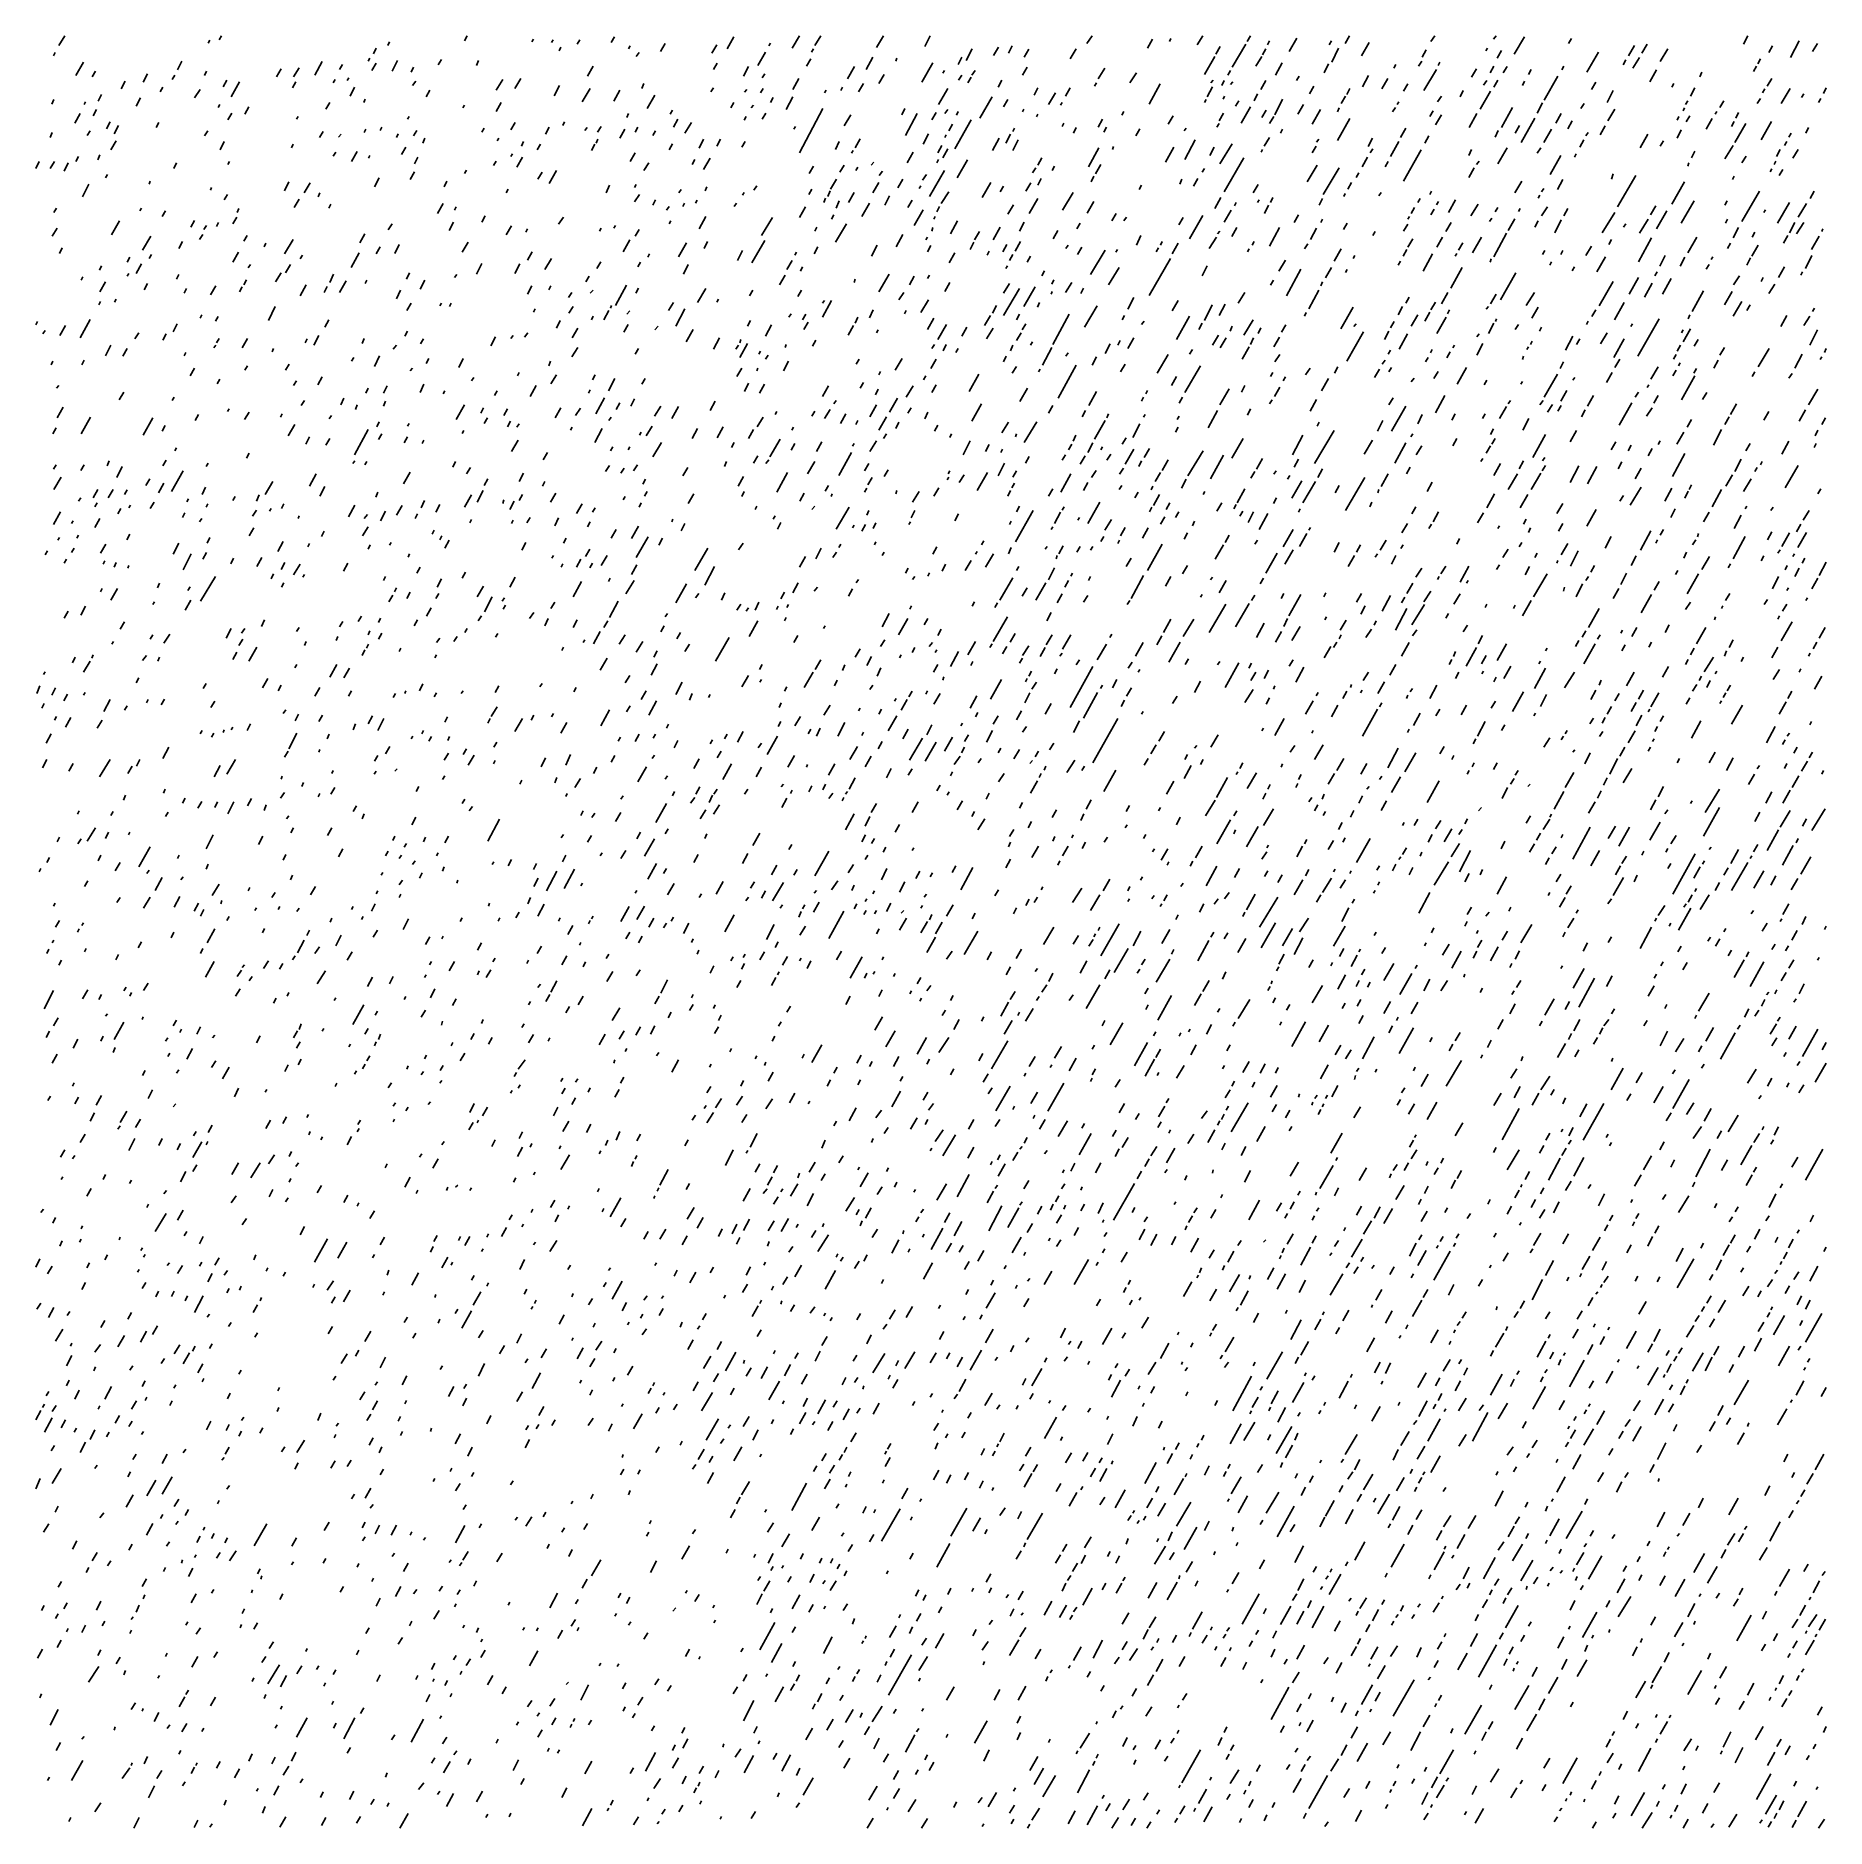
# Model space of a CAD drawing. Extents: x 0 to 599, y 0 to 600.
import ezdxf

# ---------------------------------------------------------------- set-up
doc = ezdxf.new("R2010")
doc.units = 0
doc.header["$MEASUREMENT"] = 0
doc.layers.add('MARBLE_FSET3', color=36, linetype='CONTINUOUS')

msp = doc.modelspace()

# ---------------------------------------------------------------- linework, layer by layer
at = {"layer": 'MARBLE_FSET3'}
for p, q in [((7.88, 597), (9.89, 600.19)), ((61.56, 598.88), (62.29, 600.19)), ((143.63, 598.5), (144.55, 600.19)), ((253.37, 596.07), (255.76, 600.19)), ((260.89, 597), (262.9, 600.19)), ((281.59, 596.26), (283.97, 600.19)), ((297.71, 596.63), (299.54, 600.19)), ((351.94, 597.57), (353.77, 600.19)), ((388.95, 597.19), (390.78, 600.19)), ((405.62, 598.32), (406.72, 600.19)), ((438.41, 597.57), (439.88, 600.19)), ((467.18, 598.32), (468.46, 600.19)), ((488.06, 599.06), (488.98, 600.19)), ((571.79, 597.38), (573.25, 600.19)), ((6.05, 593.45), (6.6, 594.57)), ((57.89, 597.75), (58.44, 598.69)), ((113.22, 594.2), (114.14, 596.07)), ((117.98, 597), (118.53, 598.13)), ((166.17, 598.13), (166.72, 599.06)), ((172.76, 597.94), (173.31, 598.88)), ((175.33, 595.13), (175.88, 596.44)), ((181.37, 597.38), (182.29, 598.88)), ((192.73, 597.94), (193.83, 599.81)), ((198.6, 595.88), (199.15, 596.82)), ((201.16, 593.26), (202.08, 594.57)), ((209.22, 594.95), (210.87, 597.57)), ((226.44, 594.38), (228.09, 597.19)), ((231.57, 595.88), (233.77, 599.81)), ((241.83, 590.27), (244.4, 594.76)), ((245.5, 596.82), (246.05, 597.75)), ((259.79, 594.76), (260.52, 595.88)), ((311.63, 591.95), (313.65, 595.88)), ((320.79, 593.64), (322.44, 596.44)), ((325.74, 594.38), (327.02, 596.82)), ((331.05, 593.07), (332.52, 595.69)), ((346.44, 592.51), (348.46, 595.88)), ((372.27, 596.07), (373.92, 599.06)), ((379.6, 598.32), (380.15, 599.25)), ((395.18, 594.01), (396.64, 596.63)), ((400.67, 589.7), (405.25, 597.38)), ((410.75, 593.82), (411.85, 595.88)), ((412.4, 597.19), (413.13, 598.5)), ((419.73, 594.95), (422.29, 599.44)), ((433.1, 597.19), (433.83, 598.5)), ((434.02, 591.39), (436.21, 596.07)), ((443.91, 593.45), (446.47, 597.94)), ((464.24, 593.07), (465.53, 595.51)), ((485.5, 595.13), (486.05, 596.07)), ((489.34, 592.7), (490.81, 595.32)), ((495.02, 594.01), (498.5, 599.81)), ((513.16, 597.57), (514.26, 599.25)), ((519.39, 588.02), (523.24, 594.76)), ((533.31, 593.45), (535.33, 597)), ((537.71, 594.38), (539.54, 597.38)), ((543.94, 591.58), (546.5, 595.88)), ((580.21, 594.57), (581.5, 596.82)), ((587.54, 592.89), (590.47, 598.5)), ((594.87, 594.95), (596.52, 597.57)), ((13.56, 586.9), (16.12, 591.39)), ((19.05, 586.52), (20.15, 588.39)), ((47.63, 588.77), (49.1, 591.76)), ((56.61, 586.9), (57.34, 588.39)), ((80.79, 586.52), (82.26, 589.14)), ((86.47, 586.52), (88.31, 589.52)), ((93.62, 587.08), (96, 591.58)), ((101.86, 588.95), (102.78, 590.64)), ((111.39, 591.76), (111.94, 592.7)), ((112.67, 588.58), (114.14, 591.01)), ((119.45, 588.39), (121.28, 591.95)), ((125.86, 588.02), (126.6, 589.7)), ((134.84, 590.45), (135.94, 592.32)), ((147.66, 590.27), (148.4, 591.95)), ((184.85, 586.71), (186.69, 590.08)), ((226.99, 588.95), (228.27, 591.01)), ((237.07, 586.71), (238.72, 589.89)), ((258.14, 590.08), (259.6, 592.51)), ((271.88, 585.77), (274.26, 589.89)), ((278.11, 588.95), (280.31, 593.07)), ((288, 591.76), (288.37, 592.7)), ((296.79, 584.65), (300.46, 591.2)), ((303.76, 587.64), (304.31, 588.58)), ((308.89, 590.64), (310.17, 593.07)), ((313.47, 587.08), (314.56, 588.58)), ((330.5, 587.08), (331.97, 589.7)), ((355.79, 585.77), (357.98, 589.33)), ((391.33, 587.27), (394.81, 593.26)), ((399.21, 587.08), (400.12, 588.58)), ((408.55, 590.08), (410.56, 593.26)), ((415.15, 587.08), (417.34, 591.2)), ((431.45, 587.83), (432.92, 590.83)), ((454.72, 589.33), (455.45, 590.64)), ((462.96, 590.08), (464.06, 591.76)), ((464.79, 581.84), (469.01, 588.95)), ((469.56, 590.27), (470.11, 591.39)), ((480.73, 586.33), (482.38, 589.14)), ((486.96, 587.83), (488.24, 590.08)), ((491.36, 587.83), (492.64, 589.89)), ((499.79, 587.27), (500.7, 588.95)), ((510.96, 588.77), (511.69, 590.08)), ((531.48, 590.45), (532.4, 592.14)), ((534.78, 589.33), (536.98, 592.89)), ((540.46, 584.84), (542.66, 588.77)), ((557.13, 586.52), (557.86, 588.02)), ((575.08, 588.21), (576.18, 590.08)), ((576.55, 590.83), (577.47, 592.51)), ((28.76, 582.4), (30.05, 585.02)), ((36.09, 584.65), (37.56, 587.46)), ((41.77, 581.47), (42.69, 582.96)), ((45.8, 585.59), (46.72, 587.08)), ((53.31, 579.41), (55.15, 582.22)), ((62.84, 583.15), (64.12, 585.4)), ((65.59, 579.78), (68.34, 584.84)), ((86.11, 582.78), (87.21, 584.84)), ((99.66, 584.46), (100.4, 585.59)), ((104.43, 585.21), (104.98, 586.15)), ((105.34, 579.97), (106.81, 582.96)), ((126.23, 583.53), (127.33, 585.02)), ((130.81, 579.78), (132.09, 582.03)), ((154.26, 582.03), (156.46, 585.59)), ((160.49, 582.59), (162.5, 585.96)), ((173.68, 580.16), (175.51, 583.53)), ((183.02, 578.1), (185.77, 582.59)), ((193.65, 578.28), (195.66, 582.03)), ((202.99, 582.59), (203.73, 584.27)), ((226.08, 581.47), (226.99, 582.78)), ((237.44, 581.28), (238.17, 582.22)), ((242.75, 581.09), (243.66, 582.59)), ((243.3, 586.15), (244.21, 587.46)), ((253.56, 582.22), (255.57, 585.96)), ((264.18, 581.09), (264.73, 582.03)), ((269.68, 581.84), (270.23, 582.96)), ((275.54, 581.47), (277.19, 584.27)), ((282.32, 584.27), (284.15, 587.27)), ((302.29, 577.16), (305.4, 582.59)), ((309.07, 585.4), (310.17, 587.08)), ((312.18, 584.46), (313.28, 586.33)), ((322.26, 582.96), (323.54, 585.4)), ((334.35, 580.34), (335.63, 582.78)), ((344.79, 579.97), (346.44, 582.78)), ((354.5, 583.34), (355.24, 584.46)), ((366.41, 584.46), (368.61, 587.83)), ((372.82, 577.35), (376.49, 584.09)), ((392.24, 579.78), (394.08, 583.15)), ((393.53, 584.46), (394.26, 585.4)), ((397.19, 583.53), (397.92, 585.21)), ((400.12, 583.9), (400.86, 584.84)), ((410.2, 582.22), (411.85, 585.21)), ((422.11, 585.21), (423.02, 586.71)), ((426.5, 580.72), (427.97, 583.34)), ((438.96, 580.53), (440.06, 582.59)), ((444.27, 583.15), (446.29, 586.9)), ((450.69, 582.4), (452.7, 585.96)), ((458.02, 581.65), (459.48, 584.09)), ((484.76, 583.71), (485.86, 585.21)), ((488.24, 582.96), (489.53, 585.4)), ((497.77, 583.53), (498.5, 585.02)), ((505.1, 578.66), (509.68, 586.71)), ((520.86, 582.22), (522.32, 584.65)), ((547.79, 582.96), (548.52, 584.27)), ((554.02, 579.97), (555.48, 582.78)), ((578.2, 581.09), (578.93, 582.4)), ((579.66, 583.34), (581.31, 585.96)), ((584.43, 577.54), (587.36, 582.59)), ((598.53, 580.9), (599.45, 582.78)), ((5.5, 577.35), (6.23, 578.85)), ((16.31, 577.16), (16.85, 578.1)), ((21.07, 578.28), (22.17, 580.53)), ((33.71, 576.6), (35.18, 579.41)), ((61.19, 576.22), (61.74, 577.16)), ((70.17, 573.98), (71.45, 576.41)), ((97.28, 575.66), (98.56, 577.91)), ((109.92, 577.91), (110.47, 579.03)), ((143.08, 576.04), (143.63, 576.97)), ((154.26, 574.91), (155.91, 577.91)), ((204.82, 575.85), (207.39, 580.34)), ((232.85, 576.04), (233.77, 577.91)), ((239.63, 576.04), (240.37, 576.97)), ((246.05, 577.91), (246.96, 579.59)), ((251.36, 575.48), (253.56, 579.78)), ((316.21, 572.67), (320.24, 579.78)), ((324.09, 576.41), (325.56, 578.85)), ((339.11, 577.16), (341.5, 581.09)), ((343.15, 576.97), (343.69, 577.91)), ((391.33, 577.91), (391.88, 578.85)), ((397.56, 579.03), (398.11, 579.97)), ((401.77, 576.6), (402.87, 578.47)), ((403.6, 570.98), (406.72, 576.41)), ((408, 578.47), (409.1, 580.72)), ((414.96, 573.79), (417.53, 579.03)), ((422.66, 573.98), (424.49, 577.16)), ((435.85, 574.73), (436.4, 576.04)), ((437.13, 577.54), (438.6, 579.97)), ((454.35, 574.73), (455.27, 576.22)), ((455.82, 577.16), (456.37, 578.1)), ((469.37, 578.1), (470.66, 579.97)), ((476.89, 579.78), (477.98, 581.84)), ((483.66, 575.66), (487.15, 581.65)), ((490.81, 569.49), (494.47, 576.22)), ((502.72, 574.35), (504.55, 577.72)), ((517.37, 575.85), (518.47, 577.54)), ((526.17, 577.91), (528.18, 581.84)), ((551.63, 575.1), (552, 576.04)), ((552.37, 577.16), (553.1, 578.47)), ((563.91, 576.22), (565.19, 578.47)), ((576.37, 577.54), (577.47, 579.22)), ((591.21, 579.59), (591.94, 580.72)), ((596.89, 577.91), (597.62, 579.22)), ((13.19, 570.98), (15.02, 574.17)), ((19.42, 573.42), (20.52, 575.48)), ((23.82, 569.11), (25.1, 571.36)), ((26.38, 567.43), (27.85, 570.23)), ((40.49, 569.49), (41.4, 571.17)), ((64.49, 572.11), (65.77, 574.35)), ((87.39, 572.29), (87.94, 573.23)), ((124.58, 572.29), (125.13, 573.23)), ((159.21, 568.74), (160.67, 571.17)), ((176.61, 570.23), (177.16, 571.36)), ((198.05, 572.86), (198.6, 574.17)), ((212.52, 573.98), (213.25, 575.29)), ((213.62, 569.67), (215.08, 572.29)), ((217.47, 567.61), (219.66, 571.17)), ((237.25, 571.92), (237.98, 573.23)), ((243.3, 572.29), (244.58, 574.35)), ((255.76, 561.06), (263.63, 575.85)), ((270.78, 570.05), (272.98, 573.79)), ((290.02, 573.79), (291.11, 575.85)), ((291.3, 566.86), (295.15, 574.17)), ((300.09, 572.11), (301.56, 574.54)), ((304.49, 574.17), (305.4, 575.48)), ((305.77, 568.36), (307.05, 570.61)), ((307.79, 562.37), (313.28, 572.11)), ((308.34, 573.6), (308.89, 574.91)), ((330.5, 574.73), (330.87, 575.66)), ((335.08, 573.04), (335.63, 573.98)), ((343.69, 569.86), (344.24, 570.98)), ((355.79, 569.67), (357.25, 572.29)), ((363.66, 573.6), (364.4, 574.91)), ((379.24, 570.61), (380.89, 573.42)), ((395.54, 569.67), (396.27, 570.8)), ((396.27, 571.73), (397.74, 574.35)), ((410.56, 572.86), (412.03, 575.29)), ((413.13, 570.8), (414.6, 573.23)), ((427.42, 570.61), (430.17, 575.48)), ((435.85, 565.18), (440.06, 572.48)), ((466.81, 573.23), (467.91, 575.1)), ((468.64, 570.42), (470.66, 573.79)), ((480, 569.49), (482.56, 574.17)), ((495.39, 567.61), (496.86, 570.23)), ((497.4, 564.43), (501.98, 572.67)), ((508.95, 570.98), (510.78, 574.17)), ((512.98, 569.11), (514.44, 571.73)), ((523.79, 567.05), (525.44, 570.05)), ((526.35, 571.73), (528.73, 575.66)), ((549.62, 571.92), (550.17, 573.23)), ((552.55, 571.36), (553.83, 573.42)), ((559.33, 568.92), (561.34, 572.48)), ((562.26, 573.98), (562.81, 574.91)), ((567.76, 569.86), (568.67, 571.54)), ((568.86, 564.43), (572.52, 570.8)), ((569.22, 572.67), (570.14, 574.54)), ((577.65, 565.37), (581.13, 571.54)), ((4.95, 566.12), (5.68, 567.8)), ((17.4, 566.86), (18.32, 568.36)), ((25.28, 562), (27.11, 564.99)), ((56.61, 566.68), (57.71, 568.36)), ((61.92, 562), (63.21, 564.81)), ((95.08, 566.12), (96.37, 568.17)), ((101.5, 566.3), (102.41, 567.24)), ((110.11, 567.8), (110.66, 568.92)), ((115.42, 568.55), (115.97, 569.67)), ((120.92, 566.12), (121.47, 567.43)), ((126.6, 566.68), (127.69, 568.55)), ((129.71, 564.24), (130.44, 565.93)), ((149.5, 567.99), (150.23, 569.3)), ((154.63, 564.99), (155.18, 565.93)), ((162.69, 563.31), (163.42, 564.81)), ((170.75, 567.24), (172.03, 569.67)), ((183.94, 568.55), (184.67, 569.49)), ((187.79, 564.24), (188.34, 565.55)), ((188.15, 567.99), (189.44, 569.86)), ((195.66, 565.93), (197.31, 568.92)), ((200.79, 567.99), (201.71, 569.67)), ((206.66, 566.86), (207.57, 568.36)), ((212.15, 562), (213.25, 564.06)), ((222.23, 562.56), (223.69, 565.55)), ((228.09, 563.31), (229.37, 565.55)), ((236.52, 562.93), (237.62, 564.81)), ((253.92, 568.92), (254.47, 569.86)), ((267.85, 562.18), (269.13, 564.81)), ((274.44, 562.75), (276.09, 565.74)), ((297.16, 563.87), (298.99, 567.43)), ((304.49, 566.12), (304.86, 567.05)), ((320.43, 561.81), (322.63, 565.93)), ((324.82, 564.24), (326.47, 567.24)), ((327.21, 568.17), (327.76, 569.3)), ((327.21, 561.81), (329.04, 565.37)), ((347.54, 567.61), (348.46, 569.49)), ((357.62, 567.99), (358.53, 569.67)), ((368.43, 566.68), (369.71, 569.11)), ((384.55, 568.36), (385.28, 569.3)), ((384.73, 558.81), (388.21, 565.37)), ((396.46, 557.32), (400.67, 564.06)), ((411.3, 563.31), (413.13, 566.12)), ((416.79, 567.61), (417.53, 568.92)), ((428.89, 564.62), (429.62, 565.55)), ((446.11, 563.12), (447.57, 565.93)), ((453.62, 559.75), (456.37, 564.81)), ((456.92, 566.12), (458.75, 569.3)), ((465.16, 564.24), (466.44, 566.68)), ((488.61, 566.3), (489.71, 568.55)), ((504.92, 564.43), (507.48, 568.92)), ((517.01, 562.93), (518.29, 565.37)), ((519.02, 566.68), (519.76, 567.8)), ((537.16, 562.75), (539.73, 567.24)), ((543.94, 563.31), (545.04, 564.99)), ((549.62, 565.93), (550.9, 568.74)), ((585.53, 563.49), (586.26, 564.81)), ((586.99, 566.3), (587.73, 567.61)), ((592.67, 567.61), (593.59, 569.49)), ((0.18, 555.82), (1.28, 558.07)), ((4.95, 555.82), (6.41, 558.07)), ((13.56, 558.07), (14.47, 559.75)), ((20.89, 558.63), (21.62, 560.31)), ((64.49, 557.13), (65.04, 558.07)), ((85.74, 562.75), (86.29, 563.87)), ((99.66, 559.94), (100.58, 561.25)), ((105.89, 558.07), (107.73, 561.44)), ((111.57, 559.19), (111.94, 560.12)), ((122.56, 560.5), (124.03, 562.93)), ((126.96, 557.32), (128.06, 559.56)), ((153.34, 556.76), (154.26, 558.25)), ((159.21, 559.75), (159.76, 560.69)), ((161.22, 556.19), (163.05, 559.56)), ((168, 562), (169.1, 563.87)), ((186.14, 561.81), (187.24, 563.87)), ((199.15, 558.07), (200.79, 561.06)), ((219.85, 557.13), (220.76, 558.81)), ((223.69, 555.44), (225.89, 559.19)), ((273.16, 560.87), (273.71, 561.81)), ((291.85, 557.69), (293.86, 561.25)), ((301.74, 557.69), (302.29, 558.81)), ((302.11, 561.06), (303.39, 563.49)), ((303.76, 559.38), (305.4, 562.37)), ((308.52, 552.64), (312, 558.63)), ((335.63, 556.94), (336.92, 559.38)), ((352.49, 556.38), (355.97, 562.75)), ((360.55, 562.18), (360.92, 563.12)), ((378.32, 557.88), (381.07, 562.93)), ((393.16, 560.12), (394.63, 562.93)), ((397.92, 547.96), (404.52, 559.38)), ((410.38, 561.25), (410.75, 562.18)), ((427.42, 561.06), (428.7, 563.31)), ((444.09, 556.38), (445.92, 559.56)), ((446.84, 561.06), (447.76, 562.37)), ((451.79, 556.38), (452.89, 558.07)), ((458.02, 551.51), (463.88, 562)), ((479.82, 560.12), (480.73, 562.18)), ((482.38, 557.13), (483.3, 558.25)), ((489.53, 557.32), (492.64, 562.75)), ((502.72, 560.87), (504, 562.75)), ((507.11, 553.76), (510.6, 560.12)), ((515.18, 559.56), (515.73, 560.69)), ((554.38, 559.38), (555.48, 561.62)), ((565.56, 559), (568.31, 563.49)), ((571.24, 557.69), (572.7, 559.94)), ((582.05, 557.13), (582.6, 558.25)), ((582.78, 559.75), (584.06, 562.18)), ((588.27, 559.19), (590.11, 562.18)), ((9.71, 554.88), (10.99, 557.69)), ((23.45, 552.64), (24.18, 553.76)), ((46.35, 555.82), (47.27, 557.69)), ((113.59, 549.64), (115.05, 552.64)), ((125.5, 552.07), (126.96, 554.7)), ((143.63, 554.13), (144.37, 555.26)), ((168.18, 552.26), (169.65, 554.51)), ((172.03, 550.76), (174.41, 555.07)), ((203.73, 555.07), (205.37, 557.69)), ((259.05, 554.13), (260.52, 556.57)), ((266.2, 548.89), (268.21, 552.26)), ((269.31, 554.51), (270.78, 556.94)), ((274.63, 555.07), (275.36, 556.19)), ((279.76, 556.94), (280.67, 557.88)), ((282.5, 553.39), (283.6, 554.88)), ((288.73, 549.27), (290.38, 552.26)), ((296.98, 551.89), (298.26, 553.76)), ((299.36, 546.46), (304.31, 555.07)), ((333.8, 554.32), (334.9, 556.01)), ((335.63, 550.2), (336.73, 552.45)), ((340.4, 555.07), (341.13, 556.57)), ((353.4, 551.33), (354.32, 553.2)), ((354.87, 553.95), (356.7, 557.13)), ((383.08, 550.58), (383.82, 552.26)), ((387.66, 549.83), (389.13, 552.45)), ((390.6, 554.51), (391.33, 555.82)), ((425.77, 551.33), (429.07, 556.94)), ((431.08, 547.02), (436.4, 556.01)), ((442.08, 552.82), (442.99, 554.32)), ((479.82, 552.82), (481.65, 556.01)), ((509.5, 548.71), (511.33, 552.07)), ((527.63, 552.26), (528.18, 553.95)), ((529.65, 542.9), (535.69, 553.39)), ((553.1, 556.57), (553.47, 557.69)), ((568.12, 552.07), (568.67, 553.2)), ((580.76, 554.7), (581.31, 555.63)), ((583.69, 553.39), (584.98, 555.44)), ((15.76, 546.27), (17.95, 550.58)), ((38.11, 550.58), (38.47, 551.51)), ((58.63, 548.52), (58.99, 549.45)), ((63.21, 545.34), (64.31, 547.02)), ((83.36, 548.33), (84.82, 551.33)), ((89.95, 547.58), (91.97, 550.95)), ((94.72, 546.27), (95.27, 547.58)), ((136.85, 549.64), (137.77, 551.51)), ((157.56, 547.58), (158.29, 548.89)), ((191.08, 547.58), (192.18, 550.2)), ((200.61, 549.45), (201.16, 550.39)), ((200.61, 544.59), (202.26, 547.02)), ((215.45, 547.58), (216.18, 548.71)), ((224.24, 548.33), (224.79, 549.64)), ((236.7, 546.83), (237.25, 547.77)), ((240.55, 548.52), (241.47, 550.02)), ((258.87, 547.02), (259.97, 548.89)), ((265.28, 546.46), (266.02, 548.33)), ((272.24, 544.4), (274.08, 547.77)), ((280.31, 547.58), (282.32, 551.14)), ((284.34, 543.46), (285.98, 546.65)), ((295.88, 549.08), (296.43, 550.02)), ((303.21, 544.03), (305.77, 547.96)), ((316.95, 546.08), (319.88, 551.14)), ((322.99, 547.96), (324.09, 549.83)), ((331.6, 548.14), (333.25, 550.95)), ((343.88, 541.78), (347.36, 547.77)), ((369.53, 548.71), (370.26, 550.2)), ((394.81, 542.34), (396.82, 546.08)), ((407.63, 547.58), (409.28, 550.39)), ((413.5, 544.4), (414.23, 546.08)), ((438.05, 546.46), (438.41, 547.39)), ((439.33, 548.89), (440.61, 551.14)), ((449.77, 546.65), (450.5, 547.77)), ((466.81, 547.02), (467.36, 548.14)), ((495.21, 547.58), (497.59, 551.51)), ((503.08, 545.9), (503.63, 546.83)), ((504.18, 547.96), (504.92, 549.08)), ((547.79, 543.84), (552, 551.33)), ((571.24, 538.03), (577.1, 548.14)), ((594.14, 545.71), (595.42, 548.14)), ((6.23, 541.03), (7.15, 542.53)), ((34.99, 541.59), (35.54, 542.53)), ((42.5, 539.72), (43.6, 541.59)), ((67.6, 541.03), (68.15, 542.34)), ((86.66, 542.71), (88.31, 545.52)), ((98.2, 542.53), (98.93, 543.84)), ((134.66, 540.66), (136.49, 544.03)), ((140.34, 541.78), (140.89, 542.9)), ((206.66, 543.46), (207.57, 545.34)), ((211.24, 541.78), (212.15, 543.09)), ((216.73, 543.09), (217.28, 544.21)), ((220.95, 544.21), (221.5, 545.15)), ((233.95, 543.09), (234.69, 544.21)), ((255.76, 539.34), (257.77, 542.9)), ((264, 544.4), (264.55, 545.9)), ((266.56, 538.78), (267.3, 540.28)), ((268.03, 542.53), (269.13, 544.96)), ((276.64, 539.72), (279.21, 544.21)), ((292.03, 542.71), (293.5, 545.15)), ((294.23, 536.72), (297.16, 541.97)), ((301.74, 541.22), (302.66, 543.09)), ((325.56, 540.47), (327.39, 543.65)), ((332.7, 540.66), (335.63, 545.71)), ((352.12, 540.84), (354.32, 544.77)), ((360.37, 538.22), (361.83, 540.66)), ((386.38, 532.23), (390.78, 540.09)), ((397.92, 537.85), (400.31, 541.78)), ((401.4, 543.28), (401.95, 544.4)), ((409.1, 544.4), (409.65, 545.34)), ((411.48, 540.66), (412.76, 543.46)), ((421.37, 537.66), (422.84, 540.28)), ((429.8, 543.46), (430.9, 545.71)), ((460.58, 540.66), (461.68, 542.71)), ((462.78, 544.4), (463.51, 545.71)), ((467.18, 540.28), (468.27, 542.15)), ((469.01, 543.65), (469.74, 544.77)), ((473.04, 541.03), (475.42, 545.34)), ((480.55, 539.91), (482.93, 543.84)), ((488.61, 541.22), (489.53, 542.71)), ((496.49, 541.4), (497.04, 542.34)), ((504.18, 539.91), (506.2, 542.9)), ((511.69, 539.91), (512.98, 542.34)), ((524.52, 534.29), (528.73, 541.03)), ((540.64, 540.28), (542.47, 543.28)), ((542.66, 535.6), (546.14, 541.59)), ((550.9, 537.47), (555.3, 544.96)), ((565.56, 543.46), (566.29, 544.96)), ((578.56, 541.03), (579.11, 541.97)), ((583.15, 537.47), (587.18, 544.4)), ((590.11, 539.53), (592.86, 544.03)), ((5.68, 533.17), (7.33, 535.79)), ((25.47, 533.54), (28.21, 538.22)), ((52.03, 536.16), (53.31, 538.41)), ((56.43, 535.41), (57.34, 536.72)), ((60.64, 536.35), (61.37, 537.66)), ((66.14, 537.29), (67.42, 539.53)), ((118.17, 535.23), (119.45, 537.29)), ((138.5, 535.04), (139.97, 537.85)), ((149.5, 537.85), (150.6, 539.91)), ((157.56, 533.54), (159.39, 536.54)), ((164.15, 534.48), (164.7, 535.6)), ((175.15, 537.1), (176.79, 539.53)), ((188.89, 534.85), (189.44, 535.79)), ((193.65, 535.79), (194.2, 536.72)), ((200.79, 533.17), (202.08, 535.41)), ((212.15, 537.29), (212.7, 538.22)), ((222.23, 535.6), (224.43, 539.72)), ((243.11, 533.35), (246.78, 539.34)), ((260.89, 534.85), (261.62, 536.16)), ((267.85, 531.11), (271.51, 537.29)), ((300.09, 534.85), (300.46, 535.98)), ((300.82, 538.78), (301.19, 539.72)), ((306.32, 533.92), (308.7, 538.22)), ((314.38, 531.86), (316.03, 534.66)), ((320.61, 531.86), (322.99, 536.16)), ((329.4, 534.85), (331.05, 537.85)), ((340.76, 532.23), (342.23, 535.04)), ((348.64, 535.6), (349.74, 537.47)), ((364.4, 538.22), (365.31, 539.53)), ((382.72, 536.91), (384.18, 539.34)), ((395.73, 533.92), (396.46, 534.85)), ((400.49, 532.98), (402.14, 535.98)), ((413.13, 529.8), (416.43, 535.98)), ((426.87, 532.04), (428.89, 535.79)), ((430.35, 537.66), (430.9, 538.78)), ((437.86, 535.41), (439.15, 537.47)), ((447.76, 533.35), (448.49, 534.66)), ((458.02, 534.85), (459.48, 537.1)), ((459.48, 538.78), (460.03, 539.72)), ((472.12, 534.66), (473.95, 537.66)), ((486.78, 538.03), (487.51, 539.16)), ((488.24, 526.24), (492.46, 534.1)), ((493.01, 535.04), (495.21, 538.97)), ((501.98, 536.16), (503.08, 538.22)), ((508.58, 534.29), (510.78, 538.6)), ((531.66, 536.16), (532.4, 537.29)), ((536.98, 534.1), (539.91, 538.78)), ((565.74, 537.47), (566.47, 538.78)), ((568.31, 532.61), (570.14, 535.98)), ((574.72, 532.79), (575.63, 534.48)), ((587.18, 534.29), (589.01, 537.66)), ((589.56, 533.92), (591.94, 537.66)), ((597.98, 534.66), (598.35, 535.6)), ((8.06, 527.36), (8.98, 529.24)), ((35.91, 528.49), (38.66, 533.17)), ((48, 529.05), (49.28, 531.29)), ((54.96, 532.04), (56.06, 533.73)), ((69.8, 531.48), (70.9, 533.35)), ((76.58, 529.61), (77.13, 530.73)), ((83.36, 527.18), (86.29, 532.04)), ((108.64, 530.92), (110.29, 533.92)), ((114.14, 527.18), (115.42, 529.61)), ((120.37, 527.36), (121.83, 530.36)), ((142.9, 527.74), (144.92, 531.11)), ((196.76, 527.93), (198.96, 531.86)), ((215.27, 526.24), (218.02, 530.92)), ((223.88, 529.05), (224.98, 531.29)), ((235.05, 524.93), (236.7, 528.3)), ((239.82, 524.18), (244.21, 531.67)), ((260.7, 527.18), (261.98, 529.61)), ((279.94, 526.43), (281.77, 530.17)), ((288.18, 529.61), (290.38, 533.73)), ((298.08, 531.86), (298.63, 532.79)), ((298.63, 527.93), (299.73, 529.98)), ((312.92, 528.67), (314.2, 531.11)), ((318.6, 526.8), (319.33, 528.11)), ((323.91, 527.93), (325.19, 530.36)), ((327.94, 528.11), (329.77, 531.29)), ((344.98, 529.05), (345.71, 530.17)), ((348.82, 526.99), (350.29, 529.42)), ((353.22, 520.25), (358.17, 528.49)), ((361.65, 527.74), (362.2, 528.67)), ((368.61, 530.17), (370.08, 533.35)), ((375.21, 527.93), (375.94, 529.24)), ((376.67, 530.17), (377.22, 531.29)), ((380.52, 527.18), (382.53, 530.73)), ((392.98, 529.05), (395.36, 532.79)), ((405.8, 527.93), (406.35, 528.86)), ((407.27, 530.17), (408, 531.29)), ((424.86, 528.86), (425.95, 530.55)), ((434.75, 524.74), (437.13, 528.86)), ((457.83, 526.43), (459.11, 528.67)), ((459.48, 529.42), (461.13, 532.23)), ((469.19, 529.42), (471.02, 532.79)), ((476.34, 528.49), (477.8, 530.92)), ((481.1, 527.55), (484.03, 532.79)), ((504.55, 526.99), (505.28, 528.3)), ((510.6, 526.99), (511.33, 528.3)), ((519.02, 526.61), (520.86, 529.8)), ((526.72, 530.36), (527.63, 532.04)), ((536.61, 524.56), (541.01, 532.61)), ((553.1, 527.55), (556.21, 532.79)), ((566.47, 529.05), (567.39, 530.73)), ((574.53, 526.43), (576.73, 530.17)), ((585.16, 530.73), (586.63, 533.35)), ((594.5, 528.67), (597.07, 533.17)), ((21.44, 521.75), (22.17, 523.25)), ((30.78, 524.37), (31.69, 526.05)), ((33.71, 520.62), (35.54, 523.81)), ((38.11, 525.68), (38.84, 526.99)), ((66.14, 524.37), (67.97, 527.74)), ((71.27, 522.5), (72, 523.62)), ((83.73, 520.81), (85.37, 523.62)), ((88.67, 525.49), (89.4, 526.8)), ((105.71, 522.68), (108.46, 527.55)), ((147.66, 520.44), (149.5, 523.99)), ((160.49, 520.62), (162.14, 523.81)), ((164.7, 525.12), (166.35, 527.93)), ((170.56, 521.93), (172.76, 525.68)), ((187.97, 522.31), (189.25, 524.56)), ((201.71, 522.87), (202.63, 524.37)), ((205.01, 526.05), (205.56, 527.18)), ((216.92, 520.44), (218.56, 523.62)), ((251.54, 521.93), (253.37, 524.93)), ((254.29, 526.8), (254.84, 527.74)), ((256.12, 521.37), (256.85, 522.87)), ((305.95, 524.18), (307.79, 527.55)), ((324.82, 522.31), (325.37, 523.25)), ((326.11, 524.93), (327.21, 526.99)), ((331.97, 524.37), (333.07, 526.43)), ((359.27, 516.88), (362.75, 522.68)), ((372.82, 513.32), (379.97, 525.68)), ((390.6, 519.88), (392.24, 523.25)), ((416.24, 521.37), (418.44, 525.12)), ((418.81, 513.14), (423.57, 522.12)), ((431.82, 519.13), (433.83, 522.68)), ((441.16, 525.68), (441.71, 526.61)), ((456.18, 523.43), (456.92, 524.74)), ((464.61, 521.37), (467.73, 527.18)), ((473.77, 515.76), (477.62, 522.68)), ((475.24, 526.43), (475.79, 527.36)), ((486.96, 524.37), (487.33, 525.49)), ((506.93, 523.43), (507.48, 524.56)), ((514.44, 521.56), (515.18, 522.87)), ((522.69, 521.19), (525.62, 526.24)), ((543.76, 523.06), (545.59, 526.61)), ((550.53, 523.06), (552.18, 526.05)), ((559.33, 522.12), (560.24, 523.62)), ((560.98, 525.3), (561.53, 526.24)), ((572.89, 523.43), (574.17, 525.87)), ((583.51, 519.31), (585.53, 522.87)), ((592.49, 522.31), (594.69, 526.61)), ((15.39, 518.38), (15.94, 519.5)), ((21.62, 514.45), (23.45, 517.82)), ((30.78, 519.69), (31.33, 520.62)), ((36.46, 515.2), (37.56, 517.25)), ((47.27, 518.75), (48, 520.25)), ((58.63, 513.51), (60.46, 516.51)), ((68.34, 514.45), (69.25, 516.13)), ((69.8, 516.88), (70.72, 518.56)), ((80.43, 517.82), (82.26, 520.81)), ((88.67, 513.14), (90.69, 516.88)), ((96.73, 514.26), (97.65, 516.32)), ((98.56, 517.63), (99.85, 520.44)), ((101.86, 514.26), (104.06, 518.19)), ((110.47, 517.25), (111.02, 518.38)), ((124.21, 518.75), (125.31, 520.81)), ((128.79, 515.38), (130.44, 518.38)), ((140.34, 519.31), (141.07, 520.25)), ((164.7, 513.7), (166.17, 516.51)), ((171.85, 515.2), (172.58, 516.51)), ((184.31, 517.82), (185.4, 519.69)), ((194.2, 509.95), (197.86, 516.69)), ((249.16, 516.88), (250.99, 520.06)), ((274.08, 517.63), (274.44, 518.75)), ((282.32, 514.45), (285.8, 520.44)), ((292.58, 516.88), (294.23, 519.69)), ((298.63, 518.94), (299.36, 520.06)), ((304.49, 514.63), (306.14, 517.63)), ((324.09, 514.07), (326.11, 517.25)), ((330.87, 509.58), (334.72, 516.13)), ((336.92, 519.88), (337.83, 521.56)), ((340.21, 517.07), (340.95, 518.56)), ((344.79, 514.26), (346.99, 517.63)), ((413.5, 516.69), (414.41, 518.38)), ((430.35, 516.51), (430.9, 517.82)), ((438.6, 521), (439.15, 521.93)), ((490.44, 511.83), (495.57, 520.81)), ((523.42, 509.77), (528.18, 518)), ((533.5, 513.7), (536.61, 519.31)), ((538.63, 512.76), (541.19, 517.44)), ((542.11, 519.88), (542.84, 521.19)), ((544.67, 513.7), (547.6, 518.94)), ((568.49, 516.88), (570.5, 519.88)), ((577.65, 518), (578.38, 519.31)), ((580.21, 513.88), (582.23, 517.07)), ((591.02, 520.06), (591.57, 521.19)), ((21.25, 510.14), (21.8, 511.26)), ((26.56, 511.08), (27.11, 512.01)), ((49.83, 514.07), (50.56, 515.57)), ((120.92, 512.2), (122.2, 515.01)), ((124.4, 508.27), (125.86, 510.7)), ((135.39, 509.77), (135.94, 510.7)), ((138.69, 509.58), (139.24, 510.7)), ((178.44, 512.57), (179.54, 514.26)), ((185.77, 514.07), (186.69, 515.01)), ((200.98, 514.07), (201.89, 515.76)), ((211.97, 508.27), (213.62, 510.89)), ((221.68, 510.89), (224.43, 515.57)), ((228.09, 511.08), (228.64, 512.01)), ((239.08, 513.14), (240.18, 515.01)), ((255.21, 512.95), (256.49, 515.01)), ((263.45, 506.02), (266.56, 511.64)), ((263.45, 510.7), (264.18, 511.64)), ((289.1, 511.83), (290.75, 514.26)), ((296.43, 507.52), (298.99, 511.83)), ((324.09, 506.58), (329.4, 515.57)), ((335.45, 509.39), (336.18, 510.89)), ((340.03, 513.7), (340.4, 514.63)), ((349.92, 513.88), (350.84, 515.76)), ((365.68, 508.64), (367.69, 512.57)), ((380.52, 508.08), (382.53, 511.64)), ((391.33, 504.9), (393.89, 510.14)), ((396.27, 506.58), (398.29, 510.33)), ((402.69, 510.7), (404.89, 514.26)), ((426.32, 508.83), (429.62, 515.01)), ((458.75, 510.7), (459.85, 512.76)), ((467.18, 508.46), (468.64, 511.08)), ((470.66, 510.51), (472.86, 514.26)), ((487.15, 510.51), (488.98, 513.7)), ((499.05, 509.95), (501.8, 514.26)), ((528.55, 505.09), (531.85, 510.89)), ((554.56, 507.89), (558.41, 514.82)), ((565.37, 510.14), (567.94, 514.63)), ((568.31, 506.4), (571.24, 511.26)), ((572.89, 508.27), (573.98, 510.14)), ((0.18, 503.4), (0.73, 504.52)), ((15.02, 499.1), (18.32, 505.27)), ((55.15, 505.65), (55.69, 506.77)), ((60.27, 504.71), (61.19, 506.21)), ((78.05, 504.9), (80.24, 509.58)), ((96.92, 502.65), (98.2, 505.09)), ((166.72, 507.71), (167.27, 508.83)), ((174.41, 502.28), (175.69, 504.9)), ((178.63, 507.33), (180.09, 509.58)), ((186.14, 505.09), (186.69, 506.4)), ((190.35, 505.09), (192, 508.27)), ((192.55, 509.02), (192.92, 509.95)), ((198.05, 506.96), (198.96, 508.08)), ((214.35, 503.03), (217.47, 508.83)), ((238.35, 503.03), (239.45, 504.9)), ((252.27, 506.02), (253.01, 507.15)), ((256.85, 505.09), (257.95, 506.96)), ((257.22, 501.9), (258.69, 504.34)), ((274.44, 503.96), (275.36, 506.02)), ((279.21, 505.83), (280.49, 508.46)), ((290.93, 507.15), (291.48, 508.27)), ((298.63, 501.9), (300.82, 505.65)), ((317.68, 503.21), (319.69, 506.58)), ((320.43, 507.33), (321.71, 509.95)), ((328.49, 505.09), (329.4, 506.96)), ((340.58, 496.85), (346.08, 506.96)), ((351.21, 502.65), (355.42, 509.77)), ((363.85, 505.09), (364.58, 506.58)), ((370.26, 503.59), (371.18, 504.71)), ((381.98, 498.53), (386.38, 506.4)), ((404.52, 500.03), (407.63, 505.09)), ((424.86, 506.4), (425.4, 507.52)), ((436.95, 502.09), (441.16, 509.39)), ((453.62, 502.46), (454.9, 504.52)), ((456.18, 506.77), (457.65, 509.58)), ((460.58, 503.03), (462.78, 506.77)), ((465.16, 504.71), (466.81, 507.71)), ((469.19, 500.59), (472.31, 506.02)), ((472.67, 507.15), (473.4, 508.46)), ((485.68, 508.64), (486.41, 509.58)), ((488.79, 504.52), (489.16, 505.46)), ((500.89, 505.65), (503.08, 509.39)), ((519.21, 503.59), (519.76, 504.71)), ((521.04, 506.21), (522.32, 508.46)), ((536.43, 492.92), (543.57, 505.46)), ((553.28, 505.46), (553.83, 506.77)), ((584.24, 502.84), (586.26, 506.58)), ((591.94, 503.21), (593.95, 506.4)), ((594.87, 507.89), (595.6, 509.02)), ((2.56, 500.41), (3.3, 501.53)), ((8.24, 499.84), (10.08, 503.21)), ((33.34, 498.72), (34.63, 500.78)), ((42.69, 498.35), (43.79, 500.41)), ((46.17, 501.15), (47.45, 503.78)), ((60.64, 497.41), (61.56, 498.91)), ((69.25, 495.73), (71.08, 498.91)), ((90.32, 497.41), (91.05, 498.72)), ((93.25, 496.66), (94.9, 499.84)), ((109.37, 497.22), (110.11, 498.91)), ((123.66, 499.66), (124.58, 501.34)), ((128.98, 497.04), (129.89, 498.72)), ((152.43, 496.47), (154.08, 499.47)), ((159.21, 498.91), (159.94, 499.84)), ((163.79, 499.28), (164.89, 500.78)), ((179.73, 499.1), (181.56, 502.28)), ((196.95, 500.97), (198.41, 503.59)), ((207.39, 501.72), (208.49, 503.03)), ((217.83, 497.78), (220.21, 501.9)), ((226.99, 495.35), (229.01, 499.1)), ((235.79, 497.41), (236.15, 498.53)), ((244.4, 499.66), (246.41, 503.4)), ((260.15, 496.29), (261.25, 498.35)), ((272.06, 500.03), (273.89, 503.21)), ((281.59, 500.78), (282.14, 501.72)), ((302.11, 498.53), (305.04, 503.59)), ((310.17, 499.66), (311.82, 502.65)), ((318.41, 498.72), (320.61, 502.28)), ((328.49, 498.16), (329.95, 500.78)), ((330.32, 501.72), (331.6, 503.78)), ((362.38, 496.66), (363.11, 498.16)), ((365.68, 495.54), (367.69, 499.1)), ((389.5, 501.9), (390.6, 503.96)), ((394.08, 496.66), (396.09, 500.03)), ((396.64, 495.73), (398.66, 499.1)), ((399.94, 501.34), (400.67, 503.03)), ((406.72, 496.85), (407.82, 499.1)), ((409.28, 500.59), (410.2, 502.46)), ((414.6, 496.1), (416.43, 499.28)), ((417.16, 500.97), (418.63, 503.4)), ((438.96, 491.23), (444.64, 501.15)), ((441.34, 502.84), (442.08, 503.78)), ((451.6, 498.53), (453.07, 501.34)), ((456.55, 495.35), (459.3, 500.41)), ((482.56, 499.47), (483.3, 500.41)), ((486.41, 500.59), (488.24, 503.96)), ((495.39, 501.9), (496.49, 503.59)), ((503.45, 501.34), (504.18, 502.65)), ((512.24, 494.98), (514.63, 499.66)), ((515.91, 496.85), (517.01, 498.72)), ((523.97, 497.04), (526.17, 500.78)), ((528.37, 492.54), (531.85, 498.72)), ((534.05, 502.84), (534.6, 503.78)), ((551.08, 500.78), (551.63, 501.72)), ((551.63, 497.78), (554.02, 502.09)), ((555.3, 496.29), (556.58, 498.53)), ((593.95, 496.66), (596.52, 501.72)), ((23.45, 493.1), (25.28, 496.66)), ((29.31, 492.92), (30.78, 495.54)), ((49.83, 493.1), (50.38, 494.23)), ((59.73, 495.73), (60.46, 496.66)), ((79.33, 494.42), (79.69, 495.54)), ((105.89, 491.23), (106.63, 492.54)), ((113.59, 489.55), (115.24, 493.1)), ((119.82, 495.35), (120.92, 496.66)), ((130.81, 490.48), (131.73, 492.17)), ((141.8, 489.17), (143.27, 492.17)), ((179.54, 492.73), (181.56, 495.91)), ((200.79, 493.67), (201.89, 495.54)), ((234.5, 495.35), (235.42, 496.66)), ((235.79, 492.54), (238.35, 497.22)), ((242.2, 493.67), (242.75, 494.6)), ((244.4, 491.98), (245.31, 493.29)), ((250.99, 495.91), (251.36, 496.85)), ((287.82, 488.24), (290.2, 492.17)), ((300.09, 495.54), (301.01, 496.85)), ((303.94, 494.79), (304.86, 496.85)), ((308.15, 494.23), (308.89, 495.54)), ((324.09, 491.05), (325.01, 492.92)), ((326.47, 494.79), (327.21, 496.66)), ((333.07, 496.66), (333.8, 497.78)), ((337.1, 489.92), (340.21, 495.91)), ((344.98, 492.92), (345.71, 494.04)), ((353.77, 489.92), (355.24, 492.73)), ((358.17, 493.85), (359.82, 497.04)), ((375.57, 487.3), (379.24, 493.48)), ((386.38, 493.67), (387.3, 495.16)), ((403.97, 491.98), (406.35, 496.1)), ((414.96, 491.05), (416.61, 493.48)), ((452.89, 493.67), (453.62, 494.98)), ((465.34, 491.05), (466.26, 492.54)), ((466.99, 494.04), (467.54, 495.16)), ((472.49, 492.36), (473.59, 494.42)), ((474.5, 495.73), (475.05, 496.66)), ((482.56, 493.29), (484.58, 497.22)), ((497.77, 491.79), (498.14, 492.92)), ((499.24, 495.16), (499.79, 496.1)), ((500.52, 496.85), (501.07, 497.97)), ((548.34, 491.98), (549.25, 493.48)), ((549.62, 494.6), (550.72, 496.66)), ((563.91, 493.29), (565.37, 495.91)), ((576.73, 489.36), (580.4, 495.54)), ((589.01, 488.99), (591.39, 493.67)), ((597.44, 491.79), (597.98, 492.73)), ((598.9, 494.23), (599.45, 495.54)), ((5.31, 490.11), (5.86, 491.23)), ((15.57, 490.11), (16.31, 491.61)), ((51.85, 486.37), (53.31, 488.99)), ((70.17, 488.24), (71.08, 489.73)), ((83.73, 488.24), (85.01, 490.3)), ((125.5, 488.05), (126.23, 488.99)), ((161.4, 486.37), (161.95, 487.49)), ((171.85, 489.73), (172.4, 491.23)), ((172.58, 483.74), (174.41, 486.74)), ((186.5, 485.05), (187.42, 486.74)), ((234.87, 486.18), (236.52, 488.99)), ((241.47, 488.05), (241.83, 488.99)), ((250.44, 488.05), (252.09, 491.23)), ((274.81, 490.3), (275.73, 491.98)), ((282.32, 486.74), (282.87, 487.86)), ((297.34, 485.05), (298.08, 486.37)), ((299.73, 488.8), (301.56, 491.98)), ((312.55, 481.12), (315.85, 486.93)), ((327.02, 487.3), (328.49, 489.55)), ((335.82, 487.68), (336.37, 488.61)), ((342.41, 478.88), (348.46, 489.92)), ((363.3, 487.68), (364.76, 490.3)), ((380.34, 483.18), (381.98, 486.18)), ((384.73, 480.75), (390.05, 489.73)), ((413.5, 486.18), (414.23, 487.49)), ((425.22, 486.74), (426.69, 488.99)), ((434.93, 487.3), (436.03, 489.36)), ((448.31, 485.8), (449.95, 488.61)), ((450.87, 490.3), (451.79, 491.61)), ((453.07, 487.68), (453.98, 489.17)), ((468.09, 485.43), (469.56, 487.86)), ((475.97, 483.56), (479.08, 489.17)), ((505.1, 479.25), (509.5, 486.93)), ((510.41, 488.8), (511.51, 491.05)), ((525.98, 484.12), (527.82, 487.49)), ((528.73, 489.17), (530.38, 491.98)), ((540.82, 485.24), (543.21, 489.36)), ((548.15, 486.37), (549.25, 488.24)), ((549.98, 489.73), (550.53, 490.67)), ((551.08, 478.32), (555.48, 486.37)), ((555.11, 487.3), (556.03, 488.8)), ((561.89, 488.99), (563.36, 491.61)), ((574.72, 486.18), (575.63, 487.68)), ((586.99, 485.62), (588.09, 487.11)), ((7.15, 482.25), (7.88, 483.18)), ((28.03, 478.32), (29.68, 480.94)), ((60.82, 483.74), (61.74, 485.24)), ((86.47, 483.18), (87.39, 484.68)), ((94.53, 483.37), (96, 485.99)), ((110.66, 480.56), (111.39, 482.25)), ((116.52, 480.56), (117.8, 483)), ((128.79, 480.75), (130.08, 483.56)), ((136.49, 480.37), (137.04, 481.31)), ((146.02, 484.68), (146.75, 485.8)), ((153.71, 479.81), (154.63, 481.31)), ((165.62, 479.44), (167.63, 483.18)), ((185.22, 480.56), (185.77, 481.68)), ((191.82, 481.31), (194.02, 485.43)), ((202.99, 483.56), (204.09, 485.43)), ((237.44, 481.12), (238.72, 483.93)), ((242.38, 480.56), (244.03, 483.56)), ((263.45, 479.44), (265.47, 483)), ((276.09, 482.25), (277.19, 484.12)), ((281.22, 480), (282.14, 481.87)), ((291.48, 479.25), (293.86, 483)), ((300.09, 480.75), (301.56, 483.37)), ((329.59, 477.75), (332.15, 482.25)), ((352.67, 476.44), (355.24, 481.12)), ((371.73, 480.37), (372.27, 481.5)), ((396.46, 476.63), (399.57, 482.06)), ((403.79, 480.94), (404.89, 483.18)), ((414.78, 479.44), (416.61, 482.62)), ((417.71, 484.68), (418.44, 485.99)), ((430.53, 481.31), (432.92, 485.43)), ((460.58, 484.31), (461.5, 485.62)), ((484.95, 483.37), (485.86, 484.87)), ((497.22, 483.56), (497.77, 484.49)), ((510.6, 477.94), (512.61, 481.5)), ((514.63, 484.87), (515.36, 485.8)), ((535.51, 479.25), (536.61, 480.94)), ((539.54, 482.43), (540.09, 483.37)), ((558.05, 478.5), (559.51, 480.75)), ((593.59, 476.63), (596.7, 481.87)), ((7.33, 472.32), (9.34, 475.88)), ((45.8, 478.13), (46.53, 479.25)), ((64.31, 474.38), (64.85, 475.32)), ((69.98, 471.76), (71.63, 474.2)), ((89.04, 476.44), (90.14, 478.13)), ((102.23, 476.63), (103.33, 478.88)), ((107.18, 475.13), (107.73, 476.63)), ((116.52, 476.26), (117.25, 477.94)), ((140.89, 471.76), (143.63, 476.63)), ((149.13, 473.82), (150.05, 475.69)), ((156.82, 473.07), (158.11, 475.32)), ((174.05, 472.32), (175.88, 475.69)), ((180.82, 473.07), (182.47, 475.51)), ((187.6, 473.64), (190.53, 479.06)), ((194.38, 475.13), (195.66, 477.38)), ((199.33, 476.26), (200.61, 478.69)), ((207.21, 472.89), (209.4, 476.26)), ((213.07, 472.14), (215.27, 476.07)), ((225.89, 474.76), (227.54, 477.94)), ((247.69, 473.45), (248.24, 474.38)), ((259.97, 472.89), (260.89, 474.57)), ((264.18, 472.14), (266.02, 475.13)), ((267.3, 477), (268.03, 478.13)), ((279.39, 472.7), (281.59, 476.63)), ((285.98, 474.2), (288.55, 478.88)), ((292.03, 473.82), (293.13, 475.69)), ((297.71, 471.95), (298.81, 474.2)), ((313.47, 471.2), (316.76, 477)), ((339.11, 473.82), (340.58, 476.44)), ((350.47, 472.7), (351.57, 474.76)), ((370.26, 477.94), (370.99, 479.25)), ((382.9, 477.19), (384, 479.25)), ((392.61, 468.95), (395.73, 474.76)), ((405.8, 473.26), (406.72, 475.32)), ((413.13, 477), (414.05, 478.32)), ((426.69, 474.57), (428.89, 478.5)), ((453.07, 476.63), (454.53, 479.06)), ((453.98, 467.83), (458.75, 476.26)), ((468.64, 474.01), (471.76, 479.81)), ((490.08, 472.14), (492.46, 476.07)), ((493.01, 477), (493.74, 478.13)), ((503.63, 476.63), (504.73, 478.13)), ((506.2, 474.2), (507.85, 476.82)), ((509.68, 474.57), (510.78, 476.44)), ((517.56, 472.7), (518.84, 474.95)), ((519.57, 476.26), (521.59, 479.81)), ((530.2, 469.89), (534.41, 477.38)), ((539.36, 472.89), (541.19, 475.69)), ((541.74, 477.19), (543.21, 479.81)), ((567.39, 473.45), (569.4, 477)), ((578.56, 471.58), (580.21, 474.38)), ((590.47, 471.2), (592.49, 474.95)), ((5.86, 466.9), (6.96, 468.95)), ((15.39, 466.9), (18.5, 472.51)), ((36.09, 466.52), (39.39, 472.32)), ((42.5, 467.83), (43.42, 469.7)), ((53.5, 471.39), (54.6, 473.45)), ((82.08, 472.51), (82.63, 473.64)), ((84.64, 466.33), (86.84, 470.08)), ((98.38, 471.95), (99.11, 473.07)), ((106.81, 459.97), (111.39, 468.39)), ((114.32, 469.33), (115.05, 471.01)), ((124.58, 469.52), (125.13, 470.45)), ((142.9, 467.08), (143.45, 468.02)), ((150.23, 470.45), (151.33, 472.32)), ((158.11, 469.33), (159.02, 471.2)), ((161.22, 469.14), (161.95, 470.27)), ((179.18, 468.21), (179.73, 469.14)), ((187.24, 464.09), (189.8, 468.77)), ((192, 471.39), (192.73, 472.51)), ((204.46, 466.33), (206.47, 469.52)), ((219.85, 465.4), (221.68, 468.77)), ((228.27, 465.59), (230.29, 469.33)), ((238.72, 465.4), (240.37, 468.39)), ((241.65, 469.33), (243.66, 472.51)), ((253.19, 468.21), (253.74, 469.14)), ((269.5, 470.45), (271.33, 473.64)), ((274.63, 470.08), (275.36, 471.39)), ((282.32, 468.21), (284.89, 472.7)), ((288, 468.77), (289.1, 470.83)), ((301.01, 467.83), (302.11, 469.89)), ((323.54, 467.27), (325.74, 470.83)), ((331.05, 464.09), (335.27, 471.01)), ((354.5, 465.21), (358.17, 471.39)), ((358.72, 472.32), (359.27, 473.64)), ((367.33, 465.77), (369.71, 470.27)), ((370.99, 472.51), (371.54, 473.45)), ((381.62, 467.46), (382.53, 469.14)), ((382.17, 471.76), (382.9, 472.89)), ((428.15, 456.97), (434.75, 468.02)), ((429.07, 469.52), (429.8, 470.83)), ((449.22, 467.83), (451.05, 471.39)), ((462.78, 470.27), (464.24, 473.45)), ((474.14, 471.58), (475.24, 473.64)), ((484.4, 472.14), (485.31, 473.64)), ((487.15, 466.71), (488.06, 468.58)), ((497.95, 468.21), (499.97, 472.14)), ((513.71, 464.27), (515.91, 468.02)), ((552.92, 469.14), (554.38, 471.76)), ((561.71, 463.15), (564.46, 468.39)), ((565.56, 470.08), (567.02, 472.7)), ((595.79, 466.33), (596.7, 468.21)), ((597.98, 470.08), (599.27, 472.32)), ((46.72, 461.28), (47.27, 462.22)), ((90.5, 463.53), (91.79, 465.96)), ((97.28, 463.15), (98.56, 465.4)), ((114.87, 465.02), (115.97, 466.9)), ((123.48, 463.9), (124.58, 465.96)), ((129.53, 463.71), (130.08, 464.84)), ((159.39, 461.09), (161.59, 464.84)), ((192.55, 461.28), (193.28, 462.59)), ((198.41, 461.65), (198.96, 462.59)), ((202.26, 466.52), (202.81, 467.46)), ((206.66, 459.22), (209.59, 464.09)), ((233.04, 462.4), (233.95, 464.09)), ((245.86, 459.22), (249.34, 465.21)), ((253.01, 461.47), (254.29, 463.71)), ((261.44, 461.09), (263.27, 464.27)), ((273.53, 462.78), (274.08, 463.71)), ((279.39, 461.09), (281.59, 464.65)), ((283.97, 465.4), (284.89, 466.9)), ((306.14, 465.77), (306.69, 466.9)), ((310.53, 459.97), (312.92, 464.65)), ((318.05, 461.09), (319.33, 463.34)), ((328.12, 465.96), (328.49, 466.9)), ((345.89, 461.65), (346.99, 463.53)), ((347.36, 464.46), (348.27, 466.52)), ((352.31, 460.72), (353.95, 463.9)), ((356.7, 461.65), (357.25, 462.59)), ((363.85, 463.53), (365.13, 465.59)), ((371.18, 459.03), (373.01, 462.03)), ((400.49, 458.85), (404.34, 465.4)), ((420.82, 459.97), (424.31, 466.52)), ((444.82, 460.16), (447.57, 464.84)), ((455.08, 457.16), (458.75, 463.9)), ((460.4, 465.96), (461.13, 466.9)), ((462.23, 459.97), (464.06, 462.96)), ((474.5, 462.96), (475.79, 465.4)), ((485.68, 460.53), (487.15, 462.96)), ((487.51, 463.53), (488.61, 465.4)), ((501.25, 459.03), (505.47, 466.71)), ((527.45, 461.65), (529.1, 464.27)), ((533.13, 461.28), (534.23, 463.15)), ((539.91, 459.59), (541.19, 462.03)), ((543.21, 463.34), (543.94, 464.65)), ((549.44, 463.53), (551.82, 467.46)), ((572.52, 461.28), (573.98, 463.71)), ((584.61, 460.16), (586.99, 464.46)), ((595.42, 462.4), (596.15, 463.71)), ((6.05, 455.1), (6.96, 456.6)), ((15.21, 454.73), (16.31, 456.6)), ((24, 456.22), (24.73, 457.91)), ((27.3, 452.29), (29.13, 456.04)), ((42.69, 456.22), (43.79, 458.1)), ((57.16, 456.04), (57.89, 457.16)), ((70.72, 458.85), (71.63, 460.53)), ((106.26, 456.97), (106.99, 457.91)), ((110.29, 456.6), (111.02, 457.72)), ((139.79, 455.85), (140.7, 457.72)), ((170.02, 458.28), (171.48, 460.72)), ((190.9, 454.35), (192.18, 456.41)), ((200.24, 454.54), (201.53, 456.6)), ((230.66, 456.04), (231.39, 457.72)), ((240.37, 457.16), (241.83, 459.59)), ((244.58, 456.97), (245.5, 458.28)), ((258.5, 453.6), (260.89, 457.72)), ((268.95, 453.04), (273.16, 460.72)), ((277.56, 454.54), (279.02, 456.97)), ((322.26, 452.85), (324.46, 457.16)), ((323.18, 460.72), (323.73, 461.84)), ((331.42, 457.16), (332.7, 459.41)), ((343.69, 458.1), (344.79, 459.97)), ((349.74, 456.79), (351.39, 459.59)), ((358.72, 458.1), (360, 460.16)), ((364.76, 456.79), (367.69, 461.84)), ((369.34, 456.04), (370.26, 457.91)), ((377.22, 454.73), (379.24, 458.28)), ((385.83, 452.85), (390.96, 461.28)), ((393.34, 451.92), (397.74, 459.78)), ((408.73, 455.1), (410.75, 458.66)), ((421.37, 455.85), (422.84, 458.47)), ((483.85, 457.72), (484.58, 458.66)), ((488.24, 453.04), (490.44, 456.97)), ((496.67, 455.29), (498.14, 457.91)), ((504.37, 454.54), (505.47, 456.41)), ((504.55, 457.91), (505.28, 459.03)), ((513.71, 450.61), (516.64, 456.22)), ((519.57, 450.23), (522.69, 456.04)), ((529.83, 455.29), (531.11, 457.54)), ((547.97, 452.67), (552.18, 460.34)), ((568.86, 454.35), (571.05, 458.47)), ((577.47, 456.6), (578.02, 457.72)), ((585.71, 448.92), (590.11, 456.41)), ((6.23, 448.36), (8.61, 452.48)), ((37.01, 449.67), (38.29, 451.92)), ((41.22, 447.24), (43.05, 450.42)), ((45.62, 447.61), (49.47, 454.54)), ((76.95, 446.68), (79.51, 450.98)), ((91.79, 449.49), (93.98, 453.6)), ((123.3, 450.23), (125.5, 454.17)), ((144.37, 453.6), (145.65, 455.66)), ((150.23, 449.67), (151.51, 451.92)), ((161.95, 450.98), (163.42, 453.79)), ((169.83, 449.49), (170.56, 450.98)), ((196.03, 453.79), (197.13, 455.48)), ((203.36, 450.05), (204.27, 451.73)), ((216.73, 452.85), (218.38, 455.66)), ((235.24, 449.49), (237.07, 452.67)), ((248.24, 447.43), (251.73, 453.98)), ((278.66, 449.86), (280.12, 452.29)), ((284.15, 452.67), (285.44, 454.91)), ((305.22, 451.54), (305.77, 452.48)), ((305.59, 453.6), (306.14, 454.54)), ((309.25, 450.61), (310.9, 453.23)), ((315.3, 447.99), (318.78, 453.98)), ((326.84, 448.92), (327.76, 450.42)), ((327.21, 452.48), (328.49, 454.54)), ((343.33, 447.43), (346.63, 453.6)), ((350.84, 447.99), (352.31, 450.61)), ((353.59, 452.29), (355.05, 454.73)), ((362.93, 453.42), (364.21, 455.48)), ((374.84, 450.98), (376.67, 453.98)), ((383.63, 448.74), (385.28, 451.73)), ((406.9, 452.11), (408.18, 454.35)), ((414.6, 453.42), (415.33, 454.54)), ((419.18, 451.73), (419.91, 453.04)), ((420.64, 445.37), (423.94, 451.17)), ((424.31, 443.87), (428.52, 450.98)), ((429.25, 452.29), (430.9, 455.29)), ((438.6, 441.25), (445.01, 452.29)), ((450.5, 449.3), (452.89, 453.6)), ((458.93, 453.6), (460.21, 455.85)), ((465.89, 447.61), (467.54, 450.8)), ((493.01, 448.36), (496.12, 453.6)), ((500.7, 448.36), (504, 453.79)), ((535.51, 451.92), (537.53, 455.48)), ((565.92, 449.49), (568.12, 453.23)), ((571.79, 447.61), (574.35, 451.92)), ((575.63, 454.35), (576.37, 455.66)), ((14.47, 444.43), (15.21, 445.55)), ((19.42, 445.55), (20.89, 448.36)), ((24.37, 445.55), (26.02, 448.36)), ((29.86, 446.68), (30.78, 448.17)), ((38.47, 442), (39.76, 444.06)), ((50.75, 444.24), (51.3, 445.18)), ((55.88, 446.68), (56.98, 449.11)), ((66.14, 444.62), (66.87, 445.93)), ((74.02, 444.43), (74.93, 446.49)), ((95.27, 446.12), (96.92, 449.3)), ((113.95, 445.74), (114.69, 447.43)), ((129.16, 442.18), (130.26, 444.62)), ((143.63, 442.37), (146.02, 446.49)), ((147.85, 444.06), (149.86, 447.99)), ((156.46, 443.68), (156.82, 444.81)), ((158.84, 441.62), (160.31, 444.43)), ((161.95, 444.62), (163.05, 446.68)), ((172.4, 444.06), (174.23, 447.05)), ((196.76, 444.81), (197.5, 445.93)), ((203.91, 446.12), (204.82, 447.61)), ((218.56, 443.68), (220.4, 446.86)), ((236.52, 445.93), (237.25, 447.61)), ((255.94, 444.43), (257.4, 447.05)), ((264.37, 447.8), (265.47, 449.67)), ((266.38, 445.93), (266.75, 446.86)), ((277.56, 447.43), (278.29, 448.74)), ((288, 446.86), (288.37, 447.99)), ((293.68, 444.06), (295.88, 447.61)), ((300.82, 446.12), (302.47, 448.92)), ((325.56, 446.12), (326.47, 447.99)), ((339.11, 446.12), (340.58, 448.55)), ((352.31, 436.94), (356.34, 444.06)), ((362.75, 448.36), (363.66, 449.67)), ((368.06, 445.55), (369.16, 447.43)), ((373.56, 448.17), (374.11, 449.49)), ((374.29, 442.93), (376.31, 446.68)), ((390.96, 446.68), (391.51, 447.61)), ((402.32, 443.87), (404.89, 448.55)), ((414.41, 443.68), (415.51, 445.55)), ((435.11, 447.24), (436.4, 449.67)), ((446.66, 442.56), (447.39, 444.06)), ((449.4, 447.24), (449.77, 448.36)), ((485.86, 442.18), (488.43, 446.86)), ((497.04, 442.18), (499.6, 446.68)), ((530.38, 444.43), (531.66, 446.3)), ((533.86, 443.12), (537.53, 449.11)), ((545.4, 444.43), (547.79, 448.74)), ((552.18, 445.37), (553.28, 447.8)), ((553.65, 448.36), (554.38, 449.86)), ((561.34, 442.56), (564.46, 448.36)), ((596.7, 446.86), (597.62, 448.55)), ((6.05, 436.57), (8.43, 440.87)), ((19.97, 442.56), (20.7, 443.87)), ((19.97, 435.63), (21.62, 438.63)), ((27.66, 440.12), (28.58, 442)), ((31.33, 442.18), (31.88, 443.12)), ((49.28, 439), (50.02, 440.5)), ((54.96, 437.5), (55.69, 438.63)), ((57.16, 442.37), (57.71, 443.49)), ((72.73, 439.38), (74.02, 441.44)), ((78.41, 441.06), (78.96, 442)), ((82.44, 442), (83.18, 443.49)), ((87.94, 438.63), (88.31, 439.56)), ((104.79, 439.19), (106.99, 443.12)), ((110.11, 438.63), (111.21, 439.94)), ((115.6, 437.88), (117.25, 441.06)), ((120.92, 439.75), (122.75, 442.93)), ((127.15, 438.63), (127.88, 440.12)), ((134.11, 440.69), (135.39, 443.31)), ((145.47, 437.13), (146.02, 438.25)), ((159.39, 436.94), (159.94, 438.07)), ((164.52, 437.13), (165.62, 439)), ((173.86, 436.19), (175.15, 438.81)), ((181.19, 440.31), (183.02, 443.49)), ((186.5, 440.69), (187.42, 442.18)), ((202.08, 442.37), (202.81, 443.87)), ((213.07, 437.5), (213.44, 438.44)), ((240.92, 441.62), (241.47, 442.75)), ((246.96, 438.44), (247.69, 439.56)), ((259.97, 441.62), (260.89, 442.75)), ((268.03, 435.07), (272.43, 442.37)), ((278.29, 439.75), (279.02, 441.25)), ((293.13, 438.81), (294.41, 441.25)), ((307.79, 437.88), (309.07, 440.12)), ((328.12, 430.76), (333.98, 441.25)), ((328.49, 440.87), (329.4, 442.75)), ((341.13, 436.94), (343.15, 440.69)), ((343.69, 441.44), (344.43, 442.56)), ((349.01, 438.07), (349.56, 439)), ((357.98, 434.7), (360.18, 438.25)), ((373.01, 440.87), (373.74, 442.37)), ((376.67, 436.76), (378.14, 439.19)), ((378.5, 441.62), (379.79, 443.87)), ((381.62, 439), (382.72, 440.87)), ((395.54, 441.06), (397.19, 443.87)), ((401.22, 441.81), (401.95, 443.31)), ((403.24, 439.38), (404.15, 441.06)), ((405.98, 437.32), (407.82, 440.87)), ((409.65, 434.88), (412.58, 440.31)), ((422.84, 440.69), (423.39, 441.81)), ((460.76, 440.12), (462.05, 442.56)), ((467.91, 437.5), (469.74, 440.87)), ((482.75, 437.13), (484.76, 440.5)), ((498.14, 436.76), (499.05, 438.44)), ((509.31, 440.31), (511.33, 443.68)), ((519.39, 436.01), (522.5, 441.62)), ((547.42, 439), (548.89, 441.81)), ((558.41, 437.5), (560.24, 440.69)), ((568.67, 435.26), (571.05, 439.75)), ((572.34, 441.81), (572.89, 442.75)), ((580.95, 441.25), (581.68, 442.37)), ((591.76, 438.07), (593.77, 441.25)), ((7.51, 431.33), (8.06, 432.26)), ((12.09, 436.94), (12.64, 437.88)), ((13.92, 432.07), (14.47, 433.01)), ((30.6, 431.51), (31.69, 433.39)), ((57.53, 430.39), (58.44, 432.26)), ((71.63, 432.82), (73.1, 435.44)), ((95.82, 432.64), (96.73, 434.32)), ((109.56, 432.82), (111.39, 435.82)), ((132.82, 433.39), (133.56, 434.7)), ((135.39, 431.51), (136.12, 432.82)), ((176.79, 430.39), (177.71, 432.07)), ((184.85, 435.82), (185.77, 437.5)), ((192.73, 432.07), (194.38, 434.88)), ((199.51, 431.89), (201.89, 436.01)), ((201.16, 425.52), (205.19, 432.45)), ((208.67, 429.64), (209.95, 432.07)), ((216.18, 434.51), (217.47, 436.94)), ((248.43, 435.07), (249.53, 437.32)), ((273.53, 435.44), (274.08, 436.38)), ((276.64, 434.32), (277.92, 436.57)), ((280.49, 435.26), (281.4, 437.13)), ((292.4, 436.57), (292.95, 437.5)), ((326.11, 436.57), (326.66, 437.69)), ((340.03, 434.88), (340.58, 435.82)), ((356.7, 430.95), (357.62, 432.64)), ((363.3, 432.82), (364.76, 435.63)), ((370.63, 432.07), (372.46, 435.44)), ((384.55, 431.7), (385.65, 433.76)), ((387.3, 436.19), (388.03, 437.69)), ((398.29, 430.58), (399.57, 433.01)), ((417.71, 429.08), (421.01, 434.88)), ((423.21, 429.27), (425.59, 433.57)), ((426.32, 434.7), (426.87, 435.63)), ((457.47, 433.76), (459.3, 436.94)), ((466.44, 435.26), (467.36, 436.76)), ((489.53, 435.26), (490.08, 436.19)), ((499.79, 433.95), (500.52, 435.44)), ((509.86, 434.32), (511.33, 436.94)), ((525.44, 428.71), (527.45, 432.64)), ((537.34, 427.96), (540.82, 434.51)), ((543.94, 433.01), (545.04, 434.88)), ((556.4, 432.45), (556.76, 433.57)), ((568.31, 425.15), (572.34, 432.64)), ((579.85, 431.51), (581.31, 434.13)), ((584.61, 429.27), (587.18, 433.76)), ((589.56, 434.13), (591.02, 436.76)), ((589.92, 428.89), (592.86, 433.95)), ((3.3, 426.46), (4.03, 427.77)), ((12.09, 427.21), (13.01, 428.71)), ((21.8, 427.02), (23.63, 430.02)), ((46.17, 426.65), (48, 430.39)), ((49.47, 421.4), (52.21, 426.83)), ((56.06, 424.96), (57.34, 427.21)), ((81.16, 427.58), (82.99, 430.95)), ((91.24, 429.08), (91.79, 430.2)), ((111.39, 428.33), (112.12, 429.83)), ((118.53, 429.64), (119.08, 430.58)), ((124.76, 425.71), (125.31, 426.83)), ((137.04, 428.71), (138.5, 431.33)), ((162.87, 427.96), (164.15, 430.58)), ((172.95, 425.34), (173.5, 426.27)), ((184.12, 425.9), (185.59, 428.33)), ((189.44, 422.9), (191.45, 426.27)), ((220.76, 421.22), (225.16, 428.71)), ((235.42, 428.14), (236.89, 430.39)), ((261.25, 425.15), (263.08, 428.71)), ((266.93, 425.52), (268.21, 427.39)), ((268.95, 428.89), (269.68, 430.02)), ((280.85, 429.83), (281.4, 430.76)), ((283.42, 426.27), (284.15, 427.39)), ((300.46, 426.65), (301.74, 429.08)), ((314.75, 426.65), (315.3, 427.58)), ((316.76, 429.83), (317.5, 431.14)), ((318.05, 422.34), (320.79, 426.83)), ((325.74, 426.83), (326.66, 428.89)), ((338.02, 428.33), (338.75, 429.27)), ((341.68, 425.15), (342.05, 426.27)), ((342.6, 426.83), (344.06, 429.45)), ((348.64, 427.39), (349.74, 429.27)), ((353.22, 427.96), (353.95, 429.27)), ((362.38, 430.2), (362.93, 431.33)), ((372.27, 421.22), (377.22, 430.02)), ((394.99, 424.96), (397.74, 429.83)), ((408.18, 430.02), (409.1, 431.33)), ((411.85, 420.28), (415.69, 427.02)), ((418.26, 423.28), (421.01, 428.14)), ((434.75, 427.39), (436.4, 430.58)), ((439.51, 422.53), (441.53, 426.27)), ((442.26, 427.39), (443.54, 429.83)), ((448.49, 425.71), (449.22, 426.83)), ((450.14, 427.96), (452.15, 431.33)), ((453.98, 423.28), (455.45, 426.27)), ((457.1, 428.52), (457.83, 429.83)), ((475.79, 430.02), (476.7, 431.89)), ((491.18, 425.52), (493.01, 428.33)), ((496.67, 429.08), (497.59, 430.58)), ((501.98, 425.52), (502.72, 427.02)), ((510.78, 426.46), (512.98, 430.2)), ((513.89, 422.71), (516.46, 427.77)), ((534.23, 422.9), (535.88, 426.08)), ((542.47, 430.39), (543.02, 431.51)), ((551.82, 425.34), (552.73, 427.39)), ((554.75, 429.83), (555.85, 431.51)), ((577.65, 424.4), (578.56, 426.08)), ((583.33, 427.02), (584.06, 428.14)), ((588.27, 425.9), (588.82, 426.83)), ((9.71, 423.65), (10.44, 424.96)), ((22.72, 423.28), (23.27, 424.4)), ((26.38, 422.34), (27.11, 423.84)), ((30.96, 421.97), (31.33, 422.9)), ((65.4, 423.46), (66.32, 425.34)), ((74.2, 422.53), (75.85, 425.52)), ((78.96, 418.41), (79.69, 420.09)), ((82.26, 421.59), (83.54, 423.84)), ((86.47, 419.72), (88.67, 423.28)), ((103.15, 421.03), (104.61, 423.65)), ((127.69, 420.28), (128.79, 422.34)), ((142.9, 418.6), (144, 420.66)), ((176.06, 422.34), (176.61, 423.46)), ((181.19, 422.34), (182.66, 424.96)), ((185.59, 422.15), (186.5, 423.65)), ((199.51, 419.91), (201.34, 423.09)), ((224.06, 416.35), (227.36, 422.53)), ((255.76, 422.34), (257.77, 425.9)), ((291.3, 420.28), (292.21, 421.97)), ((298.81, 419.34), (299.36, 420.47)), ((303.57, 421.03), (304.67, 423.28)), ((311.27, 421.22), (313.28, 424.59)), ((328.49, 421.22), (329.22, 422.53)), ((339.11, 418.03), (341.13, 422.15)), ((346.63, 419.34), (347.18, 420.28)), ((365.13, 422.53), (366.78, 425.34)), ((384, 420.09), (385.65, 422.9)), ((462.05, 418.97), (464.06, 421.97)), ((470.47, 420.09), (472.12, 422.71)), ((476.89, 417.29), (479.82, 422.71)), ((489.16, 421.59), (490.08, 423.09)), ((498.69, 419.72), (500.15, 422.53)), ((501.44, 412.42), (506.02, 420.09)), ((509.31, 423.65), (509.68, 424.59)), ((520.67, 420.66), (521.95, 422.9)), ((530.75, 416.54), (532.58, 420.28)), ((549.07, 419.91), (549.8, 421.22)), ((552.92, 413.35), (556.76, 420.09)), ((557.86, 421.59), (560.43, 425.9)), ((566.66, 422.15), (567.39, 423.46)), ((585.71, 421.4), (586.44, 422.9)), ((589.01, 419.16), (590.47, 421.97)), ((591.39, 423.65), (592.31, 425.34)), ((597.07, 419.53), (599.45, 424.03)), ((21.8, 414.1), (22.35, 415.23)), ((25.28, 411.29), (27.48, 415.23)), ((40.85, 415.41), (41.59, 416.91)), ((51.11, 414.48), (51.85, 415.79)), ((55.33, 410.92), (60.27, 419.16)), ((82.44, 415.6), (83.18, 417.1)), ((89.59, 418.97), (90.14, 419.91)), ((116.52, 417.85), (117.25, 419.16)), ((120.18, 414.1), (120.92, 415.41)), ((134.47, 415.6), (135.94, 418.41)), ((147.85, 412.42), (150.05, 415.98)), ((158.84, 415.6), (160.67, 418.97)), ((180.09, 412.42), (182.84, 417.47)), ((191.82, 417.47), (192.37, 418.6)), ((197.68, 413.35), (200.43, 417.85)), ((214.35, 410.36), (218.02, 416.72)), ((253.56, 413.73), (255.39, 417.1)), ((260.7, 414.29), (261.8, 415.6)), ((272.24, 412.61), (273.53, 415.04)), ((274.81, 417.1), (275.54, 418.22)), ((293.68, 418.22), (294.41, 419.16)), ((322.81, 411.29), (327.21, 418.78)), ((330.32, 412.61), (331.97, 415.41)), ((334.9, 411.29), (338.2, 417.1)), ((344.61, 415.6), (345.89, 417.85)), ((352.49, 417.85), (353.22, 419.16)), ((366.78, 411.86), (370.99, 419.53)), ((378.32, 415.98), (380.15, 419.16)), ((393.34, 418.03), (394.08, 418.97)), ((396.27, 413.73), (398.66, 417.85)), ((410.02, 416.72), (411.11, 418.6)), ((459.11, 413.54), (461.13, 416.91)), ((464.79, 410.73), (467.18, 414.29)), ((469.37, 418.22), (469.92, 419.16)), ((479.08, 416.91), (479.63, 417.85)), ((511.51, 414.29), (511.88, 415.6)), ((515.73, 412.42), (517.92, 416.72)), ((519.02, 417.85), (519.94, 419.16)), ((528.18, 411.86), (530.02, 415.23)), ((541.92, 414.66), (543.57, 417.47)), ((581.5, 415.04), (583.51, 419.16)), ((586.26, 414.48), (586.81, 415.41)), ((594.69, 415.04), (596.7, 418.6)), ((15.21, 406.24), (16.85, 409.24)), ((39.39, 409.8), (39.94, 410.73)), ((50.2, 407.93), (52.03, 411.29)), ((118.35, 410.73), (119.63, 412.98)), ((124.4, 411.86), (125.5, 413.92)), ((130.99, 405.87), (132.46, 408.67)), ((134.11, 411.86), (135.02, 413.54)), ((150.41, 407.36), (152.98, 412.42)), ((156.27, 410.92), (157.01, 412.04)), ((156.64, 408.3), (157.37, 409.61)), ((172.58, 408.49), (173.86, 410.55)), ((192.18, 405.49), (195.11, 410.92)), ((220.95, 412.04), (222.05, 413.54)), ((229.74, 411.29), (230.84, 413.73)), ((234.87, 407.93), (236.15, 409.98)), ((237.98, 407.55), (238.72, 408.67)), ((240.92, 407.93), (242.2, 410.55)), ((248.06, 408.11), (248.61, 409.24)), ((249.53, 411.67), (250.81, 413.92)), ((251.54, 408.86), (252.09, 409.8)), ((292.76, 408.3), (293.31, 409.42)), ((313.65, 409.24), (314.38, 410.73)), ((321.16, 408.86), (322.08, 410.36)), ((342.05, 410.36), (343.69, 413.35)), ((350.84, 410.55), (352.31, 412.79)), ((365.5, 409.8), (366.41, 411.11)), ((390.05, 412.23), (390.6, 413.17)), ((392.98, 400.44), (398.47, 409.98)), ((401.77, 402.31), (406.35, 410.17)), ((407.08, 411.11), (408.18, 412.98)), ((416.98, 411.86), (417.89, 413.54)), ((419.54, 406.05), (423.57, 413.17)), ((431.27, 412.42), (432, 413.73)), ((442.26, 410.55), (443.91, 413.54)), ((443.73, 406.61), (445.19, 409.42)), ((450.87, 407.55), (453.62, 412.79)), ((455.27, 401.19), (459.11, 408.49)), ((457.28, 410.36), (458.38, 412.23)), ((460.76, 403.06), (464.98, 409.8)), ((474.87, 409.98), (476.89, 413.35)), ((485.31, 408.86), (485.86, 409.98)), ((494.84, 408.49), (495.39, 409.61)), ((497.77, 406.05), (500.7, 411.11)), ((519.94, 402.12), (523.42, 408.49)), ((537.53, 406.99), (541.01, 413.17)), ((552.37, 408.11), (554.02, 410.55)), ((564.46, 408.49), (564.82, 409.42)), ((565.74, 411.11), (567.21, 413.54)), ((578.75, 409.8), (579.85, 411.48)), ((584.79, 407.55), (586.26, 409.98)), ((592.67, 411.11), (593.22, 412.04)), ((9.71, 405.3), (10.99, 407.55)), ((28.4, 401.56), (29.86, 403.99)), ((75.66, 402.5), (76.76, 404.74)), ((87.39, 400.81), (88.31, 402.12)), ((101.86, 402.31), (102.96, 404.18)), ((108.09, 404.18), (109.19, 405.87)), ((114.87, 403.81), (115.6, 405.3)), ((126.78, 402.68), (127.88, 404.74)), ((148.21, 404.37), (149.31, 406.05)), ((165.44, 405.12), (166.9, 407.18)), ((170.56, 402.68), (171.66, 405.12)), ((180.09, 402.12), (181.37, 404.74)), ((190.35, 402.12), (191.63, 404.37)), ((209.4, 400.62), (210.5, 402.68)), ((210.87, 405.68), (211.6, 406.8)), ((238.9, 399.13), (241.83, 404.37)), ((250.81, 404.37), (251.36, 405.49)), ((263.82, 401.75), (264.37, 402.68)), ((283.42, 402.31), (285.8, 406.8)), ((288.92, 399.69), (292.03, 405.12)), ((297.53, 403.06), (298.81, 405.12)), ((320.61, 397.44), (325.37, 405.68)), ((338.56, 404.37), (340.03, 407.18)), ((377.59, 400.44), (380.15, 404.93)), ((384.18, 399.13), (387.85, 404.93)), ((408.73, 398.75), (411.3, 403.62)), ((417.89, 402.5), (419.18, 405.12)), ((420.64, 397.82), (423.39, 402.5)), ((431.63, 404.74), (432.18, 405.68)), ((436.76, 401.19), (438.78, 404.56)), ((448.12, 402.87), (448.86, 404.37)), ((472.12, 405.3), (473.04, 406.8)), ((477.98, 400.62), (479.45, 402.87)), ((534.41, 399.13), (536.06, 402.12)), ((545.59, 400.44), (546.87, 403.06)), ((556.03, 396.69), (559.15, 402.12)), ((562.08, 404.74), (562.44, 405.68)), ((583.33, 404.93), (583.88, 406.05)), ((584.43, 397.63), (588.09, 403.99)), ((597.07, 398.56), (599.08, 402.12)), ((25.65, 396.51), (26.2, 397.44)), ((38.47, 398.19), (39.39, 399.69)), ((43.05, 396.88), (45.07, 399.88)), ((63.94, 398.56), (65.59, 401.75)), ((68.15, 396.13), (69.44, 398.19)), ((69.07, 400.25), (70.17, 401.75)), ((90.14, 396.13), (90.69, 397.44)), ((100.76, 397.82), (101.31, 399.13)), ((110.84, 395.2), (111.57, 396.51)), ((111.39, 399.69), (111.94, 401)), ((114.87, 398.19), (115.97, 400.25)), ((134.29, 397.07), (135.39, 398.56)), ((140.15, 397.44), (141.25, 399.13)), ((143.82, 400.44), (144.55, 401.75)), ((154.08, 398.94), (154.81, 400.06)), ((183.39, 397.07), (183.94, 398)), ((186.87, 396.69), (189.07, 400.81)), ((195.48, 396.51), (197.5, 399.69)), ((201.16, 393.88), (203.36, 397.44)), ((214.72, 398.38), (216, 400.44)), ((217.47, 394.07), (218.93, 396.51)), ((227.73, 390.89), (232.31, 398.75)), ((253.92, 397.07), (255.21, 399.5)), ((282.87, 395.76), (284.34, 398)), ((299.18, 395.76), (300.27, 397.07)), ((302.11, 399.5), (303.21, 401.56)), ((312.18, 392.95), (314.75, 397.44)), ((319.51, 395.38), (320.24, 396.69)), ((326.29, 397.25), (327.94, 400.06)), ((338.38, 396.32), (340.4, 399.69)), ((343.88, 394.82), (346.63, 399.69)), ((355.42, 391.26), (358.53, 396.51)), ((359.63, 398.75), (360.37, 399.88)), ((368.24, 392.57), (370.81, 397.07)), ((375.39, 396.32), (377.04, 399.31)), ((379.42, 390.51), (383.27, 397.25)), ((415.15, 397.25), (417.16, 400.81)), ((434.56, 395.38), (435.66, 397.25)), ((436.4, 398.38), (437.13, 399.69)), ((445.37, 398.75), (447.21, 401.56)), ((457.28, 392.57), (459.85, 397.07)), ((460.95, 399.31), (462.41, 401.37)), ((482.93, 396.69), (484.4, 399.5)), ((489.34, 391.08), (492.46, 396.69)), ((515.54, 395.76), (516.64, 397.82)), ((517.74, 398.94), (519.02, 401)), ((518.29, 389.95), (522.14, 396.69)), ((522.87, 398.19), (523.79, 399.69)), ((530.75, 400.25), (531.3, 401.19)), ((531.11, 394.26), (532.21, 396.32)), ((540.09, 395.57), (541.01, 397.25)), ((567.02, 395.38), (568.31, 398)), ((595.05, 395.01), (596.34, 397.25)), ((12.46, 390.33), (13.37, 392.2)), ((16.12, 387.15), (18.32, 390.89)), ((18.87, 391.83), (19.42, 392.95)), ((35.91, 391.08), (37.19, 392.76)), ((41.04, 390.89), (41.59, 392.2)), ((66.14, 391.45), (67.42, 393.88)), ((71.45, 390.89), (74.2, 395.57)), ((109.37, 392.76), (110.29, 394.63)), ((121.83, 394.07), (122.38, 395.2)), ((133.74, 392.01), (134.29, 392.95)), ((176.24, 394.45), (176.79, 395.57)), ((189.07, 387.89), (191.45, 391.83)), ((207.02, 392.2), (208.12, 394.26)), ((261.07, 388.08), (262.9, 391.26)), ((274.44, 392.2), (276.09, 395.01)), ((278.29, 389.39), (279.94, 392.39)), ((289.28, 392.01), (289.83, 392.95)), ((293.5, 393.7), (294.41, 395.38)), ((301.19, 393.7), (301.74, 394.63)), ((306.32, 389.02), (309.07, 394.07)), ((313.1, 389.39), (313.83, 390.7)), ((323.73, 393.32), (325.19, 395.76)), ((329.4, 390.14), (330.5, 391.83)), ((330.5, 392.76), (332.52, 395.94)), ((336.37, 392.39), (338.02, 395.38)), ((342.96, 392.57), (343.69, 393.51)), ((348.46, 389.58), (349.56, 391.26)), ((365.86, 388.46), (367.15, 390.51)), ((384.92, 389.77), (386.02, 391.64)), ((395.73, 389.58), (396.46, 390.7)), ((398.29, 382.09), (402.87, 390.33)), ((406.17, 388.46), (407.08, 390.14)), ((419.73, 389.2), (421.01, 391.26)), ((431.45, 392.01), (433.65, 395.76)), ((473.22, 389.77), (474.14, 391.45)), ((474.69, 392.39), (475.42, 394.07)), ((478.9, 389.2), (482.38, 395.38)), ((484.03, 389.95), (485.68, 392.76)), ((503.27, 389.95), (503.82, 390.89)), ((505.47, 394.26), (506.02, 395.2)), ((552.37, 389.77), (553.28, 391.45)), ((554.02, 392.95), (555.3, 395.2)), ((558.6, 387.33), (561.71, 392.2)), ((565.37, 392.57), (566.11, 394.26)), ((571.05, 390.7), (571.79, 392.2)), ((581.31, 392.01), (583.33, 395.57)), ((593.59, 392.57), (594.14, 393.51)), ((2.75, 386.4), (3.3, 387.33)), ((33.71, 383.59), (34.63, 385.27)), ((76.03, 381.9), (77.86, 385.09)), ((86.84, 388.64), (87.57, 389.77)), ((98.56, 385.46), (100.95, 389.77)), ((103.33, 385.27), (105.16, 388.46)), ((197.5, 383.59), (198.96, 386.02)), ((206.11, 386.21), (208.12, 389.95)), ((236.52, 382.28), (238.72, 386.02)), ((242.38, 388.08), (243.3, 389.77)), ((242.56, 383.78), (243.11, 384.71)), ((257.4, 382.09), (260.34, 387.15)), ((267.48, 382.65), (268.4, 384.52)), ((270.23, 387.71), (270.96, 389.58)), ((281.77, 385.83), (283.05, 388.64)), ((300.64, 387.15), (302.11, 389.77)), ((303.76, 384.52), (304.12, 385.65)), ((319.69, 378.16), (323.36, 384.71)), ((331.42, 383.96), (331.97, 385.09)), ((332.52, 385.83), (333.44, 387.52)), ((341.13, 386.58), (342.05, 388.27)), ((346.44, 375.35), (353.95, 389.02)), ((360.55, 381.9), (362.02, 384.71)), ((369.16, 387.15), (369.71, 388.08)), ((388.03, 380.41), (390.05, 384.15)), ((406.9, 384.34), (408.55, 387.15)), ((411.3, 385.09), (412.76, 387.89)), ((421.92, 383.78), (424.67, 388.83)), ((444.46, 384.34), (446.29, 387.15)), ((453.44, 386.21), (455.45, 389.77)), ((475.42, 385.09), (476.52, 387.15)), ((484.21, 386.58), (484.76, 387.52)), ((488.24, 383.96), (488.98, 385.46)), ((491.54, 385.09), (493.92, 389.2)), ((501.8, 381.72), (505.47, 388.46)), ((511.88, 381.9), (515.18, 387.15)), ((523.42, 382.84), (524.15, 384.52)), ((532.58, 382.65), (535.15, 387.15)), ((544.67, 385.46), (546.69, 389.02)), ((556.95, 384.34), (557.68, 385.83)), ((559.51, 382.09), (560.61, 384.34)), ((562.26, 386.58), (562.81, 387.52)), ((581.68, 384.71), (583.88, 388.08)), ((590.47, 387.15), (591.02, 388.27)), ((595.6, 381.53), (597.98, 385.83)), ((0.55, 380.03), (1.47, 382.65)), ((5.5, 379.47), (6.78, 381.9)), ((9.53, 377.6), (10.81, 379.84)), ((16.12, 379.47), (16.67, 380.41)), ((42.14, 376.29), (43.24, 378.16)), ((56.24, 381.72), (57.16, 383.4)), ((81.34, 380.97), (82.26, 382.84)), ((93.62, 379.1), (95.27, 382.09)), ((104.79, 379.1), (105.89, 380.97)), ((119.82, 378.72), (120.55, 380.03)), ((123.66, 380.03), (124.03, 380.97)), ((128.61, 380.97), (129.71, 383.21)), ((133.56, 378.91), (134.29, 380.22)), ((142.53, 380.03), (143.27, 380.97)), ((153.89, 380.41), (155.18, 382.65)), ((168.92, 382.28), (169.65, 383.4)), ((180.27, 380.59), (181.01, 382.09)), ((202.81, 377.97), (204.46, 380.97)), ((214.35, 379.66), (216.55, 383.78)), ((218.93, 377.78), (219.85, 380.03)), ((225.34, 378.72), (225.89, 379.66)), ((250.81, 380.78), (251.54, 382.28)), ((279.39, 381.34), (280.31, 382.84)), ((287.63, 377.41), (288.18, 378.35)), ((292.4, 378.91), (293.5, 380.78)), ((298.08, 379.84), (298.63, 380.97)), ((300.82, 376.47), (302.84, 380.03)), ((312.92, 375.16), (315.11, 379.28)), ((331.24, 376.85), (332.89, 380.22)), ((333.62, 381.53), (335.08, 383.78)), ((350.84, 371.79), (355.6, 380.41)), ((356.52, 381.72), (357.25, 382.84)), ((365.31, 379.1), (366.96, 381.9)), ((380.7, 376.66), (382.17, 379.1)), ((404.89, 377.04), (407.63, 381.34)), ((412.03, 376.47), (413.13, 378.53)), ((414.41, 381.53), (414.96, 382.65)), ((428.7, 379.28), (429.44, 380.41)), ((437.68, 378.35), (438.96, 380.78)), ((440.24, 382.09), (440.61, 383.03)), ((443.54, 380.22), (444.09, 381.15)), ((449.4, 380.03), (451.6, 383.96)), ((458.93, 378.35), (459.48, 379.47)), ((460.21, 380.59), (460.95, 381.72)), ((466.81, 378.35), (469.19, 382.84)), ((494.47, 374.04), (498.14, 380.59)), ((503.82, 375.73), (505.83, 379.66)), ((520.67, 377.97), (522.32, 381.15)), ((528.73, 377.6), (530.2, 380.03)), ((536.61, 378.16), (538.26, 381.15)), ((540.82, 375.54), (543.39, 380.22)), ((552.55, 376.47), (553.83, 378.53)), ((554.75, 380.78), (556.21, 383.03)), ((565.01, 378.72), (565.92, 380.22)), ((566.29, 380.97), (567.39, 382.84)), ((586.63, 378.35), (587.91, 380.78)), ((2.2, 375.16), (2.93, 376.66)), ((6.41, 371.05), (7.15, 372.36)), ((22.9, 374.04), (25.1, 377.97)), ((29.86, 374.42), (30.78, 375.91)), ((37.19, 376.85), (37.74, 377.97)), ((58.81, 375.35), (60.09, 377.41)), ((82.99, 373.29), (83.91, 374.6)), ((87.02, 370.86), (88.12, 373.1)), ((94.9, 370.67), (96.18, 372.73)), ((111.39, 369.92), (112.85, 372.54)), ((137.04, 370.48), (137.95, 372.17)), ((152.61, 372.36), (154.63, 375.54)), ((165.98, 371.05), (166.9, 372.73)), ((172.76, 372.17), (173.5, 373.29)), ((189.25, 369.17), (192.18, 374.6)), ((197.86, 373.85), (199.15, 375.91)), ((205.37, 372.73), (207.94, 377.6)), ((248.98, 375.35), (249.71, 376.85)), ((254.29, 369.17), (256.12, 372.36)), ((264, 372.73), (266.02, 376.1)), ((275.54, 374.23), (276.09, 375.16)), ((282.32, 373.1), (283.24, 374.79)), ((285.44, 367.49), (288.37, 372.54)), ((289.83, 374.42), (291.85, 377.97)), ((314.75, 372.17), (315.48, 373.67)), ((320.61, 369.73), (322.26, 372.54)), ((328.49, 371.23), (330.14, 374.23)), ((338.02, 373.1), (340.03, 376.66)), ((363.48, 375.73), (364.58, 377.78)), ((370.26, 373.1), (370.81, 374.04)), ((425.22, 373.1), (427.79, 377.6)), ((433.83, 372.17), (436.03, 376.1)), ((444.27, 365.8), (449.22, 374.79)), ((449.95, 375.54), (450.69, 376.85)), ((461.31, 369.36), (463.51, 373.48)), ((468.82, 372.54), (470.11, 374.79)), ((477.25, 372.92), (479.08, 376.1)), ((487.33, 375.16), (488.79, 377.41)), ((501.62, 372.54), (502.17, 373.48)), ((526.17, 373.1), (527.63, 375.73)), ((534.23, 374.04), (535.88, 377.04)), ((535.88, 369.17), (537.71, 372.73)), ((539.91, 373.85), (540.46, 374.79)), ((543.94, 370.67), (545.04, 372.54)), ((563.91, 376.66), (564.46, 377.6)), ((567.76, 369.73), (571.42, 376.1)), ((583.69, 373.1), (586.08, 377.22)), ((3.66, 363.37), (5.31, 366.55)), ((10.08, 368.8), (11.91, 371.98)), ((20.7, 368.42), (22.35, 371.05)), ((55.15, 366.55), (55.88, 367.68)), ((58.99, 365.43), (59.73, 366.74)), ((62.84, 366.93), (63.21, 367.86)), ((65.59, 367.86), (66.14, 368.8)), ((70.9, 367.68), (72, 369.92)), ((84.82, 361.5), (87.57, 366.74)), ((97.65, 364.87), (98.38, 366.37)), ((106.44, 367.86), (107.18, 369.92)), ((114.69, 367.68), (116.7, 371.61)), ((129.34, 366.55), (129.89, 367.68)), ((151.51, 370.11), (152.24, 371.61)), ((160.49, 367.3), (163.05, 371.61)), ((175.88, 366.74), (177.89, 370.3)), ((200.79, 363.93), (202.08, 366.37)), ((206.84, 365.05), (207.57, 366.37)), ((211.24, 368.42), (211.97, 369.73)), ((230.66, 364.87), (231.57, 366.37)), ((235.05, 363.74), (236.89, 367.3)), ((248.61, 368.99), (249.53, 370.67)), ((258.69, 366.55), (259.6, 368.05)), ((261.44, 365.8), (262.72, 368.42)), ((268.58, 365.8), (270.96, 370.3)), ((276.64, 365.99), (277.19, 367.11)), ((290.38, 364.87), (292.21, 368.05)), ((298.44, 366.18), (300.09, 369.55)), ((309.8, 369.17), (310.35, 370.11)), ((311.08, 363.93), (312.37, 366.18)), ((318.41, 363.74), (320.43, 367.68)), ((330.5, 367.11), (331.79, 368.99)), ((347.54, 366.93), (349.56, 370.86)), ((353.95, 356.82), (362.38, 371.61)), ((376.12, 364.12), (377.95, 367.3)), ((393.53, 362.06), (395.91, 366.18)), ((410.56, 367.49), (411.11, 368.42)), ((414.96, 365.99), (418.08, 371.61)), ((427.24, 366.74), (427.79, 367.68)), ((459.3, 366.93), (459.85, 368.05)), ((482.75, 365.8), (485.31, 370.67)), ((490.81, 367.68), (491.91, 369.55)), ((512.06, 366.55), (512.79, 367.68)), ((520.31, 369.92), (521.59, 371.79)), ((523.6, 365.62), (524.7, 367.3)), ((524.52, 370.11), (525.44, 371.98)), ((533.13, 363.56), (535.51, 367.49)), ((542.11, 367.3), (543.02, 368.99)), ((554.38, 365.05), (557.5, 370.86)), ((579.48, 363.56), (582.41, 368.99)), ((586.44, 365.8), (587.18, 366.74)), ((593.95, 369.55), (594.5, 370.67)), ((42.69, 358.32), (44.7, 362.06)), ((83.36, 358.69), (84.64, 360.75)), ((94.9, 360.37), (95.27, 361.31)), ((117.25, 359.81), (118.72, 362.25)), ((125.86, 364.87), (126.41, 365.8)), ((131.73, 364.12), (132.64, 365.62)), ((138.14, 364.31), (138.69, 365.62)), ((143.27, 359.63), (144.37, 361.5)), ((153.53, 362.06), (154.44, 363.74)), ((195.11, 364.12), (195.85, 365.43)), ((213.8, 361.87), (215.08, 364.31)), ((225.89, 363.18), (226.63, 364.49)), ((228.27, 358.5), (229.56, 360.75)), ((242.02, 361.87), (243.11, 363.37)), ((244.95, 359.63), (248.43, 365.8)), ((272.61, 357.94), (275.18, 362.25)), ((282.14, 361.5), (283.42, 363.93)), ((292.58, 357.75), (296.98, 365.05)), ((297.89, 357.38), (301.56, 363.74)), ((304.31, 360.75), (307.05, 365.43)), ((309.98, 360.19), (311.08, 362.06)), ((322.26, 360.19), (323.18, 361.68)), ((327.57, 358.13), (329.4, 361.31)), ((334.72, 358.88), (335.82, 360.75)), ((339.48, 361.12), (340.95, 363.37)), ((373.37, 359.81), (375.21, 362.81)), ((388.03, 361.68), (388.76, 362.62)), ((420.09, 360.37), (421.56, 362.62)), ((428.15, 357.94), (431.08, 362.81)), ((452.7, 355.13), (456.18, 361.68)), ((458.38, 353.82), (462.05, 360.19)), ((470.11, 359.81), (471.57, 362.25)), ((481.28, 363.18), (482.2, 364.87)), ((504.92, 362.06), (506.93, 365.24)), ((510.78, 364.49), (511.51, 365.8)), ((514.63, 360.37), (515.36, 361.12)), ((518.66, 356.44), (520.49, 360.19)), ((530.38, 359.06), (532.03, 362.06)), ((539.91, 360.75), (540.64, 362.06)), ((541.37, 363.93), (541.92, 364.87)), ((560.24, 356.82), (562.26, 360.37)), ((584.79, 363), (585.71, 364.49)), ((588.64, 360), (589.74, 362.06)), ((593.77, 358.5), (594.87, 360.37)), ((2.38, 355.13), (3.85, 357.94)), ((11.18, 354.01), (12.64, 356.63)), ((21.44, 352.14), (25.1, 357.94)), ((30.96, 353.26), (32.43, 355.69)), ((33.89, 355.69), (34.99, 357.94)), ((59.91, 352.14), (61.92, 355.88)), ((64.12, 353.07), (67.05, 357.94)), ((99.3, 353.26), (99.66, 354.2)), ((113.4, 353.07), (114.14, 354.01)), ((113.59, 357.38), (114.69, 359.25)), ((120.37, 354.01), (121.1, 354.76)), ((136.85, 357.75), (138.32, 360)), ((144.92, 356.07), (146.93, 359.44)), ((153.34, 356.44), (153.89, 357.57)), ((169.28, 355.51), (170.75, 358.5)), ((177.53, 356.07), (179.18, 359.63)), ((186.87, 353.26), (187.97, 355.32)), ((192.73, 357), (194.02, 359.25)), ((201.71, 350.45), (204.64, 355.51)), ((206.47, 358.32), (207.21, 359.44)), ((220.4, 354.95), (222.23, 358.13)), ((230.11, 351.2), (233.04, 356.44)), ((241.28, 352.14), (243.11, 355.32)), ((251.91, 355.32), (254.11, 359.25)), ((258.14, 355.32), (258.5, 356.26)), ((265.47, 352.7), (267.66, 356.44)), ((277.74, 355.51), (279.76, 359.06)), ((284.89, 351.76), (286.53, 354.95)), ((292.21, 352.7), (293.5, 354.76)), ((307.6, 356.26), (309.62, 359.06)), ((315.66, 356.82), (316.58, 358.32)), ((332.89, 356.63), (333.8, 357.57)), ((337.65, 354.38), (338.2, 355.69)), ((345.34, 353.63), (347.91, 357.75)), ((350.29, 354.2), (351.21, 355.69)), ((357.62, 347.27), (361.65, 354.38)), ((371.18, 356.07), (372.46, 358.32)), ((384.55, 351.58), (386.93, 355.88)), ((384.73, 357.94), (385.65, 359.63)), ((390.05, 356.26), (390.96, 357.94)), ((403.24, 354.95), (404.15, 356.82)), ((416.98, 355.32), (417.53, 356.44)), ((435.66, 354.2), (438.05, 358.32)), ((443.73, 353.07), (445.74, 356.63)), ((474.14, 357.94), (474.87, 359.25)), ((479.27, 353.07), (480, 354.2)), ((480.92, 355.51), (481.65, 356.82)), ((488.06, 354.57), (489.34, 356.82)), ((495.39, 352.7), (496.31, 354.2)), ((527.08, 353.07), (529.65, 358.32)), ((531.48, 350.08), (534.41, 354.95)), ((549.62, 356.82), (550.35, 358.32)), ((566.11, 354.2), (568.31, 358.5)), ((576.37, 354.76), (577.1, 355.88)), ((585.53, 354.95), (586.26, 356.63)), ((591.21, 354.01), (593.22, 357.38)), ((597.98, 353.07), (598.53, 354.2)), ((42.87, 346.71), (43.42, 348.02)), ((82.26, 351.39), (82.63, 352.32)), ((89.22, 348.95), (89.77, 350.27)), ((98.93, 346.33), (100.21, 348.58)), ((127.51, 347.27), (128.43, 348.95)), ((136.31, 351.2), (137.04, 352.51)), ((162.14, 349.7), (162.87, 351.01)), ((173.86, 350.08), (174.6, 351.95)), ((180.64, 348.58), (182.47, 351.58)), ((210.87, 351.39), (211.6, 352.51)), ((221.13, 346.33), (222.41, 348.77)), ((227.18, 346.33), (228.27, 348.02)), ((237.44, 346.33), (238.53, 348.02)), ((249.71, 348.77), (250.44, 349.7)), ((258.87, 347.08), (259.97, 349.14)), ((263.63, 347.83), (264.55, 349.7)), ((272.43, 348.02), (274.44, 351.76)), ((301.74, 347.46), (302.84, 349.33)), ((306.32, 352.51), (307.05, 353.82)), ((322.44, 350.45), (324.27, 353.26)), ((333.07, 346.71), (335.45, 350.83)), ((336, 351.95), (336.73, 353.26)), ((378.69, 346.33), (381.07, 350.64)), ((395.36, 345.21), (399.02, 351.95)), ((401.95, 352.89), (402.5, 353.82)), ((405.62, 348.21), (408.73, 353.45)), ((412.58, 348.02), (413.31, 349.52)), ((421.92, 348.58), (422.66, 349.89)), ((422.84, 351.2), (423.76, 352.89)), ((432.73, 349.7), (434.93, 353.26)), ((445.74, 348.02), (446.47, 348.95)), ((449.95, 351.2), (450.69, 352.32)), ((453.98, 346.9), (456.92, 352.14)), ((465.89, 343.53), (469.92, 350.83)), ((490.99, 344.84), (492.82, 348.58)), ((493.74, 349.7), (495.02, 351.58)), ((499.6, 348.95), (500.34, 349.7)), ((512.06, 348.58), (514.99, 353.63)), ((524.89, 349.33), (526.17, 351.76)), ((543.21, 345.4), (545.04, 348.95)), ((558.96, 340.16), (563.73, 348.02)), ((573.44, 349.52), (575.45, 353.07)), ((588.09, 348.58), (590.29, 352.51)), ((29.5, 344.27), (30.23, 345.96)), ((49.28, 343.34), (50.2, 345.02)), ((54.41, 341.65), (55.69, 343.9)), ((60.09, 341.84), (61.01, 343.71)), ((64.49, 339.78), (66.5, 343.71)), ((71.08, 342.4), (72.37, 344.84)), ((76.58, 340.9), (77.31, 342.78)), ((82.08, 345.02), (83.36, 346.9)), ((94.72, 345.4), (95.27, 346.52)), ((106.44, 340.53), (107.54, 342.4)), ((142.9, 343.15), (143.82, 344.65)), ((145.28, 340.72), (146.38, 342.22)), ((177.53, 345.59), (178.08, 346.52)), ((196.03, 344.65), (196.76, 345.77)), ((207.76, 336.79), (211.24, 343.15)), ((213.25, 345.77), (213.98, 347.27)), ((219.3, 343.34), (220.76, 345.21)), ((225.53, 343.53), (226.63, 345.96)), ((226.99, 339.59), (229.01, 342.78)), ((249.89, 341.84), (251.54, 345.02)), ((252.82, 346.52), (253.37, 347.64)), ((265.65, 344.84), (266.93, 346.71)), ((270.05, 344.09), (270.6, 345.21)), ((271.15, 346.33), (271.88, 347.27)), ((279.76, 340.16), (281.59, 343.15)), ((293.5, 340.16), (295.51, 343.71)), ((305.22, 345.96), (305.95, 347.08)), ((308.52, 341.09), (310.35, 344.09)), ((318.23, 344.65), (319.33, 346.71)), ((329.4, 341.65), (330.5, 343.53)), ((351.76, 341.28), (353.4, 344.46)), ((365.13, 340.53), (366.23, 342.59)), ((391.69, 339.03), (394.99, 344.27)), ((410.93, 344.65), (411.85, 346.71)), ((426.32, 343.71), (427.24, 345.21)), ((428.15, 340.72), (429.25, 342.78)), ((430.72, 344.65), (431.45, 346.33)), ((442.99, 343.34), (444.27, 345.77)), ((450.5, 340.9), (452.34, 344.09)), ((508.4, 341.28), (511.69, 347.27)), ((519.94, 339.97), (522.14, 343.71)), ((522.87, 345.02), (524.15, 347.46)), ((540.64, 341.09), (542.47, 344.46)), ((554.02, 343.15), (554.56, 344.09)), ((579.3, 343.34), (581.31, 347.08)), ((584.98, 343.34), (587.36, 347.64)), ((14.11, 339.59), (14.66, 340.72)), ((25.28, 339.22), (26.02, 340.53)), ((43.6, 338.85), (44.52, 340.34)), ((84.09, 338.1), (84.82, 339.03)), ((109.37, 338.1), (110.11, 339.78)), ((126.05, 336.04), (127.33, 338.66)), ((151.51, 330.61), (155.36, 337.91)), ((182.66, 339.22), (183.39, 340.72)), ((186.32, 338.47), (187.24, 339.97)), ((194.2, 337.16), (196.03, 340.16)), ((222.6, 338.1), (224.43, 341.09)), ((271.15, 334.35), (274.08, 339.78)), ((277.74, 335.66), (279.39, 338.85)), ((287.82, 333.6), (289.28, 336.22)), ((313.47, 338.85), (314.38, 340.53)), ((315.48, 334.35), (317.86, 338.1)), ((332.34, 335.1), (333.44, 337.16)), ((340.4, 338.47), (341.86, 341.09)), ((349.92, 337.54), (351.02, 339.78)), ((364.76, 335.1), (365.5, 336.04)), ((375.94, 340.72), (376.67, 341.84)), ((381.98, 336.04), (383.27, 338.66)), ((395.54, 329.67), (400.12, 337.72)), ((401.22, 339.03), (402.14, 340.72)), ((411.11, 335.85), (414.41, 341.47)), ((431.08, 339.22), (431.82, 340.53)), ((436.21, 334.54), (437.5, 336.79)), ((440.24, 338.66), (441.34, 340.9)), ((457.65, 335.85), (458.2, 336.79)), ((461.5, 335.85), (462.78, 337.91)), ((468.64, 334.73), (470.47, 337.54)), ((478.53, 336.41), (479.45, 338.1)), ((483.11, 340.72), (484.03, 341.84)), ((499.05, 336.6), (500.52, 339.03)), ((504.73, 334.54), (506.93, 337.91)), ((506.93, 338.66), (507.48, 339.59)), ((540.46, 330.98), (543.94, 336.97)), ((545.4, 339.78), (546.5, 341.09)), ((558.41, 332.29), (563.73, 341.84)), ((575.63, 337.16), (577.28, 340.34)), ((584.06, 335.29), (587.36, 340.9)), ((591.57, 335.66), (592.86, 338.1)), ((594.69, 334.17), (599.08, 341.47)), ((7.33, 330.42), (8.06, 331.92)), ((14.29, 329.67), (15.39, 331.36)), ((17.4, 330.61), (20.15, 335.1)), ((23.45, 331.54), (24.55, 333.6)), ((31.15, 332.67), (31.69, 333.6)), ((57.16, 327.99), (59.54, 332.67)), ((74.75, 329.49), (76.21, 332.29)), ((85.56, 333.42), (86.47, 335.1)), ((97.83, 332.48), (99.3, 335.1)), ((119.63, 330.8), (120.37, 332.29)), ((129.89, 330.42), (130.63, 331.92)), ((137.04, 330.05), (138.32, 332.29)), ((176.06, 331.73), (176.79, 332.85)), ((184.85, 330.23), (186.14, 332.48)), ((201.34, 331.36), (202.63, 333.6)), ((203.91, 325.55), (207.21, 331.36)), ((210.87, 333.04), (211.79, 334.73)), ((224.06, 331.54), (224.79, 333.04)), ((240.18, 329.11), (242.56, 333.23)), ((276.64, 330.42), (277.92, 332.67)), ((279.94, 329.86), (280.85, 331.54)), ((325.74, 328.74), (326.47, 330.23)), ((326.11, 332.11), (327.57, 334.54)), ((340.58, 330.61), (341.31, 332.11)), ((346.99, 331.73), (347.36, 332.67)), ((350.47, 328.17), (351.57, 330.23)), ((357.8, 330.23), (358.9, 331.92)), ((370.99, 331.54), (371.73, 332.85)), ((401.22, 333.04), (401.77, 334.35)), ((405.44, 328.74), (409.28, 335.48)), ((424.86, 329.67), (425.59, 331.17)), ((432.73, 327.8), (434.56, 330.8)), ((437.68, 330.23), (438.41, 331.73)), ((442.26, 323.49), (446.84, 331.54)), ((466.26, 330.23), (467.54, 332.85)), ((471.57, 330.42), (474.14, 334.73)), ((476.52, 332.85), (477.62, 334.54)), ((490.63, 327.99), (491.91, 330.61)), ((502.53, 330.98), (503.82, 333.23)), ((510.78, 331.73), (511.33, 332.85)), ((514.63, 324.62), (520.49, 335.29)), ((526.53, 331.54), (528.92, 335.66)), ((530.02, 328.92), (533.68, 335.29)), ((547.42, 329.67), (549.25, 332.48)), ((579.66, 327.43), (583.51, 334.35)), ((589.37, 330.05), (590.11, 331.54)), ((3.85, 323.49), (4.76, 325.18)), ((21.07, 324.06), (21.98, 325.93)), ((34.63, 322), (38.47, 328.74)), ((47.63, 324.81), (48.18, 325.93)), ((82.99, 324.24), (83.91, 326.12)), ((101.5, 325.37), (102.96, 327.99)), ((117.25, 325.74), (118.17, 327.24)), ((121.83, 324.81), (122.56, 325.93)), ((123.48, 328.55), (124.21, 329.86)), ((126.23, 322.75), (127.15, 324.06)), ((134.29, 325.74), (134.84, 326.68)), ((158.29, 322.37), (159.39, 324.43)), ((176.43, 323.68), (177.53, 325.93)), ((189.07, 325.74), (189.8, 326.68)), ((196.03, 324.81), (197.68, 327.43)), ((220.4, 323.49), (221.86, 326.12)), ((236.7, 323.12), (238.53, 326.49)), ((252.27, 327.8), (253.19, 329.49)), ((260.89, 319), (265.65, 327.24)), ((277.74, 324.43), (278.66, 325.93)), ((283.79, 326.86), (284.7, 328.55)), ((293.5, 327.43), (294.05, 328.36)), ((324.82, 321.62), (326.47, 324.62)), ((333.62, 325.18), (335.82, 328.92)), ((342.23, 322.56), (342.96, 324.06)), ((343.88, 325.74), (345.71, 328.92)), ((373.92, 327.05), (374.66, 327.99)), ((376.86, 324.24), (379.05, 327.99)), ((388.4, 324.99), (390.6, 328.92)), ((410.56, 324.62), (412.21, 327.05)), ((412.21, 328.36), (412.76, 329.3)), ((422.29, 325.37), (424.12, 328.92)), ((456.37, 324.43), (457.1, 325.37)), ((457.65, 326.12), (458.93, 328.36)), ((463.51, 325.55), (464.06, 326.86)), ((473.95, 325.37), (476.7, 329.86)), ((476.7, 320.31), (480.37, 327.43)), ((500.15, 326.86), (501.8, 329.67)), ((505.47, 322.75), (506.75, 324.99)), ((507.66, 326.3), (509.13, 328.74)), ((520.67, 322.37), (523.6, 327.43)), ((531.11, 323.12), (532.58, 325.55)), ((537.71, 325.93), (538.44, 327.24)), ((545.77, 326.86), (546.5, 328.17)), ((548.15, 312.82), (555.66, 326.3)), ((558.05, 322.93), (558.78, 324.06)), ((560.24, 327.8), (560.98, 328.55)), ((567.57, 323.12), (570.14, 327.8)), ((573.98, 324.81), (574.53, 325.74)), ((575.08, 327.05), (576.55, 329.49)), ((584.79, 322.56), (588.46, 329.11)), ((591.02, 319.56), (594.32, 325.37)), ((1.28, 320.31), (1.83, 321.44)), ((26.75, 320.69), (28.4, 323.49)), ((37.37, 319.75), (38.11, 320.87)), ((40.12, 314.13), (42.5, 318.44)), ((48.73, 317.69), (49.47, 318.63)), ((57.16, 321.25), (57.89, 322.93)), ((85.37, 317.69), (86.11, 319.19)), ((115.79, 319.19), (116.34, 320.12)), ((128.61, 318.25), (129.53, 319.94)), ((136.31, 320.5), (136.85, 322)), ((152.98, 322.75), (153.53, 323.68)), ((166.72, 321.06), (167.82, 323.12)), ((166.9, 315.44), (168.37, 318.25)), ((171.11, 313.95), (174.6, 320.5)), ((176.98, 314.7), (180.46, 321.25)), ((205.01, 317.88), (207.94, 323.12)), ((210.32, 319.75), (211.24, 321.44)), ((246.41, 319.38), (248.24, 322.56)), ((253.92, 319.19), (255.02, 321.06)), ((272.06, 319.94), (273.89, 322.75)), ((283.24, 317.69), (285.07, 321.44)), ((294.78, 318.07), (296.06, 320.5)), ((299.54, 318.63), (300.27, 319.94)), ((306.87, 320.12), (308.15, 322.37)), ((309.8, 314.32), (313.83, 321.81)), ((369.89, 317.5), (370.63, 318.63)), ((378.87, 322.56), (379.42, 323.68)), ((386.56, 322.18), (387.48, 323.87)), ((391.88, 315.63), (395.54, 322.18)), ((401.4, 318.44), (403.05, 321.44)), ((411.48, 318.81), (412.58, 320.69)), ((415.88, 316.76), (417.34, 319.38)), ((425.22, 319), (426.32, 321.06)), ((430.9, 313.39), (433.83, 318.25)), ((434.56, 320.31), (435.11, 321.25)), ((440.06, 319.75), (440.43, 320.69)), ((449.04, 320.87), (449.95, 322.37)), ((454.35, 320.69), (455.45, 322.93)), ((459.85, 319.38), (461.13, 321.81)), ((468.27, 315.82), (473.04, 323.68)), ((478.53, 316.94), (480, 319.75)), ((483.66, 319.38), (484.4, 321.06)), ((489.34, 312.82), (492.46, 318.63)), ((509.13, 316.94), (510.6, 319.56)), ((528.18, 312.45), (531.66, 318.44)), ((528.92, 319.38), (530.56, 322.37)), ((535.15, 316.94), (536.24, 319.19)), ((546.5, 321.44), (547.42, 323.12)), ((555.11, 318.25), (557.31, 322)), ((565.19, 319.19), (566.66, 321.62)), ((567.76, 314.13), (573.25, 323.49)), ((575.27, 314.88), (578.56, 320.69)), ((580.95, 315.82), (582.6, 319)), ((587.73, 314.32), (589.92, 318.07)), ((16.49, 315.44), (17.59, 317.32)), ((46.53, 308.52), (48.37, 312.07)), ((59.18, 312.45), (61.56, 316.19)), ((71.27, 313.95), (71.82, 315.07)), ((79.15, 311.7), (80.24, 313.39)), ((92.15, 312.64), (93.8, 315.44)), ((114.14, 313.01), (114.69, 313.95)), ((121.83, 316.01), (122.93, 317.5)), ((121.83, 311.7), (122.38, 312.82)), ((141.07, 316.57), (141.44, 317.5)), ((182.66, 315.63), (183.21, 316.57)), ((200.79, 313.2), (201.34, 314.13)), ((211.6, 312.64), (213.8, 316.38)), ((222.23, 311.7), (222.96, 313.01)), ((227.91, 312.82), (230.29, 317.13)), ((239.45, 314.88), (240.73, 316.94)), ((243.11, 311.51), (244.4, 313.95)), ((246.78, 310.58), (250.44, 316.76)), ((260.7, 313.2), (261.44, 314.13)), ((266.56, 314.32), (268.58, 317.32)), ((273.34, 314.13), (274.08, 315.82)), ((280.31, 313.01), (280.85, 313.95)), ((289.28, 313.57), (291.11, 316.94)), ((297.53, 311.89), (298.26, 312.82)), ((321.16, 312.26), (322.44, 314.32)), ((336.73, 314.32), (337.28, 315.26)), ((347.18, 310.02), (350.29, 314.88)), ((353.22, 307.39), (356.34, 312.64)), ((357.44, 313.95), (359.63, 317.88)), ((365.68, 313.95), (366.41, 315.44)), ((373.74, 311.33), (374.47, 312.45)), ((377.77, 310.58), (378.87, 312.64)), ((383.45, 315.44), (384.18, 316.57)), ((398.11, 311.33), (399.57, 313.39)), ((405.44, 307.58), (408.37, 312.82)), ((421.37, 312.64), (424.31, 317.69)), ((428.89, 310.2), (430.35, 312.64)), ((436.76, 314.88), (438.6, 317.69)), ((447.94, 313.2), (448.49, 314.13)), ((449.4, 315.82), (449.95, 316.94)), ((463.15, 306.46), (466.81, 313.39)), ((506.38, 312.45), (506.93, 313.39)), ((512.43, 312.82), (514.08, 315.63)), ((553.28, 310.2), (554.56, 312.64)), ((555.48, 313.76), (556.03, 314.7)), ((557.31, 307.77), (560.24, 312.64)), ((562.26, 314.13), (563.73, 316.76)), ((6.05, 308.89), (6.6, 309.83)), ((27.3, 310.02), (28.4, 311.7)), ((36.27, 308.14), (38.47, 311.89)), ((53.13, 307.21), (54.6, 309.83)), ((55.33, 305.52), (56.43, 307.77)), ((62.11, 309.64), (62.47, 310.76)), ((73.47, 307.39), (74.02, 308.33)), ((81.34, 307.77), (81.89, 308.71)), ((87.57, 307.02), (88.31, 308.14)), ((105.89, 307.77), (106.44, 308.71)), ((112.49, 307.21), (113.77, 309.64)), ((151.69, 308.89), (152.06, 309.83)), ((160.85, 304.96), (161.95, 306.83)), ((164.89, 309.64), (165.8, 311.7)), ((168.18, 305.52), (170.38, 309.45)), ((196.03, 303.65), (198.78, 308.71)), ((201.34, 304.4), (203.91, 308.89)), ((237.8, 310.58), (238.72, 311.89)), ((249.34, 308.14), (250.08, 309.27)), ((255.57, 305.15), (256.31, 307.02)), ((256.85, 307.96), (257.59, 309.27)), ((260.52, 306.83), (262.35, 310.2)), ((265.65, 298.03), (270.6, 307.21)), ((274.08, 307.96), (274.99, 309.64)), ((277.37, 306.08), (278.11, 307.39)), ((277.74, 310.39), (278.29, 311.33)), ((280.85, 306.27), (281.59, 307.39)), ((284.89, 307.02), (286.35, 309.83)), ((289.83, 306.46), (290.75, 307.39)), ((296.43, 308.14), (296.98, 309.08)), ((299.36, 304.21), (300.09, 306.08)), ((305.04, 305.52), (307.24, 309.27)), ((313.65, 304.59), (314.56, 306.46)), ((327.39, 306.27), (328.49, 308.33)), ((331.6, 309.08), (332.7, 311.14)), ((334.35, 310.02), (335.45, 311.89)), ((365.68, 310.39), (366.23, 311.33)), ((376.49, 308.71), (377.04, 309.64)), ((389.68, 306.83), (391.15, 309.64)), ((394.63, 309.45), (395.91, 311.33)), ((404.15, 305.34), (404.89, 306.83)), ((409.83, 301.78), (415.88, 311.89)), ((437.31, 303.65), (439.69, 308.33)), ((440.79, 309.83), (441.53, 311.14)), ((479.27, 306.08), (480.73, 308.52)), ((485.5, 305.52), (486.6, 306.83)), ((493.19, 307.21), (493.92, 308.52)), ((510.23, 308.52), (512.06, 311.7)), ((515.73, 306.46), (516.46, 307.58)), ((526.35, 309.64), (527.63, 311.33)), ((543.21, 305.71), (545.4, 309.08)), ((549.98, 300.84), (554.2, 308.14)), ((551.82, 308.52), (552.55, 309.64)), ((574.35, 306.27), (575.08, 307.39)), ((584.98, 306.08), (586.99, 309.64)), ((6.78, 301.78), (8.06, 304.03)), ((14.11, 300.09), (14.66, 301.22)), ((15.57, 302.34), (16.12, 303.28)), ((45.44, 298.22), (46.35, 300.09)), ((57.53, 296.54), (60.09, 301.22)), ((64.12, 304.03), (64.85, 305.34)), ((76.03, 299.91), (76.76, 301.4)), ((90.87, 298.97), (91.79, 300.84)), ((98.75, 303.46), (99.3, 304.77)), ((109.19, 304.4), (109.74, 305.34)), ((113.04, 298.41), (114.5, 300.84)), ((123.11, 301.03), (124.95, 304.59)), ((142.17, 303.65), (142.9, 304.96)), ((154.99, 303.84), (155.54, 304.96)), ((175.15, 303.84), (175.69, 304.96)), ((178.26, 299.34), (179.91, 302.34)), ((185.22, 302.9), (185.77, 304.03)), ((186.14, 304.59), (186.69, 305.52)), ((197.68, 297.85), (198.96, 300.09)), ((205.37, 301.78), (207.02, 304.77)), ((210.32, 301.59), (211.24, 303.09)), ((212.89, 303.84), (213.62, 305.15)), ((216.92, 299.72), (218.75, 303.09)), ((230.84, 300.28), (233.95, 305.9)), ((244.76, 297.66), (247.33, 302.71)), ((255.94, 299.16), (257.77, 302.15)), ((281.59, 299.53), (282.5, 301.22)), ((289.28, 300.84), (291.66, 304.77)), ((296.43, 299.91), (298.63, 303.65)), ((301.37, 299.53), (303.57, 303.46)), ((310.9, 292.61), (315.48, 300.47)), ((337.47, 295.98), (340.95, 301.78)), ((355.79, 300.66), (356.34, 301.78)), ((356.7, 292.23), (362.75, 302.9)), ((367.51, 295.6), (370.08, 300.47)), ((377.04, 296.35), (379.79, 301.03)), ((381.8, 304.4), (382.53, 305.9)), ((393.53, 298.41), (394.44, 300.09)), ((410.38, 294.85), (415.15, 303.28)), ((417.53, 295.6), (420.82, 301.4)), ((423.21, 300.28), (426.14, 304.77)), ((434.56, 295.41), (438.41, 302.15)), ((448.12, 298.97), (448.86, 300.09)), ((467.36, 299.91), (468.09, 301.59)), ((478.53, 302.15), (479.27, 303.65)), ((482.38, 299.72), (482.93, 300.66)), ((490.99, 297.47), (492.82, 300.47)), ((497.22, 296.54), (500.89, 302.71)), ((511.33, 298.6), (512.06, 300.09)), ((512.98, 301.59), (514.99, 304.77)), ((537.16, 294.66), (541.01, 301.78)), ((542.11, 303.84), (542.66, 304.77)), ((546.87, 302.15), (547.42, 303.09)), ((565.19, 300.28), (565.92, 301.4)), ((578.02, 300.47), (579.66, 303.09)), ((584.06, 303.65), (584.61, 304.59)), ((587.91, 297.47), (589.74, 300.66)), ((591.39, 302.71), (592.67, 305.34)), ((598.9, 301.03), (599.45, 302.15)), ((3.85, 292.98), (4.58, 294.48)), ((5.68, 296.54), (6.23, 297.47)), ((16.49, 293.54), (17.04, 294.66)), ((34.44, 294.85), (35.54, 296.91)), ((55.33, 292.98), (56.06, 294.66)), ((87.76, 293.17), (89.95, 297.47)), ((93.62, 292.98), (95.08, 295.23)), ((100.58, 295.6), (102.41, 299.16)), ((130.63, 295.98), (132.09, 298.6)), ((136.12, 297.85), (136.49, 298.78)), ((148.03, 294.1), (149.31, 296.54)), ((168, 292.98), (169.47, 295.41)), ((182.11, 295.79), (182.66, 296.72)), ((201.89, 296.54), (203.18, 298.78)), ((219.66, 296.72), (220.21, 297.85)), ((221.5, 292.79), (222.05, 294.1)), ((247.69, 295.04), (248.61, 296.91)), ((298.44, 293.35), (301.37, 298.41)), ((328.31, 291.29), (330.14, 294.48)), ((347.36, 296.16), (349.19, 298.97)), ((352.67, 295.41), (354.14, 297.66)), ((354.32, 298.6), (354.87, 299.53)), ((361.1, 286.61), (365.86, 294.66)), ((380.34, 292.79), (381.07, 294.29)), ((389.13, 290.55), (392.79, 297.29)), ((397.92, 297.85), (399.21, 299.91)), ((402.5, 293.35), (405.25, 298.03)), ((421.37, 292.61), (424.31, 298.22)), ((436.58, 292.04), (438.05, 294.66)), ((442.99, 293.54), (443.54, 294.48)), ((450.69, 292.98), (451.97, 295.04)), ((464.98, 295.6), (465.53, 296.54)), ((471.02, 292.42), (473.22, 296.16)), ((482.75, 295.04), (484.21, 297.47)), ((487.15, 290.55), (489.71, 295.23)), ((518.11, 293.73), (519.57, 296.54)), ((526.53, 296.72), (527.63, 298.6)), ((549.8, 293.54), (550.9, 295.41)), ((559.88, 297.1), (560.79, 298.41)), ((562.44, 295.41), (563.91, 297.85)), ((566.66, 292.23), (567.76, 294.1)), ((581.31, 294.29), (582.41, 296.16)), ((585.89, 293.92), (586.81, 295.6)), ((7.88, 289.05), (8.79, 290.73)), ((26.93, 290.92), (27.85, 292.61)), ((56.98, 285.12), (59.91, 290.36)), ((69.25, 288.3), (69.98, 289.24)), ((76.4, 287.93), (78.05, 290.55)), ((81.71, 287.74), (82.81, 289.61)), ((86.11, 290.92), (87.02, 292.23)), ((104.43, 290.73), (106.08, 293.54)), ((131.91, 289.24), (132.64, 290.36)), ((138.5, 287.18), (140.34, 290.36)), ((153.16, 290.17), (153.89, 291.48)), ((164.52, 289.61), (165.07, 290.73)), ((176.24, 289.24), (177.89, 292.23)), ((183.39, 288.49), (184.12, 290.17)), ((191.08, 291.29), (192, 292.79)), ((225.89, 286.43), (227.18, 288.86)), ((232.85, 290.55), (233.59, 291.86)), ((236.34, 287.74), (237.44, 289.61)), ((236.89, 291.67), (237.62, 292.79)), ((242.56, 290.92), (244.03, 293.54)), ((250.08, 289.05), (251.73, 292.04)), ((255.76, 290.55), (256.31, 291.48)), ((258.32, 287.93), (259.6, 290.55)), ((268.21, 290.92), (269.86, 293.73)), ((272.79, 284.74), (276.82, 291.86)), ((283.42, 290.92), (283.97, 291.86)), ((305.04, 291.11), (306.87, 293.73)), ((318.6, 290.92), (320.06, 293.54)), ((325.01, 285.87), (326.47, 288.49)), ((349.74, 286.43), (351.94, 290.55)), ((370.26, 289.24), (371.54, 291.11)), ((375.21, 283.43), (379.79, 291.11)), ((415.51, 287.18), (416.24, 288.49)), ((416.24, 289.42), (418.08, 292.79)), ((426.32, 288.3), (427.79, 290.92)), ((433.65, 288.86), (434.2, 289.98)), ((440.43, 288.67), (442.44, 292.42)), ((451.42, 283.99), (454.72, 289.61)), ((461.86, 287.93), (462.6, 289.05)), ((474.14, 288.11), (477.25, 293.73)), ((481.28, 291.48), (482.56, 293.73)), ((493.56, 288.3), (494.29, 289.61)), ((495.39, 291.11), (496.86, 293.92)), ((510.6, 287.93), (511.15, 288.86)), ((544.12, 288.86), (544.86, 290.17)), ((551.45, 287.55), (552.92, 289.98)), ((568.67, 284.93), (571.97, 290.92)), ((572.7, 291.86), (573.62, 293.54)), ((573.98, 281.93), (578.56, 290.17)), ((586.99, 288.11), (588.64, 290.92)), ((596.52, 290.73), (597.07, 291.67)), ((36.27, 280.62), (37.74, 283.06)), ((67.6, 285.3), (69.07, 287.36)), ((71.63, 283.81), (72.55, 285.3)), ((94.35, 282.87), (97.1, 287.18)), ((111.21, 281.93), (112.85, 285.12)), ((118.53, 282.87), (119.82, 285.3)), ((130.26, 284.93), (130.81, 285.87)), ((148.03, 285.87), (148.58, 287.18)), ((150.96, 284.93), (152.43, 287.55)), ((168.18, 281.56), (169.1, 282.68)), ((172.58, 280.06), (174.6, 283.81)), ((191.27, 283.62), (193.28, 286.99)), ((201.16, 285.49), (202.44, 287.55)), ((209.4, 279.69), (211.6, 284.18)), ((234.87, 281.56), (236.15, 283.99)), ((246.41, 282.31), (247.88, 284.93)), ((248.43, 285.87), (248.98, 286.8)), ((277.56, 284.74), (278.29, 286.43)), ((280.49, 286.05), (281.04, 286.99)), ((287.27, 285.3), (287.82, 286.24)), ((295.15, 282.87), (296.43, 284.93)), ((298.44, 280.44), (299.73, 282.31)), ((334.72, 286.99), (335.45, 287.93)), ((336.92, 280.06), (338.56, 282.5)), ((339.3, 283.62), (340.58, 286.43)), ((351.76, 274.63), (356.34, 282.5)), ((357.98, 284.56), (359.63, 287.55)), ((368.79, 286.43), (369.71, 287.74)), ((390.78, 280.25), (392.98, 283.99)), ((397.37, 284.37), (398.47, 286.8)), ((413.68, 282.87), (414.05, 283.81)), ((427.42, 276.51), (430.9, 282.31)), ((436.03, 281), (438.6, 285.87)), ((442.08, 281.93), (443.18, 283.99)), ((443.91, 285.87), (445.01, 287.74)), ((445.92, 281.75), (446.84, 283.43)), ((456.73, 279.31), (460.76, 286.24)), ((464.79, 280.44), (466.81, 284.37)), ((470.47, 280.44), (472.67, 283.99)), ((478.17, 285.12), (478.53, 286.05)), ((495.76, 281.56), (497.22, 283.99)), ((514.81, 281.37), (518.47, 287.93)), ((516.64, 275.01), (521.95, 284.74)), ((525.98, 281.93), (527.82, 285.49)), ((539.91, 278.75), (541.92, 282.12)), ((541.92, 284.74), (542.66, 286.05)), ((584.43, 283.81), (586.08, 286.61)), ((590.47, 279.5), (592.12, 282.87)), ((2.93, 274.45), (6.05, 280.62)), ((15.76, 277.82), (17.59, 280.81)), ((21.25, 277.63), (22.17, 279.31)), ((29.68, 280.44), (30.41, 281.75)), ((31.69, 278.75), (32.24, 279.88)), ((67.05, 278.75), (68.52, 281.19)), ((79.69, 276.32), (80.61, 278)), ((84.27, 278.75), (84.82, 279.88)), ((100.03, 277.25), (100.58, 278.19)), ((123.48, 277.63), (124.03, 278.56)), ((132.27, 278.19), (133.74, 281.19)), ((139.6, 275.57), (140.89, 277.82)), ((165.07, 275.76), (165.8, 276.88)), ((170.93, 276.88), (172.21, 279.31)), ((181.74, 275.76), (183.39, 278.75)), ((207.39, 276.13), (208.85, 278.75)), ((219.66, 278.19), (220.21, 279.31)), ((271.33, 275.94), (272.79, 278.75)), ((282.32, 278.56), (283.42, 280.81)), ((292.76, 279.5), (293.31, 280.44)), ((296.06, 277.07), (296.61, 278)), ((306.32, 277.25), (307.24, 278.94)), ((323.18, 272.01), (325.74, 276.69)), ((326.29, 277.63), (327.94, 280.25)), ((335.08, 277.25), (336, 278.56)), ((346.08, 277.25), (347.36, 279.13)), ((371.36, 279.5), (372.46, 281.37)), ((375.76, 270.7), (380.34, 278.94)), ((388.03, 275.57), (390.23, 279.5)), ((402.69, 271.26), (406.53, 277.63)), ((412.58, 280.62), (413.31, 281.93)), ((414.23, 276.51), (415.15, 278.19)), ((437.5, 274.63), (438.41, 276.32)), ((442.44, 275.38), (443.73, 277.63)), ((451.42, 272.95), (453.62, 276.88)), ((460.58, 272.76), (462.78, 276.69)), ((483.66, 279.88), (484.4, 281.37)), ((493.56, 272.76), (495.39, 276.13)), ((494.29, 279.31), (495.02, 280.44)), ((505.28, 272.39), (508.4, 277.82)), ((512.06, 274.26), (513.53, 276.88)), ((556.76, 273.7), (560.24, 279.69)), ((577.83, 275.38), (578.93, 277.63)), ((579.48, 279.13), (580.21, 280.06)), ((582.23, 279.5), (582.96, 280.81)), ((588.64, 276.69), (589.37, 277.82)), ((6.05, 268.83), (7.69, 271.45)), ((23.45, 272.01), (24.18, 272.76)), ((35.73, 270.89), (36.09, 271.83)), ((46.17, 268.83), (47.27, 270.7)), ((106.26, 269.2), (109.92, 275.76)), ((113.77, 272.39), (114.5, 273.7)), ((129.16, 271.64), (130.63, 274.07)), ((135.94, 269.02), (136.31, 270.33)), ((149.31, 269.58), (149.86, 270.89)), ((177.53, 273.14), (178.81, 275.2)), ((193.1, 270.51), (195.66, 274.82)), ((211.79, 271.45), (212.89, 273.32)), ((218.93, 273.88), (220.21, 275.94)), ((226.99, 274.63), (227.54, 275.76)), ((228.64, 270.51), (229.56, 272.39)), ((248.79, 268.64), (249.71, 270.14)), ((251.54, 273.32), (252.82, 275.38)), ((281.04, 267.33), (283.6, 271.83)), ((303.57, 272.2), (304.67, 274.07)), ((307.42, 267.52), (309.25, 270.89)), ((316.76, 270.33), (317.5, 271.83)), ((324.27, 266.02), (327.02, 270.51)), ((328.86, 272.2), (329.4, 273.32)), ((331.42, 270.33), (333.98, 274.63)), ((357.07, 268.83), (357.98, 270.51)), ((371.73, 274.26), (372.46, 275.76)), ((395.73, 273.32), (396.46, 274.63)), ((416.61, 269.02), (417.16, 270.14)), ((418.81, 274.07), (419.91, 275.94)), ((420.64, 261.9), (425.22, 270.14)), ((442.99, 269.58), (444.46, 272.2)), ((455.63, 270.51), (456.18, 271.64)), ((489.53, 267.71), (491.36, 270.89)), ((503.45, 268.83), (504.37, 270.33)), ((514.99, 267.15), (517.01, 270.89)), ((525.07, 268.83), (526.72, 270.89)), ((527.63, 272.76), (528.55, 274.45)), ((538.44, 268.83), (539.54, 270.51)), ((545.4, 274.63), (546.14, 275.94)), ((555.48, 271.26), (556.03, 272.39)), ((572.15, 271.64), (573.62, 274.45)), ((575.63, 272.01), (576.92, 274.07)), ((583.15, 270.33), (584.06, 271.64)), ((3.66, 264.9), (4.76, 266.96)), ((12.64, 261.34), (14.29, 264.34)), ((21.98, 263.59), (22.72, 265.27)), ((26.38, 264.15), (29.68, 269.95)), ((43.6, 263.59), (44.34, 264.71)), ((48.37, 266.58), (48.92, 267.71)), ((54.05, 266.02), (55.33, 268.46)), ((59.36, 264.71), (60.09, 265.65)), ((74.02, 263.03), (75.3, 265.46)), ((86.47, 264.71), (87.76, 267.15)), ((88.31, 267.52), (89.04, 269.39)), ((96, 266.96), (96.55, 267.89)), ((110.29, 266.02), (111.39, 267.89)), ((114.87, 264.15), (115.6, 266.02)), ((145.83, 264.15), (146.93, 266.21)), ((151.69, 262.65), (152.98, 264.9)), ((162.87, 268.27), (163.6, 269.39)), ((165.07, 263.03), (166.72, 265.83)), ((171.66, 263.59), (172.21, 264.71)), ((188.7, 262.46), (190.72, 266.02)), ((195.48, 264.34), (197.13, 267.15)), ((200.98, 265.65), (202.63, 268.46)), ((205.92, 266.02), (207.39, 268.83)), ((227.36, 266.21), (228.64, 268.46)), ((246.6, 263.59), (247.51, 265.27)), ((284.7, 261.72), (287.82, 267.15)), ((295.15, 259.28), (298.26, 264.9)), ((302.47, 259.84), (305.77, 264.9)), ((359.82, 262.46), (364.03, 269.77)), ((374.29, 265.46), (375.02, 266.77)), ((382.9, 265.27), (383.45, 266.4)), ((386.02, 266.77), (386.56, 267.71)), ((392.06, 266.02), (393.71, 269.2)), ((400.86, 268.64), (401.59, 269.95)), ((429.8, 263.4), (432.92, 269.02)), ((444.27, 257.78), (448.12, 265.09)), ((453.07, 266.4), (454.35, 268.83)), ((456.55, 259.47), (461.31, 268.08)), ((466.81, 263.4), (467.54, 264.9)), ((475.24, 263.78), (476.89, 266.58)), ((513.16, 264.15), (514.26, 266.21)), ((521.59, 262.65), (522.87, 264.9)), ((523.6, 266.02), (524.7, 268.08)), ((543.94, 262.09), (546.32, 266.96)), ((549.07, 260.03), (551.82, 264.52)), ((559.15, 263.59), (561.71, 268.27)), ((564.09, 257.6), (569.04, 266.4)), ((569.77, 267.71), (570.69, 269.02)), ((580.76, 266.02), (582.78, 269.39)), ((581.31, 262.09), (582.96, 264.71)), ((586.99, 264.34), (589.37, 268.64)), ((591.57, 258.53), (596.7, 267.71)), ((5.68, 256.29), (7.33, 259.28)), ((26.02, 259.84), (26.75, 261.53)), ((44.34, 258.53), (45.07, 259.66)), ((50.75, 257.6), (52.58, 261.15)), ((87.39, 261.34), (88.67, 263.4)), ((104.98, 261.72), (105.53, 262.65)), ((111.02, 257.04), (111.94, 258.72)), ((113.59, 262.09), (114.14, 263.4)), ((130.26, 257.78), (130.99, 258.91)), ((139.24, 262.09), (139.79, 263.21)), ((142.17, 257.04), (143.82, 259.66)), ((197.5, 260.22), (198.05, 261.15)), ((207.94, 258.72), (208.67, 259.84)), ((232.49, 260.03), (233.04, 261.15)), ((240.92, 257.78), (241.47, 258.72)), ((256.67, 257.97), (257.4, 259.28)), ((259.97, 256.47), (263.27, 262.46)), ((274.99, 256.29), (276.46, 258.91)), ((287.27, 255.16), (289.1, 258.53)), ((315.85, 257.04), (317.13, 259.47)), ((320.06, 254.42), (325.56, 263.78)), ((332.7, 255.16), (334.72, 258.53)), ((341.13, 257.97), (343.51, 261.9)), ((353.77, 260.97), (354.5, 262.28)), ((367.88, 255.35), (372.27, 263.21)), ((375.02, 258.16), (376.67, 260.97)), ((386.75, 259.1), (388.58, 262.46)), ((398.84, 260.41), (399.94, 262.46)), ((435.11, 259.1), (436.95, 262.28)), ((438.6, 257.78), (440.43, 260.78)), ((473.22, 260.41), (474.5, 262.65)), ((483.85, 257.97), (484.4, 259.1)), ((486.05, 261.53), (487.33, 263.96)), ((497.4, 257.04), (497.95, 258.53)), ((509.5, 258.16), (512.24, 262.84)), ((515.36, 258.35), (516.64, 260.78)), ((556.76, 260.03), (557.86, 262.09)), ((585.34, 258.53), (586.08, 259.84)), ((598.17, 260.78), (599.45, 263.21)), ((35.91, 252.17), (36.82, 253.85)), ((47.27, 252.92), (48, 254.04)), ((58.99, 254.79), (60.46, 257.04)), ((62.66, 251.05), (64.85, 254.98)), ((83.54, 253.48), (84.64, 255.73)), ((87.94, 255.73), (89.04, 257.6)), ((106.81, 252.54), (107.54, 253.67)), ((109.56, 254.42), (110.47, 255.91)), ((124.4, 254.23), (124.76, 255.35)), ((129.16, 252.36), (129.89, 253.48)), ((135.57, 253.85), (136.49, 255.54)), ((160.31, 251.79), (161.04, 253.1)), ((161.59, 254.23), (163.97, 257.41)), ((193.65, 256.29), (194.02, 257.41)), ((213.07, 253.29), (215.27, 257.41)), ((225.71, 254.98), (226.26, 255.91)), ((244.03, 255.54), (244.58, 256.66)), ((245.31, 250.3), (246.96, 253.29)), ((267.3, 252.92), (268.4, 254.98)), ((279.21, 255.16), (280.12, 256.85)), ((298.44, 255.91), (299.36, 257.6)), ((306.32, 252.36), (307.42, 254.42)), ((317.31, 249.92), (318.96, 252.73)), ((331.05, 251.98), (331.6, 252.92)), ((339.66, 254.79), (340.21, 255.73)), ((346.08, 253.67), (348.46, 257.97)), ((353.77, 252.36), (354.87, 254.42)), ((371.54, 251.98), (374.66, 257.6)), ((375.57, 252.17), (376.12, 253.1)), ((381.98, 251.23), (384.55, 255.54)), ((397.37, 254.42), (398.11, 255.54)), ((404.15, 253.1), (406.35, 256.85)), ((410.02, 252.92), (411.66, 256.1)), ((415.15, 252.92), (416.06, 254.79)), ((430.17, 251.05), (432.73, 255.73)), ((441.53, 250.86), (441.89, 252.17)), ((442.26, 253.48), (442.99, 254.6)), ((448.49, 253.29), (449.04, 254.23)), ((461.31, 253.67), (461.86, 254.98)), ((463.88, 248.42), (466.26, 252.54)), ((472.31, 248.61), (477.44, 257.22)), ((493.92, 251.23), (495.94, 254.42)), ((527.45, 247.3), (531.48, 254.6)), ((527.63, 256.85), (528, 257.97)), ((535.88, 249.73), (537.89, 253.1)), ((547.97, 252.73), (548.89, 254.04)), ((557.68, 254.6), (558.6, 255.91)), ((573.07, 249.55), (576, 254.23)), ((589.74, 255.54), (590.66, 256.85)), ((595.79, 249.92), (599.45, 256.29)), ((12.46, 248.61), (13.01, 249.73)), ((37.74, 244.49), (39.21, 247.3)), ((66.69, 245.05), (67.97, 247.86)), ((76.95, 246.55), (77.5, 247.49)), ((100.4, 248.42), (100.95, 249.55)), ((118.17, 248.05), (119.27, 249.73)), ((135.39, 249.55), (136.12, 250.48)), ((159.02, 246.18), (159.57, 247.11)), ((161.59, 247.86), (162.32, 248.99)), ((175.88, 250.11), (176.61, 251.23)), ((176.24, 245.99), (177.34, 247.86)), ((180.82, 249.92), (181.56, 251.05)), ((185.04, 246.55), (185.77, 248.05)), ((194.02, 244.87), (195.48, 247.49)), ((195.85, 249.55), (196.95, 251.61)), ((224.79, 246.37), (226.08, 248.42)), ((236.15, 248.61), (237.07, 250.48)), ((252.46, 243), (254.29, 246.18)), ((265.1, 248.61), (266.2, 250.67)), ((275.36, 248.99), (276.27, 250.67)), ((286.72, 241.68), (289.65, 246.93)), ((289.47, 250.3), (290.38, 251.79)), ((297.16, 243.93), (298.81, 246.55)), ((318.96, 245.99), (320.24, 248.05)), ((321.53, 240.37), (326.29, 248.61)), ((333.25, 242.81), (335.45, 246.55)), ((338.93, 240.19), (344.24, 249.55)), ((353.22, 250.11), (353.77, 251.23)), ((361.47, 248.24), (363.11, 250.86)), ((398.29, 244.68), (399.94, 247.3)), ((400.49, 248.61), (401.4, 250.3)), ((407.27, 248.24), (408.18, 249.92)), ((413.5, 244.87), (415.69, 248.8)), ((434.02, 245.05), (436.03, 248.8)), ((457.28, 246.37), (458.38, 248.05)), ((488.24, 242.06), (490.63, 246.18)), ((495.02, 244.68), (497.04, 248.42)), ((501.07, 242.25), (503.27, 246.18)), ((504, 247.3), (506.93, 251.98)), ((507.3, 245.62), (508.4, 247.49)), ((541.74, 243), (544.86, 248.42)), ((548.15, 241.12), (553.65, 250.86)), ((579.85, 248.61), (581.31, 251.23)), ((586.26, 248.24), (586.99, 249.73)), ((590.29, 246.37), (591.94, 248.99)), ((4.21, 243.74), (5.13, 245.24)), ((13.19, 242.62), (14.47, 244.87)), ((20.34, 242.25), (22.17, 245.43)), ((28.4, 236.44), (30.6, 240.19)), ((46.17, 241.68), (47.08, 242.62)), ((119.82, 241.87), (120.55, 243)), ((124.03, 240.37), (124.76, 241.5)), ((131.54, 242.43), (132.27, 243.37)), ((145.47, 239.81), (146.93, 242.81)), ((149.68, 238.69), (151.33, 241.5)), ((173.5, 238.69), (174.96, 241.5)), ((179.54, 242.43), (180.82, 244.68)), ((223.88, 241.12), (224.61, 242.06)), ((227.73, 241.31), (229.74, 244.49)), ((234.69, 242.25), (236.7, 245.24)), ((244.58, 240.94), (246.78, 244.31)), ((258.69, 242.62), (259.24, 243.56)), ((272.43, 237), (274.81, 241.31)), ((281.4, 237.94), (283.24, 240.56)), ((298.99, 240.56), (300.64, 242.81)), ((327.21, 240.75), (327.76, 241.87)), ((362.75, 239.63), (364.58, 242.81)), ((375.94, 238.32), (378.14, 241.87)), ((378.5, 243), (379.42, 244.49)), ((390.41, 237.75), (392.24, 240.37)), ((398.66, 240.56), (399.39, 241.87)), ((400.31, 233.26), (405.98, 243)), ((414.05, 240), (415.51, 242.43)), ((418.44, 237.94), (419.91, 240.56)), ((422.84, 244.87), (423.21, 245.99)), ((427.24, 242.25), (427.6, 243.18)), ((428.34, 244.49), (429.07, 245.62)), ((429.44, 239.06), (430.35, 240.75)), ((430.72, 241.68), (431.27, 242.62)), ((431.82, 244.49), (432.55, 245.62)), ((441.34, 237.94), (443.54, 241.68)), ((455.82, 242.25), (456.92, 244.12)), ((459.66, 239.25), (461.68, 242.62)), ((465.89, 237.38), (469.19, 243.18)), ((490.99, 230.64), (496.67, 241.12)), ((511.33, 242.62), (512.24, 244.68)), ((517.01, 238.32), (519.39, 242.62)), ((518.11, 230.45), (525.07, 242.81)), ((532.76, 243.74), (534.05, 245.99)), ((552.73, 239.06), (555.11, 243)), ((558.6, 236.82), (560.98, 241.12)), ((576.92, 244.31), (577.65, 245.43)), ((18.32, 236.82), (19.79, 239.63)), ((27.66, 234.2), (28.4, 235.32)), ((33.53, 234.76), (35.18, 237.57)), ((57.89, 233.07), (59.18, 235.51)), ((77.13, 234.38), (78.78, 237.19)), ((82.81, 236.07), (84.09, 238.32)), ((90.87, 238.13), (91.42, 239.06)), ((107.73, 233.26), (108.46, 234.38)), ((107.91, 235.69), (108.82, 237.19)), ((119.82, 236.63), (120.18, 237.57)), ((145.1, 234.01), (146.56, 236.44)), ((147.85, 236.26), (148.4, 237.19)), ((176.61, 233.45), (178.63, 236.82)), ((184.49, 233.07), (185.95, 235.88)), ((219.85, 237.19), (220.95, 238.88)), ((224.79, 236.26), (226.99, 239.81)), ((236.52, 236.44), (238.17, 239.06)), ((267.3, 235.32), (268.21, 236.82)), ((284.15, 232.7), (285.44, 234.76)), ((292.95, 234.2), (295.15, 237.94)), ((297.89, 235.69), (298.81, 237.38)), ((301.19, 230.08), (303.94, 234.01)), ((312.37, 234.2), (314.2, 237.38)), ((321.34, 235.13), (322.81, 237.38)), ((333.98, 237.75), (334.53, 238.88)), ((336.18, 234.2), (338.02, 237.38)), ((342.41, 231.76), (345.53, 237)), ((350.29, 234.57), (351.21, 236.07)), ((368.24, 237.38), (369.53, 239.44)), ((375.76, 234.76), (376.86, 236.63)), ((379.42, 232.89), (379.97, 234.01)), ((392.43, 229.7), (394.81, 234.01)), ((395.73, 235.51), (396.46, 237)), ((397.01, 237.38), (397.92, 239.25)), ((408.92, 230.08), (411.66, 235.13)), ((419.73, 233.63), (420.64, 235.13)), ((475.24, 231.95), (477.8, 236.26)), ((510.78, 233.26), (511.33, 234.2)), ((513.34, 231.95), (514.81, 234.76)), ((545.95, 237), (547.6, 239.63)), ((554.93, 231.01), (557.68, 235.13)), ((566.66, 233.26), (569.95, 238.88)), ((578.02, 234.01), (578.56, 235.13)), ((582.05, 232.14), (583.51, 234.95)), ((15.02, 229.7), (16.67, 232.51)), ((31.33, 227.08), (33.34, 231.01)), ((41.4, 228.77), (42.5, 231.01)), ((47.45, 227.27), (48.55, 229.33)), ((52.76, 224.65), (55.69, 229.89)), ((52.95, 231.95), (53.86, 233.45)), ((57.16, 228.95), (57.71, 230.08)), ((91.6, 232.32), (91.97, 233.45)), ((95.63, 230.64), (96.18, 231.58)), ((104.43, 228.95), (105.89, 231.76)), ((136.12, 228.95), (136.85, 230.08)), ((152.79, 228.39), (153.89, 230.64)), ((161.4, 225.02), (163.05, 228.21)), ((161.95, 231.01), (163.05, 233.26)), ((165.62, 228.21), (166.17, 229.33)), ((175.33, 227.64), (175.88, 228.58)), ((190.9, 228.77), (191.63, 230.45)), ((194.38, 230.45), (195.66, 233.45)), ((201.34, 230.27), (202.63, 232.51)), ((217.47, 228.58), (218.56, 230.64)), ((239.27, 228.21), (241.65, 232.7)), ((263.27, 227.83), (264.37, 230.45)), ((279.94, 229.7), (280.49, 231.01)), ((303.76, 225.21), (307.97, 232.32)), ((312.18, 224.46), (314.2, 228.21)), ((329.59, 227.46), (330.32, 228.39)), ((331.05, 229.52), (331.97, 231.39)), ((349.37, 225.59), (353.4, 232.7)), ((360.55, 231.76), (361.83, 233.82)), ((363.85, 228.02), (365.86, 231.39)), ((373.37, 225.21), (375.39, 228.39)), ((385.83, 229.33), (387.85, 232.51)), ((397.19, 227.27), (398.29, 229.52)), ((403.6, 225.4), (405.25, 228.39)), ((433.65, 226.15), (437.5, 232.89)), ((460.03, 228.21), (461.31, 230.45)), ((461.68, 231.39), (462.23, 232.32)), ((488.06, 226.33), (488.98, 228.02)), ((503.45, 226.15), (504.92, 228.77)), ((505.65, 230.45), (506.93, 232.89)), ((513.16, 229.14), (514.08, 230.45)), ((525.8, 231.39), (526.53, 232.51)), ((526.9, 228.58), (527.63, 229.7)), ((543.76, 227.27), (545.22, 229.89)), ((562.99, 231.01), (564.46, 233.63)), ((570.87, 222.22), (574.53, 228.77)), ((575.27, 229.7), (577.1, 232.7)), ((580.95, 229.14), (581.86, 230.64)), ((8.43, 224.84), (9.89, 227.27)), ((12.46, 224.27), (13.19, 225.4)), ((52.76, 219.97), (54.05, 222.22)), ((65.77, 219.03), (67.97, 222.96)), ((72.18, 217.91), (75.3, 222.96)), ((78.05, 222.59), (80.06, 225.59)), ((85.01, 225.02), (85.74, 226.71)), ((87.21, 221.65), (88.12, 222.96)), ((117.07, 221.28), (117.8, 222.59)), ((128.61, 224.84), (129.34, 225.96)), ((133.01, 221.09), (134.84, 224.27)), ((175.88, 220.72), (178.81, 225.59)), ((188.7, 225.96), (189.25, 226.9)), ((199.51, 221.65), (200.24, 223.34)), ((200.79, 224.09), (201.34, 225.4)), ((231.02, 222.03), (233.59, 227.27)), ((237.98, 226.15), (238.53, 227.08)), ((240.92, 219.78), (242.56, 222.59)), ((247.15, 219.59), (248.43, 222.03)), ((259.05, 219.78), (261.07, 223.15)), ((268.95, 222.96), (270.41, 225.21)), ((299.54, 226.9), (300.09, 227.83)), ((319.69, 222.22), (320.24, 223.34)), ((322.08, 223.9), (322.99, 225.59)), ((322.26, 218.47), (324.64, 222.59)), ((327.21, 223.71), (328.86, 226.52)), ((337.83, 225.96), (338.75, 227.08)), ((346.63, 220.16), (347.91, 222.78)), ((354.87, 219.59), (356.7, 222.96)), ((361.47, 225.02), (362.75, 227.64)), ((371.36, 221.65), (372.82, 224.27)), ((378.69, 222.96), (381.44, 227.83)), ((420.09, 218.47), (422.84, 223.15)), ((429.98, 214.35), (434.38, 222.03)), ((435.3, 223.71), (435.85, 224.65)), ((454.53, 220.34), (455.82, 222.4)), ((458.2, 220.34), (459.66, 222.96)), ((460.58, 224.27), (462.41, 227.27)), ((465.53, 222.03), (466.08, 223.34)), ((470.47, 222.78), (471.39, 224.46)), ((492.64, 220.53), (496.67, 227.27)), ((506.56, 217.16), (510.41, 224.46)), ((510.96, 225.4), (512.43, 227.83)), ((514.99, 218.47), (518.29, 224.65)), ((538.26, 220.53), (541.01, 225.21)), ((547.42, 221.47), (548.7, 223.9)), ((555.85, 218.28), (560.61, 227.46)), ((564.46, 220.34), (566.47, 223.9)), ((587.91, 221.47), (589.92, 224.84)), ((592.49, 217.16), (598.35, 227.46)), ((8.61, 217.35), (9.16, 218.28)), ((22.72, 217.35), (23.45, 219.03)), ((31.51, 216.04), (32.24, 217.16)), ((48.55, 216.6), (50.38, 219.97)), ((85.01, 216.41), (85.56, 217.72)), ((123.66, 214.73), (125.5, 218.1)), ((160.12, 216.41), (160.85, 217.91)), ((166.72, 218.85), (167.27, 219.78)), ((209.04, 215.48), (211.79, 220.72)), ((217.83, 213.98), (218.93, 216.04)), ((245.13, 215.48), (246.6, 218.28)), ((255.21, 217.91), (255.76, 219.41)), ((263.08, 216.97), (264.37, 219.22)), ((275.36, 220.53), (275.91, 221.47)), ((276.09, 214.91), (278.84, 219.59)), ((284.89, 219.97), (285.62, 221.28)), ((287.63, 214.73), (288.37, 216.41)), ((308.52, 211.54), (312.55, 219.03)), ((330.87, 214.17), (332.52, 216.97)), ((343.88, 219.59), (344.43, 220.53)), ((360.92, 203.68), (367.88, 216.04)), ((368.79, 217.54), (370.26, 220.16)), ((378.14, 219.59), (378.87, 220.72)), ((384.73, 217.16), (385.47, 218.66)), ((394.08, 219.41), (394.26, 220.53)), ((404.7, 216.41), (406.72, 220.34)), ((443.18, 216.97), (445.56, 221.28)), ((453.25, 217.91), (453.8, 219.22)), ((468.27, 219.03), (469.56, 221.28)), ((473.95, 214.35), (475.42, 217.16)), ((475.97, 217.72), (477.44, 220.34)), ((498.69, 217.35), (500.15, 219.97)), ((512.24, 213.6), (514.08, 216.79)), ((535.33, 215.1), (537.53, 218.85)), ((554.75, 214.91), (555.48, 216.41)), ((572.7, 215.29), (574.72, 218.85)), ((575.08, 219.78), (576.18, 221.47)), ((17.22, 211.73), (18.69, 214.35)), ((43.05, 212.48), (43.97, 213.6)), ((65.59, 209.49), (67.24, 211.92)), ((78.23, 211.54), (79.51, 213.98)), ((83.73, 209.86), (84.64, 211.17)), ((94.35, 212.85), (95.82, 215.29)), ((103.33, 209.67), (104.61, 212.11)), ((127.51, 212.67), (128.06, 213.79)), ((137.59, 213.6), (138.14, 214.73)), ((140.7, 214.73), (141.44, 215.48)), ((145.47, 213.6), (146.02, 214.54)), ((172.4, 207.99), (173.86, 210.42)), ((188.15, 213.23), (188.7, 214.35)), ((192.37, 204.81), (196.03, 211.17)), ((207.02, 210.98), (207.39, 211.92)), ((208.12, 213.42), (208.67, 214.54)), ((236.89, 210.05), (239.27, 214.35)), ((243.66, 212.67), (244.95, 214.17)), ((247.15, 209.11), (248.61, 211.54)), ((249.53, 213.23), (250.26, 214.17)), ((252.82, 211.73), (255.21, 215.85)), ((258.32, 208.55), (260.52, 212.67)), ((271.33, 206.68), (274.26, 211.36)), ((281.77, 212.29), (283.42, 214.91)), ((294.05, 213.04), (294.6, 213.98)), ((301.74, 210.42), (305.04, 215.85)), ((318.6, 209.49), (320.79, 213.42)), ((321.34, 214.35), (322.08, 215.48)), ((341.5, 209.86), (342.6, 211.92)), ((343.51, 214.17), (344.61, 215.85)), ((349.92, 213.79), (350.47, 214.91)), ((396.82, 211.17), (397.37, 212.29)), ((406.17, 203.87), (409.83, 210.42)), ((422.66, 212.11), (423.39, 213.42)), ((428.52, 212.11), (428.89, 213.04)), ((434.93, 211.92), (436.21, 214.54)), ((455.45, 210.61), (458.2, 215.29)), ((462.96, 208.92), (463.88, 210.8)), ((464.98, 212.67), (466.26, 215.1)), ((486.23, 209.11), (486.96, 210.61)), ((495.21, 211.17), (496.67, 213.79)), ((497.22, 214.73), (497.59, 215.66)), ((500.7, 207.99), (502.17, 210.61)), ((503.82, 212.48), (504.92, 214.54)), ((519.76, 214.35), (520.67, 215.66)), ((523.24, 208.55), (525.25, 212.48)), ((534.05, 209.67), (534.6, 210.61)), ((544.67, 210.61), (545.77, 212.29)), ((549.98, 206.3), (553.47, 211.92)), ((580.4, 207.99), (582.6, 212.48)), ((584.06, 214.54), (584.79, 215.85)), ((1.83, 206.3), (2.75, 207.43)), ((5.86, 202.75), (6.78, 204.62)), ((37.37, 207.99), (37.92, 209.11)), ((40.12, 199.94), (43.79, 205.93)), ((47.63, 203.68), (49.47, 207.05)), ((69.25, 202.18), (70.72, 204.24)), ((107.73, 208.36), (108.27, 209.49)), ((111.94, 204.24), (113.59, 206.86)), ((158.66, 203.87), (159.57, 205.55)), ((165.98, 206.3), (166.53, 207.43)), ((174.05, 203.12), (175.15, 205.55)), ((178.26, 207.43), (178.81, 208.55)), ((189.8, 206.49), (190.35, 207.61)), ((196.03, 201.44), (197.68, 204.24)), ((218.2, 204.06), (220.58, 207.99)), ((221.5, 201.06), (223.51, 204.62)), ((237.07, 200.31), (239.08, 204.06)), ((249.71, 199.94), (252.09, 204.24)), ((274.81, 205.55), (275.73, 207.24)), ((277.92, 204.43), (279.76, 207.8)), ((294.78, 203.12), (295.69, 204.81)), ((296.43, 206.12), (297.34, 207.43)), ((304.31, 202.93), (306.14, 206.12)), ((319.15, 200.12), (323.54, 208.55)), ((325.56, 201.25), (329.22, 207.8)), ((329.59, 208.74), (330.32, 209.86)), ((335.45, 205.74), (336.92, 208.36)), ((339.85, 207.05), (340.76, 209.11)), ((341.86, 202.75), (343.51, 205.55)), ((344.24, 207.43), (344.79, 208.74)), ((349.92, 206.86), (351.21, 209.11)), ((355.79, 205.93), (357.44, 209.49)), ((367.15, 206.3), (368.06, 207.99)), ((371.18, 203.12), (372.27, 204.81)), ((381.25, 208.92), (381.8, 209.86)), ((386.02, 202.93), (387.3, 205.18)), ((387.85, 206.12), (388.95, 207.8)), ((393.53, 204.43), (395.18, 207.24)), ((415.51, 206.68), (417.16, 209.49)), ((418.26, 204.43), (419.18, 205.93)), ((420.09, 207.43), (421.37, 209.86)), ((427.42, 203.68), (428.15, 205.18)), ((428.89, 206.68), (429.62, 207.8)), ((442.26, 205.37), (443.91, 208.36)), ((448.12, 204.43), (450.14, 208.17)), ((451.42, 202.56), (454.35, 207.61)), ((463.88, 203.31), (465.89, 206.68)), ((471.76, 206.3), (472.67, 207.8)), ((479.27, 204.24), (480.37, 205.93)), ((492.64, 205.74), (494.11, 208.36)), ((503.45, 204.43), (505.28, 207.24)), ((508.21, 206.12), (510.05, 209.86)), ((526.9, 203.49), (528, 205.37)), ((535.69, 204.24), (536.79, 205.93)), ((562.08, 207.8), (562.81, 209.3)), ((567.02, 203.12), (568.12, 204.81)), ((569.04, 206.49), (569.95, 208.17)), ((579.3, 203.49), (580.4, 205.18)), ((594.14, 203.12), (595.24, 205.37)), ((15.39, 200.87), (15.76, 201.81)), ((28.03, 197.13), (28.4, 198.07)), ((49.83, 198.44), (50.75, 199.94)), ((54.96, 195.82), (56.24, 198.25)), ((88.67, 198.81), (90.14, 201.62)), ((115.42, 195.44), (116.89, 198.07)), ((133.37, 196.57), (134.47, 198.63)), ((141.62, 196.94), (142.35, 198.25)), ((143.82, 195.26), (145.47, 198.25)), ((151.15, 198.07), (151.69, 199.19)), ((156.09, 198.25), (157.74, 201.25)), ((162.87, 201.44), (163.42, 202.37)), ((203.73, 197.32), (205.19, 199.94)), ((209.04, 197.32), (211.05, 200.69)), ((216.55, 195.44), (218.2, 198.44)), ((228.64, 198.25), (229.92, 200.87)), ((233.22, 199.19), (234.87, 202.37)), ((245.31, 200.12), (247.33, 203.49)), ((254.66, 201.25), (255.39, 202.37)), ((259.79, 197.88), (261.25, 200.31)), ((261.98, 193.2), (265.47, 198.81)), ((263.45, 201.44), (264, 202.56)), ((276.09, 201.81), (276.82, 203.49)), ((280.12, 197.88), (281.95, 200.69)), ((290.38, 199.19), (290.75, 200.31)), ((296.98, 198.07), (297.53, 199)), ((299.91, 193.95), (303.76, 201.06)), ((307.6, 198.44), (310.17, 203.31)), ((327.02, 192.82), (329.95, 198.07)), ((331.97, 199.56), (333.8, 202.56)), ((347.73, 198.63), (349.19, 201.25)), ((357.25, 202.93), (357.62, 203.87)), ((357.8, 198.25), (358.72, 199.56)), ((369.53, 197.13), (371.36, 200.69)), ((373.37, 195.26), (375.39, 199)), ((380.34, 195.44), (381.8, 198.25)), ((384.92, 200.5), (385.47, 201.81)), ((418.99, 195.63), (421.01, 199.19)), ((427.42, 196.01), (428.7, 198.44)), ((438.05, 200.12), (438.6, 201.25)), ((444.64, 199), (447.21, 203.49)), ((463.15, 197.13), (464.06, 198.81)), ((470.29, 196.57), (471.21, 198.25)), ((475.6, 197.69), (476.52, 199.19)), ((488.24, 198.07), (488.98, 199.38)), ((496.86, 202), (497.4, 202.93)), ((501.44, 195.26), (504, 199.38)), ((511.33, 195.82), (513.16, 199.19)), ((521.22, 193.57), (523.79, 198.07)), ((525.25, 200.12), (526.35, 202.18)), ((534.6, 201.81), (535.33, 203.12)), ((539.73, 195.07), (541.37, 198.25)), ((542.11, 199.38), (543.39, 201.81)), ((567.39, 196.01), (569.04, 198.81)), ((575.45, 197.32), (577.28, 200.69)), ((582.41, 196.19), (583.33, 198.07)), ((589.74, 199.38), (590.47, 200.5)), ((8.24, 195.07), (8.98, 196.76)), ((14.84, 196.38), (15.39, 197.32)), ((23.27, 190.39), (24.18, 192.07)), ((35.36, 193.57), (35.91, 194.51)), ((36.27, 191.33), (36.82, 192.26)), ((73.1, 190.39), (73.83, 192.07)), ((93.44, 189.64), (97.83, 197.5)), ((101.31, 190.95), (104.24, 196.38)), ((112.85, 191.14), (113.59, 192.26)), ((132.27, 193.01), (133.19, 194.88)), ((149.31, 193.2), (149.86, 194.13)), ((166.72, 195.44), (167.45, 196.38)), ((172.21, 193.2), (174.6, 196.94)), ((234.69, 195.63), (235.79, 197.88)), ((245.13, 195.07), (245.68, 196.57)), ((252.27, 193.01), (253.56, 194.88)), ((268.03, 191.33), (268.58, 192.45)), ((277.37, 190.02), (278.47, 192.07)), ((286.72, 192.64), (289.1, 197.13)), ((292.21, 193.01), (292.76, 194.13)), ((304.86, 193.01), (306.69, 196.01)), ((309.25, 193.01), (310.53, 195.26)), ((315.48, 190.02), (317.5, 193.57)), ((330.87, 191.89), (331.42, 193.01)), ((339.11, 196.76), (339.66, 197.69)), ((341.86, 194.88), (343.33, 197.13)), ((357.25, 192.82), (357.98, 194.13)), ((363.48, 189.64), (365.5, 193.01)), ((386.75, 193.01), (389.31, 197.69)), ((392.98, 190.95), (394.63, 193.76)), ((399.21, 189.64), (401.22, 193.39)), ((402.5, 195.26), (403.6, 196.94)), ((411.11, 196.38), (411.85, 197.13)), ((417.34, 192.82), (418.08, 194.32)), ((423.57, 188.71), (426.87, 194.7)), ((433.28, 191.89), (434.02, 192.82)), ((434.93, 194.88), (436.21, 196.94)), ((440.61, 191.33), (444.09, 197.32)), ((460.03, 191.7), (462.23, 196.01)), ((462.78, 188.52), (465.53, 193.57)), ((468.09, 183.65), (473.59, 193.39)), ((469.01, 194.32), (469.56, 195.26)), ((474.69, 194.88), (475.42, 196.01)), ((491.36, 190.02), (493.01, 192.82)), ((500.34, 192.82), (501.25, 194.13)), ((532.76, 192.82), (534.23, 195.44)), ((549.25, 189.83), (551.63, 194.32)), ((557.5, 194.32), (558.41, 196.01)), ((565.01, 191.89), (567.02, 195.44)), ((572.89, 193.01), (574.17, 195.07)), ((585.16, 190.76), (586.44, 193.01)), ((586.81, 194.51), (588.46, 197.32)), ((598.72, 193.2), (599.45, 194.7)), ((0.18, 187.96), (1.47, 190.76)), ((4.03, 185.71), (5.68, 188.33)), ((17.22, 187.77), (18.14, 189.45)), ((34.26, 186.27), (34.81, 187.21)), ((44.15, 188.52), (44.89, 189.45)), ((47.63, 185.9), (49.28, 188.52)), ((54.96, 188.33), (55.69, 189.64)), ((60.09, 188.71), (61.56, 191.14)), ((63.21, 185.34), (64.31, 186.83)), ((77.31, 186.65), (77.86, 187.77)), ((82.99, 184.96), (83.73, 186.27)), ((117.8, 185.34), (118.35, 187.02)), ((126.05, 181.97), (128.24, 186.08)), ((136.12, 187.77), (138.14, 191.33)), ((139.24, 188.71), (139.6, 189.64)), ((162.14, 187.21), (163.79, 190.58)), ((178.26, 187.21), (179.18, 188.71)), ((191.82, 186.83), (192.55, 187.77)), ((207.39, 188.52), (207.94, 189.45)), ((213.8, 184.96), (214.9, 187.02)), ((219.11, 182.71), (221.13, 186.27)), ((225.89, 186.08), (226.99, 187.96)), ((237.98, 185.34), (239.45, 188.14)), ((243.85, 188.71), (244.4, 189.64)), ((254.29, 184.77), (256.49, 188.71)), ((264.37, 180.66), (267.85, 186.83)), ((269.5, 190.02), (270.41, 191.33)), ((274.26, 187.58), (275.73, 190.02)), ((297.34, 184.02), (300.27, 189.45)), ((311.08, 187.21), (312.55, 189.83)), ((324.27, 187.39), (325.01, 188.52)), ((337.65, 182.15), (340.21, 186.65)), ((347.73, 182.15), (352.49, 190.58)), ((355.05, 188.52), (355.79, 189.64)), ((389.68, 186.08), (390.41, 187.77)), ((397.37, 187.02), (398.11, 188.52)), ((412.4, 183.84), (414.6, 187.77)), ((416.43, 190.76), (416.98, 191.89)), ((438.78, 187.77), (439.88, 189.45)), ((441.34, 185.9), (442.81, 188.14)), ((443.73, 189.83), (444.64, 191.33)), ((447.39, 187.58), (448.12, 188.71)), ((453.44, 185.52), (454.9, 188.14)), ((486.78, 187.77), (487.33, 188.71)), ((505.47, 185.15), (508.21, 190.2)), ((517.74, 187.21), (520.31, 191.7)), ((524.52, 187.02), (525.98, 189.83)), ((549.62, 181.03), (555.11, 190.76)), ((562.63, 187.02), (564.46, 190.39)), ((570.87, 186.27), (571.79, 187.77)), ((582.23, 185.9), (583.15, 187.02)), ((584.06, 188.89), (584.61, 189.83)), ((588.64, 183.84), (590.29, 186.46)), ((593.95, 183.28), (596.7, 188.33)), ((15.57, 180.47), (16.85, 182.9)), ((35.73, 180.84), (37.01, 182.9)), ((57.71, 183.09), (59.18, 185.9)), ((64.12, 179.34), (64.85, 180.84)), ((68.34, 180.28), (68.89, 181.59)), ((92.89, 181.22), (93.44, 182.34)), ((97.65, 180.28), (99.85, 183.46)), ((103.15, 176.35), (105.34, 180.28)), ((146.02, 183.65), (146.93, 185.15)), ((151.15, 181.59), (151.69, 182.71)), ((163.6, 178.97), (164.52, 180.66)), ((190.17, 181.4), (191.08, 182.9)), ((193.1, 177.29), (196.4, 183.28)), ((236.7, 179.53), (238.35, 182.34)), ((246.41, 180.28), (247.15, 181.59)), ((250.26, 182.15), (251.73, 184.77)), ((283.24, 182.53), (283.97, 183.84)), ((311.45, 178.78), (312.37, 180.47)), ((319.88, 181.97), (320.79, 183.65)), ((328.12, 180.84), (328.67, 181.97)), ((332.15, 183.28), (332.89, 184.21)), ((364.21, 179.53), (365.13, 181.22)), ((365.86, 182.15), (366.6, 183.65)), ((384.37, 178.22), (387.11, 183.09)), ((388.76, 184.4), (389.31, 185.34)), ((393.16, 176.72), (395.36, 180.66)), ((399.76, 179.72), (403.05, 185.52)), ((403.42, 175.23), (405.98, 180.09)), ((406.35, 184.02), (406.72, 185.15)), ((415.69, 180.66), (418.44, 185.71)), ((423.02, 179.53), (425.22, 183.65)), ((433.47, 178.6), (437.68, 185.71)), ((448.67, 176.91), (450.69, 180.47)), ((460.58, 184.4), (461.31, 185.71)), ((464.61, 177.85), (466.08, 180.47)), ((473.04, 178.6), (474.87, 182.15)), ((483.11, 181.59), (484.4, 183.84)), ((501.07, 177.1), (504.55, 183.84)), ((512.61, 183.46), (513.34, 184.59)), ((517.01, 184.77), (517.56, 185.9)), ((523.97, 181.22), (524.52, 182.15)), ((525.07, 182.9), (526.53, 184.96)), ((535.51, 183.28), (536.43, 184.96)), ((542.84, 183.09), (543.76, 184.77)), ((560.43, 183.65), (561.53, 185.52)), ((571.6, 178.41), (573.62, 181.59)), ((576.55, 178.03), (577.65, 180.09)), ((579.85, 181.4), (581.5, 183.84)), ((585.71, 179.16), (587.18, 181.78)), ((0.55, 173.92), (1.83, 175.98)), ((4.4, 171.11), (6.23, 174.48)), ((40.31, 178.03), (41.22, 179.91)), ((45.62, 178.22), (46.53, 179.91)), ((50.2, 176.72), (50.93, 178.41)), ((53.31, 172.79), (56.24, 178.41)), ((72.92, 172.79), (74.38, 175.41)), ((75.3, 176.72), (75.66, 177.85)), ((99.11, 175.98), (100.4, 178.03)), ((116.34, 178.6), (116.89, 179.72)), ((133.74, 177.85), (134.11, 178.78)), ((146.56, 175.23), (149.13, 179.72)), ((165.98, 173.92), (166.53, 174.85)), ((167.08, 175.79), (167.63, 176.91)), ((179.54, 178.03), (180.09, 179.16)), ((185.22, 175.41), (186.5, 177.47)), ((196.4, 173.35), (197.86, 176.16)), ((203.73, 176.91), (204.82, 178.41)), ((208.85, 171.86), (210.14, 174.1)), ((209.59, 177.47), (210.32, 178.41)), ((230.47, 177.66), (231.02, 178.6)), ((240, 171.48), (242.02, 175.04)), ((242.56, 175.79), (243.11, 176.91)), ((249.53, 175.6), (249.89, 176.72)), ((252.82, 173.17), (254.11, 175.41)), ((259.42, 172.61), (260.89, 174.66)), ((291.48, 171.11), (293.68, 174.85)), ((302.29, 174.1), (303.02, 175.23)), ((318.23, 174.29), (321.34, 179.34)), ((330.87, 174.66), (332.52, 177.47)), ((355.24, 175.04), (356.52, 177.29)), ((366.23, 175.41), (367.15, 176.91)), ((369.53, 176.91), (370.08, 177.85)), ((401.95, 173.35), (402.69, 174.48)), ((447.21, 174.48), (447.57, 175.41)), ((460.95, 171.48), (464.06, 176.91)), ((488.98, 173.73), (489.34, 174.85)), ((497.04, 174.1), (498.5, 176.72)), ((519.76, 175.04), (521.4, 177.85)), ((522.32, 178.97), (523.05, 179.72)), ((536.79, 172.23), (539.18, 176.54)), ((557.68, 173.17), (558.78, 174.85)), ((559.51, 175.98), (560.98, 178.41)), ((563.36, 172.79), (565.74, 176.91)), ((580.95, 173.73), (581.5, 174.66)), ((589.74, 175.41), (591.21, 178.41)), ((592.49, 173.92), (594.14, 176.91)), ((10.63, 171.86), (11.54, 173.17)), ((21.98, 167.74), (23.27, 170.17)), ((30.96, 170.55), (32.24, 172.79)), ((39.21, 165.49), (40.85, 168.3)), ((57.53, 171.29), (58.26, 172.23)), ((64.67, 168.11), (65.59, 169.42)), ((98.02, 165.68), (99.48, 168.11)), ((123.48, 169.42), (124.58, 171.29)), ((134.84, 169.24), (135.39, 170.55)), ((140.52, 172.42), (141.44, 173.92)), ((142.72, 167.55), (146.02, 173.35)), ((175.33, 168.86), (176.98, 172.04)), ((186.69, 167.93), (187.42, 169.24)), ((198.23, 168.67), (198.78, 169.61)), ((202.63, 170.92), (203.36, 172.23)), ((215.82, 167.93), (216.55, 169.61)), ((221.68, 167.18), (222.41, 168.3)), ((223.33, 170.36), (224.61, 172.42)), ((264, 171.67), (264.55, 172.61)), ((266.02, 169.98), (266.75, 171.11)), ((274.99, 170.36), (276.27, 172.42)), ((283.79, 167.18), (285.07, 168.86)), ((285.98, 170.55), (287.82, 173.73)), ((310.53, 170.36), (311.27, 171.48)), ((316.21, 170.55), (316.95, 172.04)), ((370.44, 167.55), (372.64, 171.29)), ((394.08, 166.8), (395.36, 168.86)), ((407.82, 169.42), (409.47, 172.61)), ((418.44, 172.42), (418.99, 173.54)), ((420.27, 163.81), (423.76, 170.36)), ((428.34, 166.99), (430.35, 170.55)), ((430.9, 172.04), (431.45, 172.98)), ((437.68, 169.98), (439.69, 173.54)), ((451.97, 169.24), (454.17, 173.35)), ((458.75, 167.36), (459.48, 168.67)), ((475.97, 168.49), (476.89, 169.8)), ((477.62, 170.92), (478.9, 172.98)), ((492.27, 166.8), (492.82, 168.11)), ((495.02, 171.11), (496.31, 173.17)), ((505.47, 170.73), (506.93, 172.98)), ((516.09, 170.55), (517.74, 173.35)), ((521.59, 167.93), (522.14, 169.05)), ((552.73, 164.56), (555.11, 168.49)), ((555.66, 169.8), (556.95, 171.86)), ((560.43, 167.93), (562.08, 170.73)), ((576.73, 166.43), (578.56, 169.61)), ((579.66, 171.29), (580.58, 172.79)), ((581.86, 165.3), (585.53, 171.86)), ((590.66, 168.49), (591.57, 170.17)), ((592.49, 162.87), (597.98, 172.42)), ((6.78, 163.24), (9.16, 167.18)), ((11.73, 161.56), (12.27, 162.5)), ((19.97, 159.5), (21.8, 162.12)), ((27.66, 161.37), (29.86, 165.12)), ((35.18, 162.87), (37.19, 166.61)), ((58.26, 160.81), (59.18, 162.31)), ((73.47, 164.56), (74.38, 166.05)), ((110.29, 163.06), (112.31, 166.61)), ((126.41, 164.18), (127.33, 165.87)), ((148.4, 164.37), (149.86, 166.8)), ((161.22, 162.5), (162.69, 165.68)), ((179.54, 163.43), (180.09, 164.37)), ((187.6, 160.25), (189.62, 163.24)), ((203.18, 165.3), (204.64, 167.36)), ((218.38, 160.44), (220.21, 163.62)), ((228.27, 160.44), (229.74, 163.06)), ((241.65, 164.74), (242.93, 166.99)), ((263.27, 161.75), (265.1, 164.74)), ((278.29, 162.31), (279.76, 165.3)), ((302.66, 163.81), (304.12, 166.43)), ((318.05, 162.68), (320.61, 167.18)), ((331.6, 162.87), (332.52, 164.37)), ((343.15, 164.37), (344.79, 167.55)), ((345.89, 162.12), (346.63, 163.24)), ((349.01, 160.81), (350.29, 163.24)), ((357.25, 162.12), (360.37, 167.55)), ((363.85, 164.18), (364.95, 166.05)), ((376.67, 157.44), (379.42, 162.5)), ((382.35, 165.3), (382.72, 166.24)), ((386.75, 161.19), (387.48, 162.68)), ((393.16, 164.93), (393.71, 166.05)), ((398.29, 159.69), (401.22, 164.56)), ((423.57, 158.56), (426.14, 163.06)), ((435.3, 165.68), (436.58, 167.74)), ((445.74, 159.69), (448.31, 164.37)), ((456.55, 164.18), (457.1, 165.12)), ((467.18, 162.68), (469.56, 166.99)), ((473.22, 162.12), (473.77, 163.24)), ((474.87, 166.05), (475.24, 166.99)), ((488.79, 161.19), (491.54, 165.87)), ((502.72, 157.82), (505.65, 163.24)), ((506.38, 164.18), (507.11, 165.49)), ((514.63, 164.18), (516.46, 167.18)), ((519.57, 158.75), (521.4, 162.12)), ((523.79, 162.12), (525.25, 164.74)), ((526.35, 166.99), (526.9, 167.93)), ((532.58, 160.81), (535.88, 166.61)), ((539.73, 159.5), (541.37, 162.31)), ((541.74, 163.06), (543.94, 167.18)), ((575.45, 159.88), (577.83, 164.18)), ((10.44, 155.01), (12.27, 158.38)), ((42.14, 155.76), (43.24, 157.44)), ((46.53, 158.94), (48.37, 161.93)), ((49.47, 155.57), (51.66, 159.31)), ((52.58, 159.88), (53.5, 161.56)), ((102.41, 155.76), (104.43, 158.94)), ((107.18, 158.19), (108.27, 160.25)), ((115.42, 154.26), (117.25, 157.82)), ((155.36, 158.94), (157.01, 161.75)), ((163.97, 155.94), (164.89, 157.25)), ((169.28, 157.63), (171.11, 160.62)), ((181.37, 157.25), (183.39, 161)), ((185.59, 154.63), (187.24, 157.44)), ((193.65, 159.31), (194.38, 160.81)), ((223.69, 154.07), (226.08, 158.19)), ((231.02, 153.32), (234.5, 159.5)), ((237.07, 155.76), (237.44, 156.88)), ((247.15, 158.94), (247.69, 160.06)), ((254.29, 157.44), (255.39, 159.31)), ((261.07, 156.51), (262.72, 159.88)), ((273.71, 156.51), (274.99, 158.56)), ((280.31, 152.57), (284.34, 159.13)), ((288, 155.01), (288.92, 156.69)), ((291.11, 154.07), (294.41, 159.69)), ((299.54, 155.94), (301.56, 159.31)), ((305.04, 157.25), (306.14, 159.31)), ((308.52, 154.63), (310.35, 157.82)), ((312.92, 153.51), (316.76, 160.25)), ((321.34, 156.69), (322.08, 157.82)), ((326.47, 159.69), (327.57, 161.75)), ((337.83, 156.13), (338.56, 157.63)), ((344.43, 156.51), (345.53, 158)), ((352.31, 155.38), (352.86, 156.51)), ((372.46, 152.01), (375.02, 156.13)), ((383.63, 155.38), (384, 156.32)), ((396.64, 157.25), (397.37, 158.56)), ((398.11, 154.45), (399.39, 156.13)), ((407.63, 155.01), (408.37, 156.13)), ((412.21, 150.51), (417.53, 159.69)), ((421.74, 155.76), (422.84, 157.82)), ((448.31, 152.57), (450.14, 156.13)), ((471.21, 153.14), (473.59, 157.07)), ((476.52, 155.57), (477.44, 157.07)), ((487.15, 158.19), (488.06, 160.06)), ((506.93, 157.25), (508.21, 159.5)), ((509.86, 155.2), (510.6, 157.07)), ((511.51, 158.38), (512.06, 159.31)), ((513.53, 147.89), (518.47, 156.88)), ((529.65, 156.13), (530.2, 157.07)), ((545.95, 158.38), (546.87, 160.06)), ((548.52, 156.51), (549.44, 158.19)), ((549.98, 159.13), (551.27, 161)), ((554.75, 153.14), (558.23, 159.31)), ((558.96, 153.32), (561.34, 157.82)), ((561.89, 158.56), (563.54, 161.56)), ((570.14, 157.82), (572.15, 161.56)), ((583.51, 155.01), (587.18, 161.56)), ((590.11, 160.25), (591.02, 161.56)), ((593.22, 156.13), (593.95, 157.44)), ((10.44, 148.27), (11.36, 150.14)), ((19.6, 153.32), (20.15, 154.63)), ((31.69, 153.51), (32.61, 155.01)), ((54.41, 152.57), (56.06, 155.57)), ((55.88, 149.58), (56.43, 150.7)), ((68.15, 152.2), (68.89, 153.51)), ((99.66, 150.14), (100.58, 151.45)), ((122.75, 148.64), (124.4, 151.64)), ((135.57, 153.7), (136.31, 155.01)), ((148.4, 151.45), (150.41, 155.76)), ((166.35, 147.33), (169.1, 152.57)), ((182.29, 149.2), (182.84, 150.14)), ((193.28, 149.77), (194.02, 151.08)), ((198.23, 151.83), (200.06, 154.82)), ((226.99, 149.58), (228.64, 152.39)), ((237.98, 151.45), (239.63, 154.26)), ((242.93, 150.7), (245.13, 154.63)), ((250.81, 151.64), (252.82, 155.38)), ((256.49, 148.83), (258.32, 152.2)), ((270.05, 148.64), (271.33, 151.08)), ((274.26, 149.39), (275.36, 151.08)), ((285.44, 150.51), (286.17, 151.83)), ((287.08, 147.52), (288.73, 150.33)), ((309.25, 146.4), (311.45, 150.51)), ((330.5, 148.46), (331.6, 150.7)), ((333.62, 148.27), (336.92, 154.07)), ((359.27, 150.14), (360.18, 152.01)), ((360.18, 144.52), (363.3, 150.14)), ((361.47, 154.26), (362.38, 155.76)), ((364.76, 151.45), (366.23, 153.88)), ((384.92, 153.32), (385.65, 154.45)), ((400.86, 139.84), (407.08, 151.45)), ((424.86, 151.64), (425.4, 152.57)), ((427.42, 150.14), (428.34, 151.64)), ((440.24, 151.08), (440.79, 152.2)), ((451.97, 152.39), (453.62, 155.94)), ((462.78, 147.71), (465.53, 152.57)), ((468.64, 148.27), (470.11, 150.89)), ((478.17, 151.83), (479.45, 154.26)), ((487.15, 145.09), (490.99, 152.2)), ((493.74, 148.08), (495.02, 150.51)), ((495.94, 152.01), (496.67, 153.32)), ((503.82, 149.58), (504.73, 151.26)), ((505.28, 152.57), (506.02, 153.7)), ((525.8, 149.2), (528, 153.14)), ((536.24, 154.07), (536.79, 155.01)), ((539.73, 148.46), (543.21, 154.45)), ((545.04, 151.08), (545.4, 152.01)), ((546.14, 152.76), (547.6, 155.57)), ((552.55, 149.2), (553.28, 150.33)), ((567.02, 152.76), (568.49, 155.38)), ((568.67, 141.9), (573.44, 150.14)), ((591.94, 153.51), (592.49, 154.45)), ((3.66, 144.9), (4.58, 146.4)), ((13.19, 143.78), (14.66, 146.77)), ((23.27, 143.78), (25.47, 148.08)), ((35.73, 148.08), (36.82, 149.95)), ((36.82, 143.4), (37.37, 144.52)), ((46.35, 147.52), (47.08, 148.64)), ((64.31, 143.96), (65.22, 145.83)), ((81.16, 146.58), (81.71, 147.71)), ((108.64, 143.59), (110.29, 146.21)), ((113.77, 148.46), (114.5, 149.58)), ((138.32, 144.71), (140.15, 148.08)), ((143.08, 141.53), (144.37, 144.15)), ((143.45, 147.33), (144.37, 148.83)), ((161.22, 143.03), (163.05, 146.21)), ((185.59, 145.09), (186.5, 146.96)), ((205.19, 145.65), (206.11, 147.52)), ((206.66, 148.27), (207.21, 149.39)), ((210.14, 145.09), (210.69, 146.02)), ((220.21, 146.58), (221.86, 149.58)), ((222.96, 139.84), (226.63, 146.02)), ((232.67, 145.27), (233.95, 147.52)), ((245.5, 143.59), (249.16, 149.77)), ((257.04, 141.34), (258.5, 144.15)), ((277.01, 147.15), (277.37, 148.27)), ((299.54, 144.52), (300.27, 145.65)), ((307.6, 143.96), (308.7, 145.46)), ((317.86, 141.72), (320.24, 145.83)), ((332.89, 143.78), (333.98, 145.65)), ((369.16, 147.15), (369.71, 148.27)), ((373.37, 145.83), (374.66, 148.08)), ((385.1, 144.9), (385.83, 146.21)), ((407.27, 140.97), (409.28, 144.52)), ((410.02, 146.77), (410.75, 148.08)), ((413.68, 142.28), (416.06, 146.58)), ((420.82, 142.65), (424.67, 149.39)), ((436.4, 144.15), (439.51, 149.77)), ((450.5, 148.83), (451.05, 149.77)), ((469.56, 143.4), (470.84, 145.65)), ((475.24, 146.58), (477.07, 149.95)), ((476.34, 139.84), (478.9, 144.15)), ((501.25, 140.41), (505.47, 148.08)), ((520.12, 147.52), (521.59, 149.95)), ((547.05, 146.96), (547.97, 148.64)), ((550.72, 145.27), (552.18, 148.27)), ((589.37, 145.09), (591.94, 149.95)), ((597.8, 144.71), (599.45, 147.71)), ((0.18, 136.85), (1.83, 140.03)), ((2.38, 140.97), (3.11, 142.09)), ((5.68, 139.66), (6.96, 141.72)), ((21.07, 140.41), (21.62, 141.53)), ((26.75, 135.73), (28.21, 138.35)), ((32.24, 140.41), (33.89, 143.21)), ((45.07, 141.72), (45.8, 143.21)), ((80.98, 139.66), (81.53, 140.97)), ((94.53, 136.66), (95.63, 139.1)), ((111.02, 136.66), (112.31, 138.72)), ((112.85, 140.22), (114.5, 143.21)), ((123.66, 142.28), (124.21, 143.4)), ((151.15, 135.54), (152.43, 138.35)), ((168.55, 138.35), (170.2, 141.34)), ((196.21, 141.34), (196.76, 142.28)), ((200.24, 133.85), (203.18, 138.91)), ((207.76, 139.1), (208.85, 140.97)), ((213.62, 140.22), (214.9, 142.09)), ((250.08, 142.28), (250.63, 143.21)), ((255.76, 135.54), (257.95, 139.28)), ((261.98, 138.91), (264.55, 143.59)), ((267.11, 141.15), (268.4, 143.21)), ((270.41, 136.85), (272.43, 140.59)), ((274.99, 139.1), (276.09, 140.78)), ((280.49, 138.72), (282.5, 142.46)), ((293.68, 141.72), (294.41, 143.03)), ((303.39, 139.28), (303.94, 140.22)), ((312.18, 137.41), (313.28, 139.28)), ((321.89, 140.41), (322.81, 141.9)), ((328.31, 140.41), (329.04, 141.72)), ((339.3, 142.46), (339.85, 143.4)), ((343.88, 140.03), (344.98, 141.72)), ((352.31, 139.47), (353.22, 140.78)), ((358.72, 137.04), (359.27, 138.16)), ((370.63, 141.34), (371.18, 142.46)), ((394.81, 141.72), (395.73, 143.4)), ((406.53, 138.91), (407.08, 139.84)), ((412.95, 139.84), (413.5, 141.15)), ((415.88, 136.1), (418.44, 140.97)), ((422.66, 138.16), (423.39, 139.28)), ((429.62, 138.91), (430.35, 140.03)), ((431.27, 141.72), (431.82, 142.84)), ((441.53, 140.59), (442.26, 141.9)), ((447.39, 136.47), (450.14, 141.34)), ((456.18, 141.72), (456.73, 142.84)), ((463.15, 137.97), (465.89, 143.21)), ((467.91, 140.59), (468.82, 142.09)), ((471.57, 139.66), (472.12, 140.59)), ((481.1, 129.73), (486.23, 139.28)), ((483.3, 140.03), (484.76, 141.9)), ((489.71, 137.22), (492.82, 142.46)), ((510.05, 140.22), (511.88, 143.4)), ((518.47, 138.91), (519.21, 140.22)), ((519.94, 141.34), (520.49, 142.28)), ((522.69, 135.35), (525.25, 139.84)), ((534.96, 139.84), (537.16, 143.4)), ((542.11, 138.53), (545.04, 143.78)), ((546.69, 139.47), (548.34, 142.28)), ((563.18, 138.35), (565.01, 141.72)), ((583.15, 135.16), (586.26, 140.59)), ((587.54, 142.65), (588.09, 143.59)), ((3.11, 132.73), (5.68, 137.6)), ((8.61, 134.23), (10.08, 136.85)), ((13.01, 132.73), (13.74, 134.04)), ((18.32, 130.3), (19.97, 133.48)), ((23.82, 131.23), (24.73, 132.73)), ((31.33, 134.6), (32.43, 136.47)), ((35.54, 131.98), (36.27, 132.92)), ((57.34, 133.48), (58.81, 136.47)), ((63.94, 133.29), (64.85, 135.35)), ((68.15, 131.42), (69.07, 133.1)), ((69.07, 136.66), (69.8, 137.78)), ((75.11, 132.36), (76.21, 134.23)), ((100.76, 134.79), (101.5, 135.73)), ((121.47, 136.47), (122.2, 137.97)), ((122.2, 131.61), (122.93, 132.92)), ((132.27, 132.92), (132.64, 134.04)), ((140.52, 128.8), (142.35, 132.17)), ((164.15, 133.48), (165.07, 134.98)), ((167.63, 133.85), (168.55, 135.35)), ((172.95, 134.98), (174.05, 136.85)), ((185.04, 134.98), (186.69, 137.41)), ((191.82, 133.1), (193.1, 135.54)), ((224.61, 130.11), (228.64, 137.22)), ((231.94, 134.04), (232.67, 135.16)), ((236.89, 134.6), (238.9, 137.97)), ((240.18, 130.11), (242.02, 133.48)), ((246.41, 135.54), (247.15, 137.04)), ((252.82, 131.98), (253.74, 133.85)), ((260.15, 135.16), (260.89, 136.29)), ((265.28, 133.29), (266.93, 136.29)), ((272.98, 129.55), (274.81, 132.54)), ((300.82, 133.29), (302.29, 135.73)), ((304.67, 130.86), (305.4, 132.17)), ((310.17, 130.86), (311.27, 132.73)), ((322.81, 129.55), (324.27, 132.36)), ((337.83, 130.67), (341.86, 137.78)), ((358.9, 128.61), (360.73, 132.17)), ((367.33, 134.79), (368.79, 137.97)), ((375.94, 134.04), (377.22, 136.47)), ((399.94, 128.8), (403.6, 135.54)), ((404.52, 129.92), (408.18, 136.1)), ((415.33, 125.62), (420.64, 134.6)), ((421.56, 130.11), (422.66, 132.36)), ((457.1, 128.24), (459.85, 132.92)), ((461.31, 135.35), (462.41, 136.66)), ((466.08, 129.73), (470.29, 137.22)), ((497.77, 134.04), (499.05, 136.29)), ((512.98, 133.85), (513.53, 134.79)), ((513.89, 130.67), (515.54, 133.48)), ((514.99, 136.66), (515.73, 137.97)), ((518.29, 128.42), (521.59, 133.85)), ((530.02, 130.67), (531.48, 133.1)), ((532.21, 134.6), (533.86, 137.04)), ((534.78, 129.73), (537.53, 134.6)), ((548.34, 133.1), (549.44, 135.35)), ((560.43, 133.1), (562.26, 136.29)), ((566.11, 135.35), (567.39, 137.6)), ((569.77, 128.61), (571.97, 132.54)), ((573.07, 134.6), (573.62, 135.91)), ((5.31, 126.55), (6.41, 128.24)), ((15.02, 125.99), (16.85, 129.36)), ((49.47, 125.8), (50.38, 127.11)), ((63.57, 125.43), (64.85, 127.68)), ((82.44, 126.18), (83.54, 127.86)), ((87.57, 125.99), (90.14, 130.11)), ((100.03, 130.86), (100.58, 131.98)), ((111.76, 128.42), (113.04, 130.86)), ((115.05, 125.8), (115.97, 127.86)), ((144.73, 124.68), (146.2, 127.68)), ((163.97, 127.49), (165.44, 130.3)), ((207.76, 125.99), (208.85, 127.86)), ((215.82, 128.42), (216.55, 129.73)), ((221.86, 123.56), (223.88, 127.11)), ((229.37, 128.99), (230.47, 130.48)), ((233.77, 123.18), (236.52, 127.86)), ((270.78, 125.99), (271.69, 127.68)), ((284.34, 125.43), (284.89, 126.37)), ((285.25, 127.11), (286.35, 128.99)), ((301.19, 127.11), (302.11, 129.17)), ((316.58, 125.05), (317.68, 127.3)), ((320.43, 124.87), (321.34, 126.37)), ((321.89, 127.86), (322.44, 128.8)), ((331.42, 124.68), (333.25, 127.68)), ((343.15, 129.92), (343.88, 131.23)), ((377.59, 126.74), (377.95, 127.68)), ((381.62, 126.93), (382.9, 129.17)), ((388.76, 127.68), (389.5, 128.99)), ((390.41, 130.11), (391.15, 131.79)), ((412.58, 130.11), (413.5, 131.98)), ((418.44, 124.12), (420.82, 128.42)), ((438.41, 125.24), (442.44, 131.98)), ((454.53, 123.37), (456.18, 126.93)), ((462.6, 123.74), (465.16, 128.05)), ((476.52, 128.05), (478.9, 131.98)), ((492.64, 125.05), (494.66, 127.86)), ((501.07, 127.49), (502.72, 130.11)), ((512.24, 127.86), (513.16, 129.36)), ((526.72, 125.05), (528, 127.3)), ((543.02, 123.56), (545.77, 129.17)), ((556.21, 125.99), (557.68, 128.42)), ((5.68, 115.51), (8.61, 120.56)), ((19.97, 120.56), (20.7, 121.68)), ((32.61, 123.56), (33.71, 125.43)), ((42.5, 122.25), (44.15, 125.43)), ((62.47, 123.37), (63.21, 124.31)), ((86.84, 120.37), (87.94, 122.43)), ((98.93, 120.75), (100.4, 123.18)), ((104.43, 121.31), (105.71, 123.37)), ((115.42, 118.5), (116.52, 120.37)), ((138.87, 119.63), (139.42, 120.75)), ((195.85, 118.5), (196.95, 120.37)), ((196.4, 124.31), (196.76, 125.24)), ((201.71, 118.69), (202.44, 120.19)), ((220.03, 120.37), (221.13, 121.87)), ((225.53, 122.62), (226.81, 124.68)), ((242.56, 124.49), (243.11, 125.43)), ((260.52, 119.63), (261.62, 121.5)), ((263.27, 123.18), (264.73, 125.62)), ((265.83, 119.06), (267.48, 121.68)), ((269.13, 123.37), (270.23, 125.24)), ((284.52, 121.31), (286.17, 124.31)), ((329.4, 119.81), (330.87, 122.06)), ((333.98, 119.44), (335.45, 121.87)), ((344.79, 122.43), (346.81, 125.8)), ((350.66, 123), (352.31, 125.99)), ((353.22, 117.75), (354.87, 120.75)), ((356.15, 122.43), (357.07, 124.12)), ((356.34, 116.26), (358.72, 120.56)), ((360.18, 122.06), (360.73, 123.18)), ((371.36, 115.51), (375.21, 122.62)), ((378.87, 122.25), (380.7, 125.62)), ((386.56, 123.74), (387.3, 125.24)), ((391.33, 118.32), (392.98, 121.5)), ((399.21, 120.56), (399.94, 122.06)), ((409.1, 119.25), (410.75, 121.87)), ((416.79, 120.94), (417.53, 122.62)), ((429.98, 122.43), (430.53, 123.37)), ((437.13, 122.62), (437.86, 123.74)), ((441.53, 120.19), (443.36, 123.56)), ((460.21, 118.88), (460.95, 120.37)), ((467.18, 119.25), (470.29, 124.87)), ((494.84, 119.44), (495.76, 121.12)), ((499.24, 124.31), (500.15, 125.62)), ((509.13, 122.62), (509.68, 123.74)), ((514.63, 120.37), (517.37, 125.24)), ((540.46, 119.25), (541.92, 121.87)), ((585.34, 122.81), (586.63, 125.43)), ((595.79, 120.19), (598.72, 125.43)), ((0.18, 113.82), (1.65, 117.19)), ((30.96, 117.75), (31.88, 119.44)), ((37.37, 111.39), (40.31, 116.63)), ((42.5, 111.95), (45.8, 117.75)), ((64.12, 113.63), (65.04, 114.95)), ((110.47, 110.64), (112.31, 114.01)), ((133.19, 116.26), (133.74, 117.19)), ((140.7, 113.07), (142.17, 115.51)), ((146.02, 117.94), (146.75, 119.25)), ((159.02, 115.13), (159.94, 116.44)), ((224.98, 115.51), (226.99, 119.25)), ((236.34, 111.76), (239.08, 116.26)), ((253.19, 106.52), (258.14, 115.69)), ((264.18, 113.82), (266.02, 117)), ((271.15, 114.38), (271.69, 115.32)), ((272.24, 117.94), (272.98, 119.44)), ((283.6, 115.69), (284.15, 116.82)), ((290.02, 110.45), (292.03, 114.01)), ((300.64, 116.82), (302.47, 120)), ((305.04, 115.69), (306.5, 118.5)), ((311.08, 116.82), (312.37, 119.25)), ((316.03, 114.01), (317.31, 116.44)), ((320.24, 113.26), (320.79, 114.2)), ((331.05, 114.38), (333.62, 118.88)), ((341.68, 112.89), (343.33, 115.51)), ((349.92, 113.45), (350.66, 114.57)), ((375.02, 112.7), (376.12, 114.57)), ((381.25, 111.76), (384.37, 117.19)), ((384.92, 117.75), (385.47, 118.88)), ((397.74, 117.94), (398.66, 119.63)), ((400.31, 112.14), (403.6, 117.75)), ((421.74, 117.38), (422.47, 118.88)), ((423.76, 111.58), (425.22, 114.38)), ((426.5, 115.88), (427.79, 118.13)), ((436.4, 112.7), (437.68, 114.95)), ((439.33, 117), (440.98, 119.44)), ((444.64, 113.45), (447.76, 118.69)), ((455.63, 113.07), (458.2, 117.57)), ((461.68, 112.89), (462.41, 114.38)), ((462.96, 115.69), (464.06, 117.57)), ((464.43, 118.5), (465.16, 119.44)), ((471.21, 112.89), (472.12, 114.2)), ((488.98, 118.32), (489.53, 119.63)), ((509.31, 112.7), (512.06, 117.75)), ((523.05, 116.07), (524.89, 119.25)), ((529.28, 112.7), (531.11, 116.07)), ((532.03, 117.57), (533.13, 119.25)), ((543.21, 116.26), (543.57, 117.19)), ((578.93, 111.58), (580.58, 114.76)), ((587.91, 117.57), (588.82, 119.25)), ((593.04, 115.32), (595.05, 118.88)), ((6.6, 105.96), (7.69, 108.02)), ((30.41, 107.64), (32.79, 111.76)), ((46.53, 107.83), (48, 110.27)), ((61.01, 108.77), (61.56, 109.89)), ((105.89, 110.45), (106.81, 111.95)), ((112.12, 107.27), (113.04, 108.58)), ((143.27, 106.9), (144.18, 108.39)), ((179.36, 108.77), (179.91, 109.7)), ((185.95, 110.45), (186.69, 111.95)), ((198.6, 111.76), (199.15, 113.26)), ((234.69, 108.77), (235.97, 111.01)), ((268.03, 107.27), (268.95, 108.77)), ((296.06, 109.52), (296.61, 110.45)), ((346.08, 108.02), (348.64, 112.51)), ((356.34, 108.39), (357.98, 111.01)), ((361.47, 107.46), (364.76, 113.45)), ((372.09, 107.46), (373.92, 110.64)), ((375.76, 104.65), (378.32, 108.95)), ((381.98, 101.28), (386.75, 109.33)), ((399.02, 109.52), (399.57, 110.45)), ((402.69, 105.77), (405.8, 111.39)), ((412.03, 105.59), (416.24, 112.7)), ((415.69, 97.72), (421.37, 108.02)), ((431.82, 104.65), (434.75, 109.89)), ((442.44, 109.52), (443.91, 111.95)), ((447.94, 109.33), (448.67, 110.64)), ((453.25, 111.95), (449.4, 105.4)), ((488.61, 108.02), (491.36, 113.07)), ((498.69, 107.64), (499.6, 109.33)), ((505.47, 106.33), (506.2, 108.02)), ((507.48, 109.52), (508.03, 110.45)), ((518.66, 108.58), (519.57, 110.45)), ((556.76, 107.46), (558.23, 110.64)), ((566.84, 105.02), (569.95, 110.64)), ((589.56, 108.77), (590.29, 109.89)), ((591.02, 111.2), (592.31, 113.45)), ((2.75, 99.22), (4.58, 102.03)), ((21.62, 104.09), (22.9, 105.77)), ((37.19, 98.28), (39.39, 102.22)), ((41.95, 103.9), (42.69, 105.21)), ((47.08, 101.84), (47.82, 102.96)), ((50.2, 104.84), (51.3, 106.9)), ((73.28, 94.73), (77.5, 102.03)), ((96.73, 99.78), (98.38, 102.59)), ((109.37, 100.72), (110.47, 102.59)), ((148.58, 100.72), (149.31, 102.03)), ((160.67, 103.34), (161.4, 104.27)), ((164.15, 101.28), (166.17, 104.46)), ((170.02, 104.46), (170.93, 105.96)), ((183.57, 100.16), (184.85, 102.22)), ((205.56, 102.03), (206.11, 103.15)), ((232.67, 104.09), (234.32, 106.9)), ((244.21, 105.96), (244.76, 106.9)), ((245.13, 99.22), (247.15, 102.4)), ((259.97, 99.78), (262.53, 104.27)), ((277.01, 105.59), (278.11, 107.83)), ((280.67, 105.77), (281.22, 106.9)), ((283.24, 96.22), (289.47, 107.08)), ((292.95, 103.34), (293.5, 104.46)), ((306.5, 97.91), (311.82, 107.27)), ((313.83, 99.59), (316.4, 104.09)), ((322.81, 104.84), (324.64, 107.46)), ((328.86, 103.71), (330.14, 106.15)), ((331.97, 96.79), (337.1, 105.59)), ((365.68, 103.15), (366.78, 104.84)), ((367.33, 105.59), (367.88, 106.52)), ((368.79, 102.22), (369.53, 103.15)), ((370.99, 103.34), (371.73, 104.65)), ((391.33, 99.78), (392.98, 102.96)), ((410.02, 101.84), (410.93, 103.34)), ((429.98, 101.09), (431.63, 104.27)), ((438.6, 102.03), (441.16, 106.9)), ((452.89, 100.72), (453.62, 102.03)), ((454.35, 103.34), (456.73, 107.83)), ((462.23, 103.53), (464.06, 106.71)), ((471.39, 101.09), (473.77, 104.84)), ((479.63, 100.53), (482.2, 104.84)), ((495.39, 102.03), (496.86, 104.46)), ((506.93, 98.1), (510.05, 103.71)), ((512.43, 97.16), (517.74, 106.33)), ((542.84, 101.09), (545.4, 105.96)), ((551.45, 101.47), (553.83, 105.59)), ((580.58, 96.22), (584.06, 102.78)), ((586.99, 104.09), (588.46, 106.52)), ((12.46, 93.6), (13.92, 96.41)), ((43.97, 94.54), (44.89, 96.04)), ((54.05, 95.85), (55.15, 97.91)), ((56.24, 99.97), (56.79, 100.9)), ((58.99, 97.16), (59.91, 98.85)), ((63.39, 95.66), (64.31, 97.35)), ((85.92, 94.54), (87.39, 97.35)), ((109.56, 96.41), (110.47, 97.72)), ((113.77, 98.66), (115.24, 101.65)), ((119.08, 98.28), (120.92, 101.65)), ((125.5, 98.28), (126.05, 99.41)), ((129.89, 96.6), (130.63, 97.54)), ((140.7, 95.66), (143.82, 101.47)), ((176.24, 99.22), (177.16, 100.72)), ((204.64, 97.91), (205.37, 99.22)), ((220.03, 98.66), (220.95, 100.16)), ((249.89, 94.35), (252.46, 98.66)), ((269.86, 97.91), (270.6, 99.03)), ((279.21, 96.04), (280.67, 98.47)), ((317.86, 98.66), (318.6, 100.16)), ((351.21, 93.98), (353.4, 97.72)), ((365.13, 95.29), (365.86, 97.16)), ((375.39, 96.04), (375.94, 97.16)), ((379.24, 96.41), (380.52, 99.41)), ((384.55, 93.42), (388.76, 100.9)), ((400.67, 99.59), (401.04, 100.9)), ((420.09, 99.41), (421.56, 101.84)), ((441.71, 89.86), (445.01, 96.04)), ((459.48, 98.47), (461.13, 101.65)), ((469.01, 96.6), (470.84, 99.78)), ((475.97, 93.79), (478.53, 98.47)), ((489.71, 93.23), (491.54, 96.04)), ((493.01, 97.72), (495.02, 101.28)), ((498.87, 97.16), (499.79, 98.85)), ((505.47, 95.48), (506.02, 96.6)), ((520.49, 97.91), (521.59, 99.78)), ((527.82, 97.16), (528.73, 98.47)), ((539.54, 94.73), (540.46, 96.22)), ((549.62, 97.91), (550.35, 98.85)), ((566.47, 94.91), (568.86, 98.85)), ((570.14, 96.04), (571.79, 98.85)), ((572.15, 100.16), (572.89, 101.28)), ((19.05, 89.67), (20.7, 92.48)), ((31.33, 93.23), (32.43, 95.29)), ((48.92, 88.92), (49.28, 90.05)), ((53.31, 90.8), (53.86, 91.73)), ((60.64, 90.61), (61.92, 92.48)), ((65.04, 89.67), (67.24, 93.04)), ((96.37, 88.92), (97.28, 90.42)), ((119.45, 91.17), (120.18, 92.29)), ((138.5, 89.11), (139.24, 90.05)), ((143.08, 89.86), (144.92, 92.85)), ((154.44, 89.3), (156.27, 92.29)), ((171.3, 93.79), (172.03, 95.29)), ((178.63, 91.17), (179.73, 93.42)), ((186.14, 84.62), (189.25, 90.05)), ((216.37, 90.23), (218.93, 94.73)), ((231.21, 92.29), (231.94, 93.6)), ((240.55, 90.8), (241.1, 91.92)), ((245.31, 88.92), (246.96, 92.11)), ((256.12, 90.23), (257.04, 92.11)), ((262.53, 88.92), (263.27, 90.61)), ((266.2, 88.92), (266.93, 90.42)), ((272.06, 92.85), (273.53, 95.1)), ((292.76, 90.23), (293.86, 92.29)), ((301.74, 87.61), (306.14, 95.48)), ((328.31, 90.23), (329.95, 93.04)), ((330.87, 94.35), (331.42, 95.66)), ((341.5, 88.92), (343.15, 91.73)), ((343.88, 92.85), (345.34, 95.29)), ((350.11, 88.74), (351.57, 91.54)), ((358.9, 91.17), (359.82, 92.85)), ((361.65, 88.92), (362.93, 91.36)), ((374.66, 88.55), (378.32, 94.54)), ((379.6, 90.05), (381.25, 92.48)), ((394.44, 91.73), (394.99, 92.85)), ((401.95, 94.73), (402.5, 95.85)), ((409.83, 87.05), (411.48, 90.05)), ((421.56, 89.11), (424.49, 94.73)), ((453.8, 87.61), (458.2, 95.29)), ((468.27, 86.68), (471.57, 92.67)), ((471.57, 93.6), (472.12, 94.54)), ((474.14, 90.61), (474.87, 91.54)), ((484.76, 83.68), (488.61, 90.8)), ((494.47, 89.67), (497.77, 95.29)), ((510.05, 92.11), (510.78, 93.6)), ((515.91, 88.36), (518.29, 92.48)), ((518.47, 94.35), (519.21, 95.48)), ((519.94, 83.49), (524.34, 91.36)), ((536.24, 89.3), (537.16, 91.17)), ((545.04, 91.17), (545.77, 92.67)), ((546.32, 93.42), (546.87, 94.35)), ((555.11, 85.74), (558.78, 92.11)), ((564.27, 90.61), (565.92, 93.42)), ((577.1, 89.86), (579.66, 94.17)), ((17.04, 85.74), (17.95, 87.43)), ((24.18, 87.99), (25.28, 89.67)), ((42.87, 86.12), (43.6, 87.43)), ((51.3, 84.43), (52.76, 87.24)), ((74.38, 85.37), (75.3, 87.05)), ((75.48, 83.49), (75.85, 84.62)), ((85.74, 88.36), (86.47, 89.3)), ((107.73, 87.61), (108.27, 88.74)), ((123.3, 86.12), (124.76, 88.92)), ((141.98, 87.99), (142.72, 89.11)), ((205.92, 85.74), (207.94, 89.67)), ((241.83, 83.12), (242.75, 84.43)), ((246.23, 86.49), (246.96, 87.8)), ((249.89, 87.24), (250.44, 88.17)), ((251.91, 82.56), (253.01, 84.43)), ((259.24, 82.37), (260.7, 85.18)), ((268.4, 87.05), (269.31, 88.55)), ((270.78, 84.62), (271.69, 86.3)), ((284.89, 85.37), (285.44, 86.3)), ((318.23, 82.56), (319.88, 85.37)), ((345.53, 83.12), (346.63, 84.8)), ((347.18, 86.12), (348.82, 88.92)), ((364.03, 82.93), (364.76, 84.24)), ((382.72, 83.68), (383.08, 84.8)), ((385.28, 85.93), (387.3, 89.49)), ((400.67, 82), (402.87, 85.74)), ((427.79, 85.93), (428.89, 87.8)), ((432, 83.49), (432.73, 84.62)), ((433.1, 78.44), (436.95, 85.18)), ((433.47, 85.93), (434.02, 87.05)), ((438.6, 87.99), (439.33, 89.3)), ((451.79, 84.24), (452.52, 85.55)), ((466.44, 83.68), (467.18, 84.99)), ((477.98, 83.68), (480, 87.61)), ((497.22, 82.93), (501.25, 89.86)), ((501.44, 82), (502.9, 84.24)), ((507.11, 86.3), (508.03, 87.61)), ((510.41, 85.55), (511.15, 86.49)), ((514.63, 86.12), (515.18, 87.24)), ((515.54, 83.12), (516.09, 84.43)), ((531.48, 86.12), (532.58, 87.99)), ((536.79, 83.12), (537.71, 84.99)), ((543.76, 81.44), (545.59, 84.62)), ((559.69, 82.18), (562.99, 87.8)), ((583.88, 81.06), (587.18, 86.86)), ((591.94, 86.12), (593.4, 88.55)), ((598.17, 84.8), (599.08, 86.12)), ((7.69, 80.87), (8.79, 82.75)), ((35.73, 81.06), (37.19, 83.68)), ((36.09, 76.94), (36.64, 78.25)), ((52.21, 75.63), (53.86, 78.63)), ((58.99, 78.81), (59.73, 80.12)), ((72.37, 79), (72.73, 79.94)), ((81.89, 76.76), (82.81, 78.63)), ((102.05, 79.19), (103.15, 81.06)), ((112.67, 82.75), (113.22, 83.87)), ((120.55, 77.69), (122.38, 81.06)), ((126.6, 78.63), (127.69, 80.12)), ((135.21, 79.56), (136.31, 81.25)), ((141.25, 78.44), (142.17, 79.94)), ((146.75, 81.25), (147.66, 82.93)), ((172.21, 73.95), (174.78, 78.81)), ((183.02, 80.5), (184.67, 83.49)), ((195.11, 77.32), (196.03, 78.81)), ((217.65, 78.81), (218.2, 79.75)), ((220.76, 76.01), (222.23, 78.44)), ((241.47, 75.07), (243.3, 78.63)), ((243.85, 79.56), (245.86, 82.93)), ((253.37, 73.57), (255.94, 78.25)), ((263.63, 82), (264.37, 83.12)), ((266.02, 79.75), (268.03, 82.93)), ((294.6, 77.88), (295.69, 79.94)), ((297.16, 76.38), (298.08, 78.25)), ((305.4, 78.44), (306.5, 80.5)), ((313.47, 79.38), (314.02, 80.5)), ((319.15, 79), (320.06, 80.69)), ((325.01, 77.32), (325.74, 78.44)), ((329.04, 76.57), (330.69, 79.56)), ((343.69, 79.56), (344.98, 82.18)), ((350.66, 74.88), (353.77, 80.5)), ((357.07, 79.94), (358.35, 82.18)), ((361.83, 78.81), (363.66, 82.18)), ((372.46, 77.13), (375.39, 82.37)), ((378.87, 76.57), (382.17, 82.56)), ((388.21, 81.25), (389.13, 82.93)), ((398.84, 79.19), (399.39, 80.12)), ((403.97, 68.52), (409.65, 78.63)), ((420.82, 76.38), (422.29, 78.63)), ((422.66, 79.75), (424.67, 83.68)), ((430.17, 80.12), (430.9, 81.06)), ((475.6, 79.94), (476.89, 81.81)), ((479.27, 80.5), (480.18, 82.18)), ((486.78, 78.25), (487.69, 79.94)), ((488.43, 81.44), (489.89, 83.68)), ((492.82, 78.25), (494.29, 80.69)), ((499.05, 80.12), (499.42, 81.25)), ((506.2, 81.25), (506.75, 82.18)), ((517.19, 79.94), (518.11, 81.44)), ((529.47, 79), (532.03, 83.68)), ((548.89, 77.69), (552.18, 83.49)), ((556.95, 77.69), (557.5, 78.63)), ((562.63, 77.13), (563.73, 78.81)), ((570.32, 78.25), (571.6, 80.5)), ((582.23, 78.07), (582.96, 79.56)), ((595.05, 79), (597.25, 82.93)), ((2.02, 73.01), (2.93, 74.7)), ((9.53, 73.57), (10.63, 75.63)), ((20.52, 73.2), (21.98, 76.19)), ((33.71, 72.45), (34.81, 74.88)), ((69.25, 72.07), (69.98, 73.57)), ((114.14, 74.51), (115.42, 77.13)), ((133.37, 70.2), (135.21, 73.01)), ((140.34, 74.32), (140.89, 75.26)), ((158.29, 74.88), (158.84, 75.82)), ((180.82, 75.26), (181.74, 76.76)), ((194.02, 71.14), (194.56, 72.07)), ((197.86, 75.44), (198.96, 77.5)), ((213.44, 72.82), (214.35, 73.95)), ((226.81, 73.95), (227.36, 74.88)), ((246.05, 72.26), (246.78, 73.76)), ((258.87, 72.45), (260.34, 75.07)), ((264, 73.57), (264.55, 74.51)), ((270.41, 73.01), (271.88, 75.26)), ((294.96, 69.45), (296.43, 72.07)), ((302.29, 72.26), (303.39, 74.32)), ((326.29, 71.14), (327.57, 73.57)), ((329.95, 71.51), (330.69, 72.26)), ((337.65, 71.51), (340.21, 76.19)), ((342.78, 70.76), (345.16, 74.88)), ((347.54, 72.64), (348.64, 74.13)), ((363.85, 68.52), (366.05, 72.26)), ((387.3, 66.83), (390.6, 72.64)), ((411.11, 71.89), (412.03, 73.76)), ((416.79, 68.33), (420.27, 74.51)), ((422.29, 68.52), (424.67, 72.82)), ((425.95, 73.95), (427.05, 76.38)), ((427.42, 67.21), (431.27, 74.51)), ((439.69, 76.19), (440.43, 77.13)), ((442.08, 71.33), (442.81, 72.82)), ((443.36, 73.76), (445.56, 77.32)), ((447.57, 69.64), (449.59, 73.39)), ((450.69, 75.07), (451.6, 76.57)), ((456.92, 72.82), (458.02, 74.7)), ((462.78, 74.13), (463.51, 75.26)), ((467.91, 72.45), (469.92, 75.63)), ((470.66, 76.94), (471.21, 77.88)), ((484.4, 73.95), (486.05, 76.76)), ((491.36, 75.44), (492.27, 77.32)), ((492.09, 67.21), (496.31, 74.7)), ((513.71, 73.2), (515.36, 76.38)), ((517.92, 64.02), (522.69, 72.45)), ((525.8, 74.13), (527.08, 76.38)), ((529.83, 70.95), (534.05, 77.69)), ((553.1, 70.95), (555.48, 75.44)), ((568.49, 74.51), (569.95, 76.94)), ((578.2, 70.2), (579.48, 72.82)), ((590.66, 71.33), (592.49, 74.88)), ((593.77, 76.57), (594.32, 77.5)), ((6.78, 70.39), (7.69, 71.89)), ((10.44, 65.9), (10.99, 67.02)), ((15.57, 65.71), (16.85, 68.14)), ((22.35, 67.96), (23.27, 69.45)), ((31.69, 65.34), (32.24, 66.46)), ((32.06, 70.02), (32.79, 70.95)), ((50.38, 68.14), (51.11, 69.27)), ((53.86, 65.15), (55.33, 67.21)), ((68.52, 67.21), (69.07, 68.33)), ((73.1, 66.83), (74.38, 68.89)), ((110.66, 65.34), (111.76, 67.21)), ((125.31, 67.96), (126.05, 69.45)), ((143.08, 67.21), (143.63, 68.14)), ((147.66, 65.71), (148.4, 67.21)), ((163.24, 66.46), (163.79, 67.39)), ((167.82, 66.27), (168.37, 67.21)), ((174.96, 63.65), (176.43, 66.46)), ((179.36, 67.77), (180.82, 70.02)), ((181.37, 66.27), (181.92, 67.39)), ((198.6, 68.14), (199.33, 69.27)), ((227.18, 68.89), (227.73, 69.83)), ((242.56, 59.91), (247.51, 69.08)), ((253.37, 65.71), (254.47, 67.58)), ((273.53, 68.52), (274.26, 70.39)), ((285.98, 64.02), (288.18, 67.96)), ((289.1, 70.58), (289.65, 71.7)), ((292.58, 65.34), (293.68, 67.58)), ((313.83, 64.59), (314.93, 66.65)), ((319.33, 68.33), (320.43, 69.83)), ((329.59, 64.21), (331.6, 67.39)), ((346.26, 70.02), (347.18, 71.51)), ((370.81, 63.46), (372.46, 66.65)), ((372.82, 67.21), (375.02, 70.95)), ((393.34, 66.46), (393.89, 67.58)), ((398.84, 66.08), (399.76, 67.39)), ((408.55, 64.96), (409.47, 66.46)), ((414.23, 63.84), (415.51, 66.27)), ((434.93, 66.08), (436.76, 69.64)), ((445.37, 65.9), (446.66, 68.33)), ((453.98, 68.14), (454.72, 69.45)), ((455.45, 70.76), (456.18, 71.7)), ((460.76, 70.39), (461.68, 71.7)), ((482.02, 69.64), (483.11, 71.7)), ((499.79, 67.77), (500.7, 69.27)), ((513.16, 66.83), (513.71, 67.77)), ((526.72, 65.71), (527.08, 66.65)), ((540.82, 68.14), (542.29, 70.95)), ((548.7, 64.21), (551.45, 69.08)), ((555.11, 68.33), (555.66, 69.45)), ((569.59, 62.9), (574.35, 71.51)), ((588.09, 67.21), (589.92, 70.2)), ((592.49, 65.34), (593.04, 66.27)), ((593.59, 67.58), (596.34, 71.7)), ((597.07, 66.46), (599.27, 70.2)), ((0.73, 57.1), (2.38, 60.09)), ((7.33, 60.66), (8.61, 63.09)), ((78.23, 60.28), (79.69, 62.53)), ((90.5, 59.34), (91.05, 60.28)), ((121.47, 61.78), (122.93, 64.02)), ((149.13, 62.53), (149.68, 63.46)), ((203.73, 63.46), (205.01, 65.52)), ((217.65, 57.66), (218.93, 60.09)), ((236.15, 59.16), (236.89, 60.47)), ((246.41, 55.6), (249.89, 61.97)), ((263.82, 58.6), (266.75, 64.21)), ((276.64, 61.97), (277.19, 62.9)), ((277.74, 63.65), (278.11, 64.59)), ((286.17, 57.47), (287.63, 60.09)), ((296.79, 61.4), (298.26, 63.84)), ((301.37, 60.47), (304.12, 65.34)), ((316.95, 59.72), (318.96, 62.71)), ((326.11, 58.03), (329.22, 63.28)), ((334.72, 56.91), (336.55, 60.09)), ((347.54, 56.35), (350.11, 60.84)), ((354.14, 57.1), (357.25, 63.09)), ((363.85, 59.91), (365.5, 62.71)), ((366.23, 56.35), (368.98, 60.28)), ((373.56, 59.72), (374.29, 60.84)), ((375.39, 62.34), (376.12, 63.65)), ((380.7, 62.34), (381.98, 64.77)), ((386.2, 64.4), (386.93, 65.71)), ((390.6, 62.15), (392.24, 64.77)), ((394.81, 59.72), (395.54, 61.03)), ((397.56, 63.84), (398.47, 65.15)), ((399.76, 59.53), (400.31, 60.66)), ((406.35, 61.03), (407.45, 62.9)), ((413.68, 57.47), (414.96, 60.09)), ((422.29, 56.72), (424.86, 61.4)), ((440.43, 57.85), (442.26, 61.03)), ((442.63, 61.78), (443.54, 63.65)), ((447.02, 56.72), (449.4, 60.84)), ((453.62, 57.66), (456, 61.22)), ((462.41, 57.47), (463.88, 60.66)), ((469.37, 60.09), (470.84, 62.53)), ((471.57, 64.21), (472.12, 65.34)), ((480.37, 61.03), (482.75, 65.34)), ((483.11, 50.73), (489.16, 61.59)), ((490.08, 63.46), (491.36, 65.52)), ((493.37, 58.41), (494.66, 60.84)), ((497.22, 62.71), (498.5, 64.77)), ((509.68, 60.47), (511.69, 64.21)), ((518.66, 59.34), (519.57, 61.4)), ((521.04, 63.84), (521.59, 64.77)), ((534.6, 57.85), (536.24, 60.84)), ((537.34, 62.34), (537.89, 63.65)), ((551.27, 61.22), (551.82, 62.15)), ((577.83, 59.53), (579.11, 61.78)), ((581.86, 62.9), (583.15, 65.34)), ((588.27, 60.47), (589.74, 62.9)), ((592.49, 58.22), (595.42, 63.09)), ((595.79, 64.21), (596.34, 65.15)), ((17.77, 49.05), (21.25, 54.29)), ((20.89, 58.03), (21.98, 59.91)), ((27.11, 55.23), (28.4, 57.47)), ((43.6, 57.66), (44.15, 58.78)), ((52.4, 54.1), (54.41, 57.66)), ((59.73, 57.29), (61.01, 59.16)), ((75.85, 55.6), (77.13, 57.66)), ((77.86, 48.49), (81.71, 54.85)), ((87.57, 51.86), (89.22, 54.48)), ((94.17, 53.35), (94.9, 54.48)), ((107.54, 58.22), (108.27, 59.72)), ((132.64, 53.35), (133.74, 55.41)), ((139.97, 56.54), (140.89, 58.03)), ((144.18, 54.66), (145.65, 56.91)), ((149.13, 57.29), (150.6, 59.72)), ((165.44, 54.48), (168.18, 59.53)), ((188.7, 54.48), (189.25, 55.41)), ((194.75, 54.29), (195.3, 55.23)), ((222.05, 56.72), (222.6, 57.66)), ((253.56, 54.29), (254.47, 55.98)), ((268.58, 53.35), (269.31, 54.29)), ((284.52, 54.66), (285.07, 55.98)), ((285.62, 44.74), (293.31, 58.22)), ((295.69, 52.98), (298.63, 57.66)), ((317.31, 54.85), (317.68, 55.98)), ((345.89, 53.73), (346.44, 54.66)), ((361.28, 55.23), (362.75, 57.47)), ((375.21, 52.61), (377.4, 56.72)), ((382.9, 54.29), (384.73, 57.66)), ((396.82, 54.29), (398.47, 57.29)), ((404.15, 53.35), (405.44, 55.79)), ((418.08, 55.04), (418.99, 56.72)), ((431.27, 55.23), (432.73, 57.29)), ((435.48, 52.04), (437.31, 55.6)), ((446.29, 54.29), (446.84, 55.23)), ((449.22, 50.17), (451.79, 54.66)), ((468.27, 53.92), (469.56, 56.35)), ((476.15, 53.17), (479.27, 58.78)), ((491.54, 54.66), (492.64, 56.91)), ((495.76, 55.04), (496.31, 55.98)), ((501.07, 50.92), (502.72, 54.1)), ((510.96, 53.35), (512.61, 56.72)), ((516.09, 50.92), (519.39, 56.54)), ((541.19, 48.86), (544.31, 54.29)), ((545.22, 55.79), (546.87, 58.97)), ((559.88, 56.72), (560.79, 58.78)), ((563.91, 50.36), (566.11, 54.29)), ((586.63, 57.29), (587.36, 58.6)), ((29.68, 51.48), (30.23, 52.98)), ((41.04, 50.36), (41.59, 51.29)), ((72.55, 49.24), (73.1, 50.55)), ((82.08, 47.55), (84.09, 51.29)), ((96.55, 47.74), (97.1, 48.86)), ((99.66, 51.67), (100.58, 53.17)), ((114.32, 49.24), (115.42, 51.48)), ((127.33, 49.98), (128.06, 51.29)), ((133.01, 49.24), (133.56, 50.17)), ((137.04, 47.93), (137.95, 49.61)), ((142.17, 51.67), (142.72, 52.79)), ((151.33, 48.11), (153.16, 51.29)), ((177.71, 48.3), (178.44, 49.05)), ((182.66, 43.06), (185.22, 48.11)), ((196.58, 46.8), (197.68, 48.86)), ((207.39, 48.11), (208.67, 50.17)), ((236.89, 49.42), (238.17, 51.67)), ((244.58, 50.92), (245.13, 51.86)), ((252.82, 46.24), (254.11, 48.49)), ((254.66, 49.42), (255.76, 51.48)), ((264.73, 48.49), (265.83, 50.55)), ((273.53, 49.24), (274.44, 50.92)), ((274.99, 51.86), (275.91, 53.35)), ((281.77, 49.05), (283.05, 51.48)), ((295.69, 49.42), (296.24, 50.36)), ((338.2, 49.42), (338.93, 50.92)), ((339.66, 52.23), (340.4, 53.17)), ((352.12, 50.73), (353.22, 52.61)), ((372.27, 47.93), (374.29, 51.48)), ((410.2, 48.86), (410.93, 49.98)), ((420.82, 48.86), (423.02, 52.42)), ((443.91, 41.56), (447.57, 48.11)), ((454.53, 37.63), (461.5, 49.8)), ((466.26, 49.8), (466.99, 50.73)), ((486.78, 46.61), (487.51, 48.11)), ((494.66, 52.79), (495.02, 53.73)), ((506.56, 45.3), (509.68, 50.73)), ((535.69, 43.81), (538.99, 49.42)), ((540.82, 46.99), (541.37, 48.11)), ((553.1, 44.93), (557.68, 52.98)), ((573.07, 44.74), (575.27, 48.67)), ((583.69, 48.49), (585.16, 51.29)), ((589.56, 49.61), (590.47, 51.29)), ((591.21, 52.42), (591.94, 53.54)), ((1.47, 43.81), (2.02, 45.12)), ((32.06, 39.88), (33.53, 42.12)), ((48.18, 40.81), (50.02, 44.18)), ((50.38, 44.93), (51.3, 46.43)), ((58.63, 41.19), (60.27, 43.99)), ((76.58, 43.62), (77.13, 44.93)), ((99.3, 41.56), (99.85, 42.68)), ((130.81, 42.5), (132.09, 44.93)), ((138.87, 44.18), (139.42, 45.3)), ((156.27, 45.12), (157.56, 47.55)), ((164.7, 40.81), (166.17, 42.87)), ((172.21, 41), (173.86, 43.62)), ((201.71, 41.37), (203.36, 43.99)), ((211.6, 46.05), (212.89, 47.93)), ((233.59, 45.12), (235.05, 47.55)), ((237.07, 36.13), (240.55, 42.87)), ((247.69, 42.5), (250.44, 47.55)), ((261.8, 42.5), (263.27, 45.3)), ((269.31, 42.87), (270.41, 44.74)), ((305.04, 43.06), (307.6, 47.55)), ((320.98, 43.06), (322.81, 46.61)), ((329.04, 43.06), (331.6, 47.74)), ((356.7, 46.05), (357.8, 47.93)), ((367.15, 44.37), (368.61, 46.99)), ((384, 43.06), (385.47, 45.3)), ((413.68, 36.51), (419.54, 47.36)), ((426.14, 43.43), (427.05, 45.3)), ((433.83, 42.5), (434.56, 43.99)), ((437.13, 38.94), (438.78, 42.12)), ((448.49, 42.68), (450.14, 45.68)), ((469.74, 42.87), (470.66, 44.74)), ((495.21, 39.88), (499.97, 47.93)), ((503.27, 39.69), (505.28, 43.43)), ((513.89, 40.81), (514.81, 42.31)), ((562.08, 46.99), (562.63, 47.93)), ((562.44, 41.56), (563.73, 43.81)), ((570.32, 39.88), (571.97, 42.68)), ((580.4, 42.87), (580.95, 43.99)), ((582.41, 46.24), (582.78, 47.18)), ((584.61, 40.81), (586.26, 43.62)), ((586.99, 44.56), (587.91, 46.24)), ((4.95, 34.63), (7.69, 39.88)), ((35.73, 39.31), (36.09, 40.25)), ((39.76, 35.94), (41.4, 38.94)), ((82.08, 40.06), (82.63, 41)), ((87.39, 30.7), (91.05, 37.07)), ((103.33, 30.14), (106.99, 37.07)), ((108.82, 38.56), (109.92, 40.44)), ((125.86, 29.02), (129.89, 36.69)), ((135.39, 36.88), (135.94, 37.82)), ((168, 37.63), (168.73, 38.75)), ((172.95, 34.82), (174.23, 37.07)), ((180.09, 35.94), (180.64, 36.88)), ((185.22, 34.82), (186.14, 36.32)), ((196.76, 39.31), (197.5, 40.81)), ((199.88, 37.07), (200.79, 38.56)), ((260.15, 40.06), (261.07, 41.75)), ((264.92, 32.95), (267.11, 36.69)), ((271.15, 35.57), (273.71, 39.88)), ((276.09, 37.25), (276.82, 38.75)), ((280.12, 35.76), (283.42, 41)), ((287.27, 38.56), (288.18, 40.06)), ((296.79, 39.31), (297.34, 40.25)), ((314.38, 28.64), (318.6, 36.13)), ((328.67, 35.38), (329.77, 37.63)), ((360.55, 37.07), (361.83, 39.5)), ((363.3, 40.06), (364.03, 41.19)), ((371.73, 37.63), (373.74, 40.81)), ((382.35, 40.44), (382.9, 41.37)), ((422.29, 39.13), (423.76, 41.75)), ((425.59, 32.39), (427.79, 36.32)), ((441.89, 37.82), (442.81, 39.5)), ((446.66, 39.13), (447.21, 40.06)), ((464.61, 34.07), (466.81, 38)), ((468.46, 40.81), (469.01, 41.93)), ((478.53, 31.64), (484.03, 41.37)), ((499.24, 32.76), (502.53, 38.38)), ((531.48, 36.51), (532.95, 39.31)), ((542.29, 37.25), (542.84, 38.19)), ((546.87, 37.07), (547.42, 38)), ((596.52, 38), (598.17, 40.81)), ((15.57, 29.95), (16.31, 30.89)), ((26.38, 32.95), (26.75, 34.07)), ((44.15, 33.51), (45.07, 34.82)), ((49.1, 32.39), (50.75, 35.19)), ((55.69, 32.57), (56.43, 33.7)), ((80.24, 33.7), (80.98, 34.82)), ((99.85, 33.7), (100.76, 35.38)), ((119.27, 29.77), (120.37, 31.45)), ((136.31, 28.46), (137.77, 30.7)), ((161.04, 34.63), (161.77, 35.76)), ((168.18, 30.7), (169.65, 33.14)), ((178.99, 33.88), (179.54, 35.01)), ((206.29, 32.76), (207.21, 34.45)), ((216.37, 32.01), (217.47, 33.88)), ((216.73, 26.96), (218.38, 30.14)), ((240.55, 32.01), (241.65, 34.26)), ((257.95, 29.77), (260.15, 33.7)), ((277.56, 31.45), (279.21, 34.26)), ((280.67, 26.77), (282.5, 30.33)), ((291.3, 25.65), (294.41, 31.45)), ((294.96, 32.39), (295.69, 33.51)), ((304.86, 30.51), (305.4, 31.64)), ((328.67, 29.77), (329.77, 32.2)), ((349.74, 26.96), (352.86, 32.01)), ((355.05, 35.01), (355.42, 35.94)), ((364.03, 27.52), (365.5, 30.51)), ((380.15, 28.64), (381.25, 30.33)), ((382.17, 31.83), (382.72, 32.95)), ((395.91, 27.89), (397.19, 30.51)), ((397.92, 32.2), (398.84, 34.07)), ((416.79, 32.2), (418.08, 34.45)), ((423.02, 34.45), (423.57, 35.57)), ((440.43, 30.33), (442.63, 34.07)), ((451.05, 28.08), (453.62, 32.39)), ((460.4, 26.21), (463.69, 32.39)), ((473.77, 32.01), (474.5, 33.51)), ((484.21, 29.58), (485.68, 32.39)), ((486.41, 33.32), (487.88, 35.94)), ((495.76, 26.58), (497.77, 30.33)), ((527.82, 31.26), (528.55, 32.57)), ((535.69, 33.7), (536.61, 35.19)), ((542.29, 28.83), (543.02, 30.14)), ((543.94, 31.64), (546.32, 35.94)), ((551.82, 26.02), (554.38, 30.14)), ((565.01, 27.33), (567.57, 32.39)), ((575.82, 29.77), (578.38, 34.26)), ((598.53, 32.2), (599.45, 34.26)), ((6.96, 26.21), (8.43, 28.83)), ((36.46, 21.72), (37.56, 24.15)), ((48, 24.9), (48.73, 26.21)), ((71.45, 22.65), (72.55, 25.09)), ((85.74, 22.65), (87.21, 25.65)), ((104.43, 25.27), (105.53, 27.15)), ((140.15, 24.71), (141.07, 26.02)), ((154.26, 28.64), (154.99, 29.95)), ((171.48, 25.83), (172.03, 26.96)), ((174.78, 25.27), (175.51, 26.4)), ((204.27, 19.28), (207.57, 25.46)), ((213.25, 26.21), (214.17, 28.08)), ((230.11, 27.33), (230.47, 28.46)), ((234.32, 23.96), (236.15, 26.77)), ((237.25, 18.72), (240.37, 24.52)), ((242.02, 28.46), (242.56, 29.39)), ((246.96, 23.21), (248.24, 25.27)), ((249.89, 19.28), (252.82, 24.71)), ((268.95, 27.15), (270.41, 29.58)), ((283.97, 22.28), (285.62, 25.09)), ((297.71, 23.03), (298.63, 24.71)), ((317.5, 22.65), (319.33, 26.4)), ((332.89, 19.47), (335.63, 24.15)), ((339.11, 28.83), (339.66, 29.95)), ((348.46, 25.09), (349.01, 26.02)), ((355.05, 23.59), (355.79, 24.9)), ((367.51, 26.4), (368.43, 27.89)), ((374.84, 26.58), (376.67, 29.77)), ((377.95, 22.65), (379.05, 24.34)), ((383.82, 15.35), (390.05, 26.4)), ((398.66, 23.21), (399.57, 24.9)), ((400.12, 26.21), (401.22, 28.08)), ((421.74, 25.65), (422.66, 26.96)), ((425.77, 22.84), (426.87, 24.34)), ((437.13, 24.52), (438.96, 28.08)), ((442.44, 22.46), (445.92, 28.64)), ((470.11, 18.35), (474.69, 26.4)), ((481.65, 24.9), (482.2, 26.02)), ((525.8, 27.33), (527.27, 29.95)), ((526.17, 22.09), (528.18, 25.27)), ((536.61, 19.1), (540.82, 26.96)), ((555.85, 26.21), (556.58, 27.71)), ((564.09, 24.9), (564.64, 26.02)), ((569.04, 22.09), (571.6, 27.15)), ((579.85, 21.15), (582.23, 25.65)), ((582.96, 27.52), (584.43, 29.95)), ((585.71, 24.71), (587.36, 27.71)), ((592.86, 23.03), (593.77, 24.52)), ((595.05, 26.77), (595.97, 28.27)), ((12.09, 16.1), (15.94, 22.84)), ((29.13, 16.85), (31.69, 20.41)), ((32.06, 21.15), (32.43, 22.09)), ((40.67, 16.85), (42.32, 19.47)), ((52.21, 18.53), (53.31, 20.59)), ((53.68, 21.15), (54.23, 22.09)), ((60.64, 20.22), (61.92, 22.46)), ((66.69, 17.04), (68.34, 20.03)), ((79.15, 21.72), (80.24, 23.96)), ((82.99, 17.97), (84.82, 20.97)), ((117.25, 17.22), (117.8, 18.72)), ((132.64, 21.9), (133.74, 23.78)), ((136.67, 18.72), (138.87, 22.46)), ((144.73, 21.53), (145.83, 23.4)), ((159.94, 19.47), (161.77, 23.03)), ((183.94, 18.35), (186.32, 22.65)), ((199.15, 18.53), (200.24, 20.41)), ((213.25, 20.22), (215.27, 23.78)), ((222.23, 18.53), (223.69, 20.97)), ((227.54, 17.04), (228.82, 19.47)), ((254.84, 17.78), (255.94, 20.22)), ((270.6, 20.22), (272.61, 23.59)), ((287.27, 16.47), (288.92, 19.47)), ((294.6, 18.16), (295.51, 19.66)), ((299.18, 19.47), (300.82, 22.28)), ((334.35, 14.79), (337.47, 20.22)), ((348.82, 11.98), (352.86, 19.66)), ((353.95, 21.15), (354.69, 22.65)), ((367.69, 21.53), (368.43, 23.03)), ((399.94, 15.16), (402.87, 19.66)), ((408.73, 19.1), (410.02, 21.34)), ((418.81, 19.84), (419.91, 21.53)), ((423.76, 19.1), (425.04, 21.53)), ((433.65, 19.28), (436.21, 23.4)), ((455.82, 20.22), (456.37, 21.53)), ((464.98, 19.1), (465.71, 20.59)), ((487.15, 15.54), (489.89, 20.03)), ((504.92, 20.22), (506.93, 23.59)), ((511.33, 15.16), (516.09, 23.78)), ((523.42, 17.78), (524.15, 19.1)), ((530.02, 19.84), (530.93, 21.72)), ((551.45, 19.66), (552.18, 20.97)), ((576.18, 9.73), (580.95, 18.35)), ((4.03, 16.1), (4.76, 17.22)), ((37.92, 10.3), (39.94, 14.41)), ((49.28, 14.41), (50.2, 15.73)), ((74.02, 12.54), (74.56, 13.48)), ((79.88, 11.23), (81.53, 14.41)), ((88.67, 15.35), (89.59, 16.66)), ((95.45, 10.48), (96.37, 12.36)), ((105.16, 9.73), (106.63, 12.54)), ((128.24, 13.1), (130.08, 15.35)), ((134.66, 11.42), (135.39, 12.54)), ((147.66, 8.99), (149.68, 12.54)), ((162.5, 14.79), (163.6, 16.85)), ((176.24, 10.48), (177.89, 13.67)), ((207.02, 13.48), (209.22, 16.85)), ((216.55, 14.98), (217.83, 17.6)), ((220.4, 11.98), (221.31, 13.67)), ((221.86, 14.23), (222.41, 15.54)), ((257.04, 11.23), (260.34, 17.04)), ((279.02, 9.55), (281.77, 14.23)), ((287.27, 10.11), (289.28, 13.48)), ((318.96, 7.3), (321.71, 12.17)), ((327.39, 12.54), (328.12, 13.67)), ((337.28, 10.67), (341.5, 17.78)), ((382.72, 13.67), (383.27, 14.6)), ((389.31, 8.42), (392.06, 13.29)), ((393.16, 16.29), (393.71, 17.22)), ((404.52, 11.61), (405.25, 12.92)), ((406.17, 14.41), (406.9, 15.91)), ((421.01, 12.17), (423.76, 16.85)), ((426.32, 6.74), (432.55, 17.78)), ((438.05, 10.48), (439.88, 13.48)), ((445.37, 13.48), (446.66, 15.91)), ((453.44, 12.17), (453.98, 13.1)), ((454.53, 14.41), (455.45, 15.91)), ((460.76, 15.16), (461.68, 16.66)), ((464.06, 8.05), (466.08, 12.17)), ((467.36, 13.67), (469.37, 17.41)), ((469.01, 10.3), (471.57, 14.6)), ((472.31, 15.91), (473.04, 17.04)), ((480.92, 11.42), (482.38, 14.41)), ((493.92, 10.3), (495.94, 13.67)), ((497.04, 14.98), (497.77, 16.29)), ((504.37, 12.73), (505.65, 14.79)), ((513.71, 11.23), (514.26, 12.36)), ((520.86, 13.29), (522.5, 16.1)), ((534.23, 4.31), (538.63, 12.17)), ((544.67, 13.29), (545.59, 14.79)), ((550.9, 11.61), (552.55, 14.98)), ((561.89, 12.17), (563.73, 15.35)), ((588.64, 14.23), (589.56, 15.91)), ((596.15, 13.1), (596.7, 14.04)), ((19.97, 5.62), (21.98, 8.61)), ((63.21, 7.86), (63.94, 9.55)), ((76.03, 5.24), (76.95, 7.49)), ((112.31, 8.05), (113.4, 9.92)), ((117.8, 7.49), (118.35, 8.61)), ((137.59, 7.49), (139.97, 11.79)), ((183.21, 0.94), (186.32, 6.74)), ((191.45, 5.99), (192, 6.93)), ((192.55, 7.86), (193.47, 9.55)), ((204.82, 9.36), (205.37, 10.3)), ((209.77, 4.87), (210.87, 6.55)), ((215.45, 5.62), (216.73, 7.86)), ((222.41, 8.24), (222.96, 9.36)), ((248.43, 10.67), (248.98, 11.98)), ((254.66, 7.11), (255.76, 8.61)), ((285.07, 6.18), (285.44, 7.11)), ((292.21, 5.62), (294.78, 9.73)), ((307.42, 7.11), (308.34, 8.99)), ((315.66, 8.61), (316.95, 10.48)), ((326.11, 5.24), (327.76, 7.86)), ((333.62, 2.81), (336.18, 6.93)), ((352.12, 1.31), (355.6, 7.68)), ((357.07, 10.11), (357.8, 11.23)), ((358.35, 5.99), (359.82, 8.42)), ((364.03, 6.37), (366.23, 9.92)), ((370.99, 9.55), (372.46, 11.98)), ((375.39, 4.87), (376.31, 6.37)), ((383.08, 4.87), (384.73, 7.68)), ((387.85, 5.8), (388.4, 6.93)), ((391.15, 2.25), (393.89, 7.3)), ((398.84, 9.73), (399.94, 11.61)), ((406.17, 7.11), (407.63, 9.73)), ((414.05, 7.11), (414.96, 8.8)), ((441.89, 2.43), (443.91, 6.18)), ((451.97, 6.74), (452.7, 8.05)), ((467.18, 7.11), (467.54, 8.05)), ((482.02, 1.87), (484.76, 6.74)), ((510.23, 5.99), (510.96, 6.93)), ((512.24, 9.17), (512.61, 10.11)), ((518.29, 8.99), (518.66, 9.92)), ((528.55, 8.24), (530.02, 11.05)), ((542.66, 7.49), (543.57, 9.17)), ((548.7, 5.8), (549.8, 7.86)), ((558.05, 5.24), (559.88, 8.42)), ((579.11, 4.87), (582.78, 11.23)), ((583.69, 6.37), (585.34, 9.36)), ((589.92, 3.93), (592.86, 9.17)), ((11.18, 2.43), (11.91, 3.74)), ((32.98, 0.19), (34.81, 3.74)), ((53.13, 0.37), (54.41, 2.81)), ((58.44, 0.56), (59.18, 1.68)), ((81.89, 0.56), (83.91, 3.93)), ((95.82, 1.12), (97.28, 3.74)), ((107.54, 1.87), (108.82, 4.12)), ((122.02, 0.19), (124.76, 5.05)), ((150.78, 3.74), (151.51, 4.87)), ((158.66, 3.93), (159.21, 5.24)), ((200.24, 1.31), (201.89, 3.93)), ((208.12, 1.68), (208.85, 2.43)), ((229.19, 3.18), (229.74, 4.12)), ((239.63, 3.37), (241.1, 5.8)), ((278.47, 0.19), (280.49, 3.56)), ((296.61, 0.19), (298.63, 3.37)), ((316.95, 0.75), (317.5, 1.68)), ((326.66, 1.68), (327.57, 3.18)), ((332.15, 0.19), (332.89, 1.5)), ((345.71, 1.68), (348.09, 5.99)), ((360.37, 0.19), (362.56, 3.74)), ((366.78, 1.12), (368.24, 3.56)), ((372.09, 0.19), (373.37, 2.25)), ((381.44, 2.06), (382.35, 3.56)), ((403.05, 2.06), (403.79, 3.37)), ((411.3, 2.62), (412.21, 4.68)), ((424.49, 3.37), (425.4, 5.24)), ((431.63, 0.75), (432.73, 2.25)), ((464.79, 3), (466.26, 5.24)), ((478.35, 4.68), (479.08, 5.8)), ((508.4, 2.25), (509.5, 3.93)), ((521.22, 0.19), (522.5, 2.25)), ((528, 3.56), (529.1, 5.24)), ((537.89, 0.19), (541.19, 5.43)), ((547.24, 3.56), (547.79, 4.49)), ((551.63, 0.19), (553.28, 3.18)), ((560.98, 0.37), (561.89, 1.68)), ((566.84, 0.56), (569.59, 4.87)), ((577.28, 1.87), (578.02, 3)), ((580.03, 0.56), (581.13, 2.43)), ((582.05, 3.37), (582.96, 5.24)), ((588.09, 0.37), (589.37, 2.81)), ((596.89, 0.19), (598.9, 3.18))]:
    msp.add_line(p, q, dxfattribs=at)

doc.saveas('drawing.dxf')
